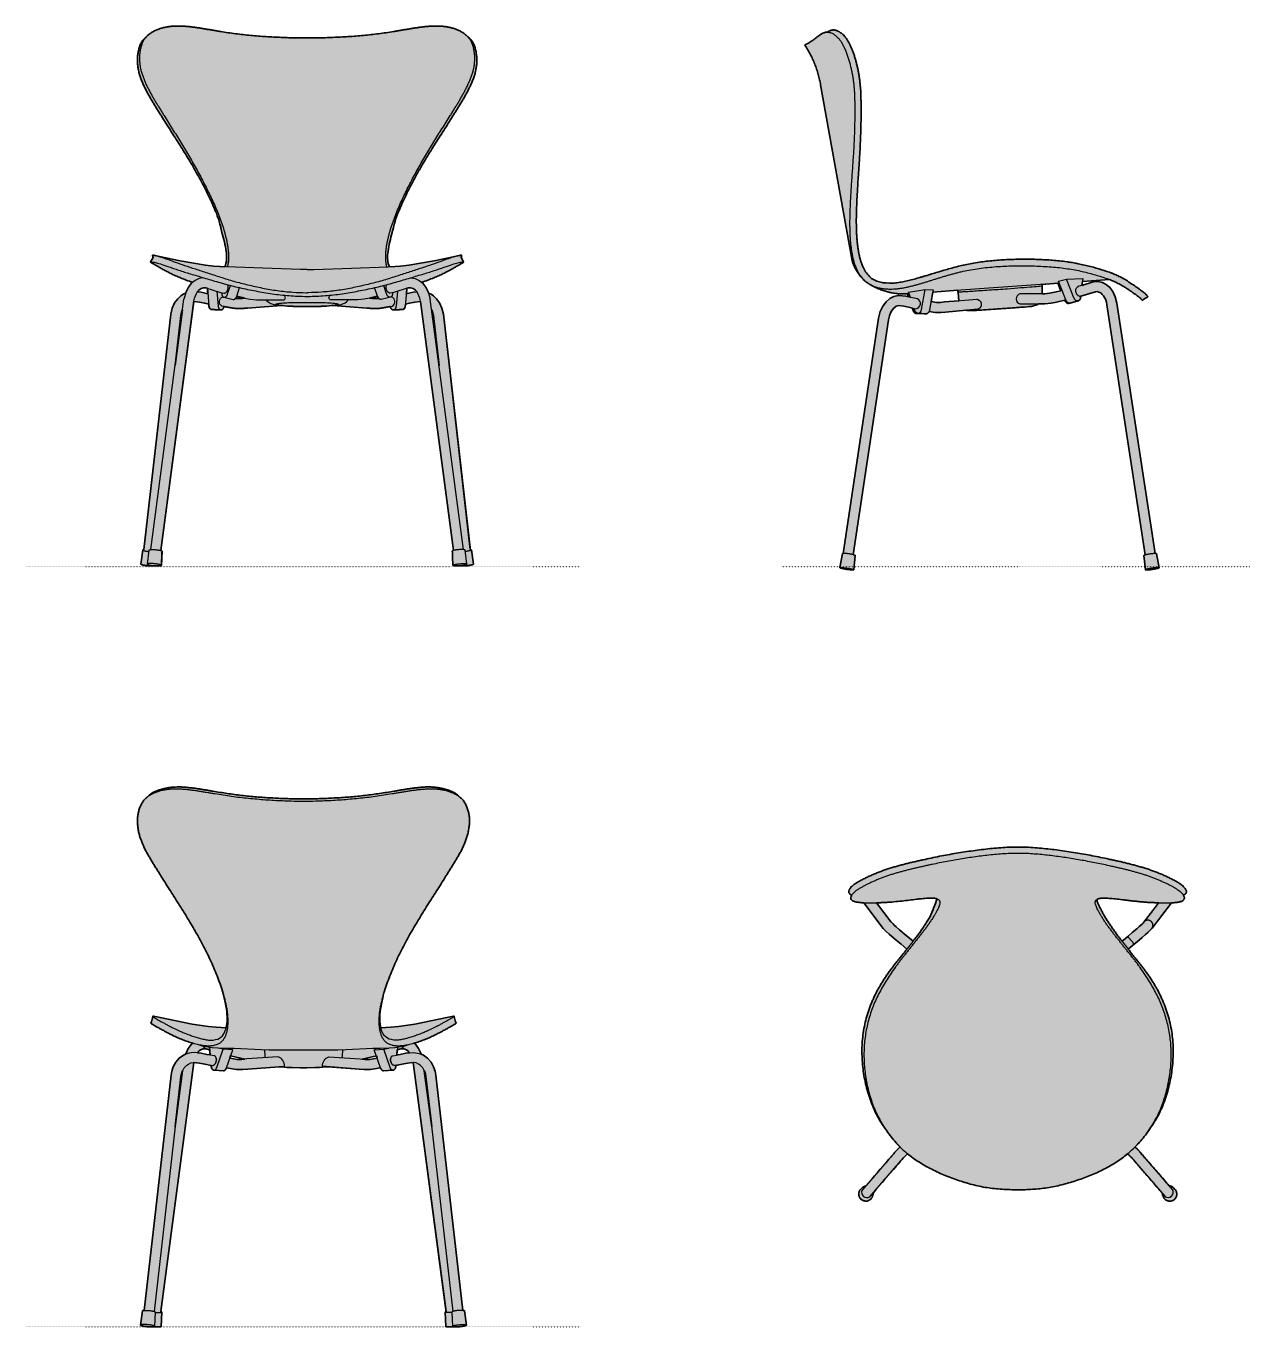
# Model space of a CAD drawing. Header units: millimetres. Extents: x 0 to 1796, y -1115 to 793.
import ezdxf

# ---------------------------------------------------------------- set-up
doc = ezdxf.new("R2010")
doc.units = ezdxf.units.MM
doc.linetypes.add('Dots', pattern=[1, 0, -1])
doc.layers.add('Blocks', color=7, linetype='Continuous')
doc.layers.add('Blocks$Fill', color=7, linetype='Continuous', true_color=0xffffff)
for name, color, linetype, lineweight, true_color in [('Blocks$Inner', 7, 'Continuous', 25, 0x007f00), ('Blocks$Outline', 7, 'Continuous', 35, 0xff3f3f), ('Groud', 7, 'Dots', 25, 0x243775)]:
    doc.layers.add(name, color=color, linetype=linetype, lineweight=lineweight, true_color=true_color)

# ---------------------------------------------------------------- blocks, each defined once
blk = doc.blocks.new('Series 7 3107 Dining Chair Top')
at = {"layer": 'Blocks$Fill'}
h = blk.add_hatch(color=256, dxfattribs=at)
h.paths.add_polyline_path([(433.7, -164), (435, -168.5), (435.1, -168.8), (435.2, -169), (435.2, -169.2), (435.3, -169.4), (435.4, -169.6), (435.5, -169.8), (435.6, -170), (435.7, -170.2), (435.8, -170.4), (435.9, -170.6), (436, -170.8), (436.2, -171.1), (436.3, -171.3), (436.4, -171.5), (436.6, -171.7), (436.7, -171.9), (436.9, -172.1), (437, -172.3), (437.2, -172.5), (437.4, -172.6), (437.5, -172.8), (437.7, -173), (437.9, -173.2), (438.1, -173.3), (438.3, -173.5), (438.5, -173.7), (438.7, -173.8), (438.9, -174), (439.1, -174.1), (439.3, -174.2), (439.5, -174.4), (439.7, -174.5), (439.9, -174.6), (440.2, -174.7), (440.4, -174.8), (440.6, -174.9), (440.8, -175), (441.1, -175.1), (441.3, -175.2), (441.6, -175.3), (441.8, -175.4), (442, -175.5), (442.3, -175.5), (442.5, -175.6), (442.8, -175.6), (443, -175.7), (443.3, -175.7), (443.5, -175.8), (443.8, -175.8), (444, -175.8), (444.3, -175.8), (444.5, -175.8), (444.8, -175.8), (445, -175.8), (445.3, -175.8), (445.5, -175.8), (445.8, -175.8), (446, -175.8), (446.3, -175.7), (446.5, -175.7), (446.8, -175.6), (447, -175.6), (447.3, -175.5), (447.5, -175.5), (447.8, -175.4), (448, -175.3), (448.2, -175.2), (448.5, -175.2), (448.7, -175.1), (449, -175), (449.2, -174.9), (449.4, -174.8), (449.6, -174.6), (449.9, -174.5), (450.1, -174.4), (450.3, -174.3), (450.5, -174.1), (450.7, -174), (450.9, -173.8), (451.1, -173.7), (451.3, -173.5), (451.5, -173.4), (451.7, -173.2), (451.9, -173), (452.1, -172.9), (452.3, -172.7), (452.4, -172.5), (452.6, -172.3), (452.8, -172.1), (452.9, -171.9), (453.1, -171.7), (453.3, -171.5), (453.4, -171.3), (453.5, -171.1), (453.7, -170.9), (453.8, -170.7), (453.9, -170.5), (454, -170.2), (454.2, -170), (454.3, -169.8), (454.4, -169.6), (454.5, -169.3), (454.6, -169.1), (454.6, -168.9), (454.7, -168.6), (454.8, -168.4), (454.9, -168.1), (454.9, -167.9), (455, -167.6), (455, -167.4), (455.1, -167.1), (455.1, -166.9), (455.2, -166.7), (455.2, -166.4), (455.2, -166.2), (455.2, -165.9), (455.2, -165.6), (455.2, -165.4), (455.2, -165.1), (455.2, -164.9), (455.2, -164.6), (455.2, -164.4), (455.1, -164.1), (455.1, -163.9), (455.1, -163.7), (455, -163.4), (455, -163.2), (454.9, -162.9), (454.8, -162.7), (454.8, -162.4), (454.7, -162.2), (454.6, -162), (454.5, -161.7), (454.4, -161.5), (454.3, -161.3), (454.2, -161.1), (454.1, -160.8), (454, -160.6), (453.8, -160.4), (453.7, -160.2), (453.6, -160), (453.4, -159.8), (453.3, -159.6), (453.1, -159.4), (453, -159.2), (452.8, -159), (452.7, -158.8), (452.5, -158.6), (452.3, -158.4), (452.1, -158.2), (449.7, -155.8), (449.5, -155.7), (449.3, -155.5), (449.1, -155.4), (449, -155.2), (448.8, -155.1), (448.6, -155), (448.4, -154.8), (448.2, -154.7), (448, -154.6), (447.8, -154.5), (447.6, -154.4), (447.4, -154.2), (447.2, -154.1), (447, -154.1), (446.8, -154), (446.6, -153.9), (446.4, -153.8), (446.2, -153.7), (445.9, -153.7), (445.7, -153.6), (445.5, -153.5), (445.3, -153.5), (445.1, -153.4), (444.8, -153.4), (444.6, -153.3), (444.4, -153.3), (444.2, -153.3), (444, -153.3), (399.3, -101.6), (397.5, -99.8), (394, -96.3), (396.4, -93.9), (398.8, -91.4), (402.4, -87.4), (405.8, -83.3), (409.1, -79.1), (412.3, -74.9), (415.7, -70), (418.9, -65), (420.5, -62.5), (422.2, -60), (423.7, -57.5), (425.2, -54.9), (426.8, -52.2), (428.2, -49.5), (429.7, -46.7), (431, -43.9), (432.3, -41.1), (433.6, -38.2), (434.8, -35.3), (435.9, -32.4), (438.1, -26.5), (440, -20.5), (441.8, -14.5), (443.5, -8.4), (444.9, -2.2), (446.2, 3.9), (447.3, 10.2), (448.2, 16.4), (448.9, 22.7), (449.5, 28.9), (449.8, 35.2), (450, 41.6), (450, 47.9), (449.9, 51), (449.8, 54.2), (449.6, 57.3), (449.3, 60.5), (449, 63.6), (448.6, 66.7), (447.7, 72.9), (446.6, 79.1), (445.4, 85.3), (443.9, 91.3), (442.2, 97.3), (441.3, 100.3), (440.3, 103.3), (439.3, 106.2), (438.2, 109.1), (436, 114.9), (433.5, 120.5), (430.9, 126.1), (428.2, 131.6), (425.2, 137), (422.2, 142.3), (419, 147.5), (415.6, 152.6), (412.2, 157.6), (404.9, 167.5), (384.1, 193.5), (409.5, 215.2), (412.6, 218.1), (416.2, 221.6), (418.7, 224.2), (418.8, 224.3), (418.9, 224.5), (447.4, 261.7), (451, 261.9), (452.3, 261.9), (453.6, 262), (454.9, 262.1), (456, 262.3), (457.1, 262.5), (458.2, 262.7), (459.3, 262.9), (459.8, 263.1), (460.3, 263.2), (460.8, 263.3), (461.3, 263.5), (461.7, 263.6), (461.9, 263.7), (462.2, 263.8), (462.4, 263.9), (462.6, 264), (462.8, 264.1), (462.9, 264.2), (463.1, 264.3), (463.3, 264.4), (463.5, 264.5), (463.7, 264.6), (463.8, 264.7), (464, 264.8), (464.1, 264.9), (464.3, 265), (464.4, 265.1), (464.6, 265.3), (464.7, 265.4), (464.8, 265.5), (465, 265.6), (465.1, 265.8), (465.2, 265.9), (465.3, 266), (465.4, 266.2), (465.5, 266.3), (465.6, 266.4), (465.7, 266.5), (465.7, 266.6), (465.8, 266.6), (465.8, 266.7), (465.9, 266.8), (465.9, 266.9), (465.9, 266.9), (466, 267), (466, 267.1), (466, 267.2), (466.1, 267.2), (466.1, 267.3), (466.1, 267.4), (466.2, 267.5), (466.2, 267.5), (466.2, 267.6), (466.2, 267.7), (466.3, 267.8), (466.3, 267.9), (466.3, 267.9), (466.3, 268), (466.3, 268.1), (466.3, 268.2), (466.3, 268.3), (466.4, 268.4), (466.4, 268.4), (466.4, 268.5), (466.4, 268.6), (466.4, 268.7), (466.4, 268.8), (466.4, 268.9), (466.4, 269), (466.3, 269.1), (466.3, 269.1), (466.3, 269.3), (466.3, 269.5), (466.2, 269.7), (466.2, 269.9), (466.2, 270.1), (466.1, 270.3), (466, 270.5), (466, 270.7), (465.9, 270.9), (465.8, 271.1), (465.8, 271.3), (465.7, 271.5), (465.6, 271.7), (465.5, 271.9), (465.3, 272.1), (465.2, 272.4), (465.1, 272.6), (464.9, 272.9), (465.4, 273), (465.6, 273.1), (465.8, 273.2), (466, 273.3), (466.2, 273.4), (466.4, 273.5), (466.6, 273.6), (466.8, 273.7), (467, 273.9), (467.1, 273.9), (467.2, 274), (467.3, 274.1), (467.3, 274.1), (467.4, 274.2), (467.5, 274.3), (467.6, 274.3), (467.7, 274.4), (467.7, 274.5), (467.8, 274.5), (467.9, 274.6), (468, 274.7), (468, 274.7), (468.1, 274.8), (468.2, 274.9), (468.2, 275), (468.3, 275.1), (468.5, 275.3), (468.6, 275.4), (468.7, 275.6), (468.8, 275.8), (468.8, 275.9), (468.9, 275.9), (468.9, 276), (469, 276.1), (469, 276.2), (469, 276.3), (469.1, 276.4), (469.1, 276.5), (469.1, 276.6), (469.2, 276.6), (469.2, 276.7), (469.2, 276.8), (469.3, 276.9), (469.3, 277), (469.3, 277.1), (469.3, 277.2), (469.3, 277.3), (469.4, 277.4), (469.4, 277.5), (469.4, 277.6), (469.4, 277.7), (469.4, 277.8), (469.4, 277.9), (469.4, 278), (469.4, 278.1), (469.4, 278.2), (469.4, 278.3), (469.4, 278.4), (469.4, 278.5), (469.4, 278.6), (469.4, 278.7), (469.3, 278.8), (469.3, 278.9), (469.3, 279.1), (469.3, 279.2), (469.3, 279.3), (469.2, 279.4), (469.2, 279.5), (469.2, 279.6), (469.1, 279.7), (469.1, 279.8), (469, 280), (469, 280.1), (468.9, 280.2), (468.9, 280.3), (468.8, 280.4), (468.7, 280.7), (468.6, 280.9), (468.4, 281.1), (468.3, 281.4), (468.1, 281.6), (467.9, 281.9), (467.6, 282.4), (467.2, 283), (466.7, 283.5), (466.2, 284.1), (465.7, 284.7), (465.1, 285.3), (464.5, 285.8), (463.9, 286.5), (463.2, 287.1), (462.5, 287.7), (461.7, 288.3), (460.9, 288.9), (460.1, 289.5), (459.2, 290.1), (458.2, 290.8), (457.2, 291.4), (455, 292.7), (452.7, 294), (450.2, 295.3), (442.2, 299.3), (436.9, 301.8), (434.1, 303), (428.4, 305.4), (419.5, 308.7), (413.6, 310.8), (410.5, 311.8), (404.4, 313.7), (389, 318), (367.9, 323.1), (331.3, 330.8), (319, 333.1), (294.2, 337.1), (269.2, 340.4), (256.7, 341.7), (244.1, 342.7), (231.5, 343.3), (225.2, 343.4), (218.9, 343.4), (206.3, 343.1), (193.8, 342.3), (181.3, 341.1), (168.8, 339.7), (144, 336.3), (119.4, 332.2), (95, 327.3), (58.7, 319.1), (46.7, 315.9), (34.6, 312.4), (28.5, 310.4), (22.7, 308.3), (16.8, 306.1), (11, 303.7), (5.4, 301.3), (0, 298.8), (-5.1, 296.2), (-10.1, 293.5), (-12.4, 292.2), (-14.6, 290.9), (-15.6, 290.3), (-16.6, 289.7), (-17.5, 289), (-18.3, 288.4), (-19.1, 287.8), (-19.9, 287.2), (-20.5, 286.6), (-21.2, 286.1), (-21.7, 285.5), (-22.3, 284.9), (-22.5, 284.6), (-22.8, 284.3), (-23, 284.1), (-23.3, 283.8), (-23.5, 283.5), (-23.7, 283.2), (-23.9, 282.9), (-24, 282.7), (-24.2, 282.4), (-24.4, 282.2), (-24.5, 281.9), (-24.7, 281.6), (-24.8, 281.4), (-25, 281.1), (-25.1, 280.9), (-25.2, 280.6), (-25.3, 280.4), (-25.4, 280.2), (-25.5, 279.9), (-25.6, 279.7), (-25.7, 279.5), (-25.7, 279.4), (-25.8, 279.3), (-25.8, 279.1), (-25.8, 279), (-25.8, 278.9), (-25.9, 278.8), (-25.9, 278.7), (-25.9, 278.6), (-25.9, 278.5), (-25.9, 278.4), (-25.9, 278.3), (-25.9, 278.2), (-25.9, 278.1), (-25.9, 278), (-25.9, 277.9), (-25.9, 277.8), (-25.9, 277.7), (-25.9, 277.6), (-25.9, 277.5), (-25.9, 277.4), (-25.9, 277.3), (-25.9, 277.2), (-25.9, 277.1), (-25.8, 277), (-25.8, 276.9), (-25.8, 276.8), (-25.8, 276.7), (-25.7, 276.7), (-25.7, 276.6), (-25.7, 276.5), (-25.6, 276.4), (-25.6, 276.3), (-25.6, 276.2), (-25.5, 276.1), (-25.5, 276), (-25.4, 276), (-25.4, 275.9), (-25.3, 275.8), (-25.3, 275.7), (-25.2, 275.6), (-25.2, 275.5), (-25.1, 275.5), (-25.1, 275.4), (-25, 275.3), (-24.9, 275.2), (-24.9, 275.2), (-24.7, 275), (-24.6, 274.9), (-24.5, 274.7), (-24.3, 274.6), (-24.2, 274.4), (-24, 274.3), (-23.8, 274.2), (-23.7, 274), (-23.5, 273.9), (-23.4, 273.8), (-23.3, 273.8), (-23.1, 273.7), (-23, 273.6), (-22.8, 273.5), (-22.6, 273.4), (-22.5, 273.3), (-22.1, 271.8), (-22.2, 271.5), (-22.4, 271.1), (-22.4, 270.9), (-22.5, 270.7), (-22.6, 270.5), (-22.7, 270.3), (-22.7, 270.2), (-22.7, 270.1), (-22.8, 270), (-22.8, 269.9), (-22.8, 269.8), (-22.8, 269.7), (-22.8, 269.6), (-22.9, 269.5), (-22.9, 269.4), (-22.9, 269.3), (-22.9, 269.2), (-22.9, 269.2), (-22.9, 269.1), (-22.9, 269), (-22.9, 268.9), (-22.9, 268.8), (-22.9, 268.7), (-22.9, 268.6), (-22.9, 268.5), (-22.9, 268.4), (-22.9, 268.3), (-22.9, 268.2), (-22.9, 268.2), (-22.9, 268.1), (-22.8, 268), (-22.8, 267.9), (-22.8, 267.8), (-22.8, 267.7), (-22.8, 267.6), (-22.8, 267.6), (-22.7, 267.5), (-22.7, 267.4), (-22.7, 267.3), (-22.6, 267.2), (-22.6, 267.1), (-22.6, 267.1), (-22.5, 267), (-22.5, 266.9), (-22.5, 266.8), (-22.4, 266.8), (-22.4, 266.7), (-22.4, 266.6), (-22.3, 266.5), (-22.3, 266.5), (-22.2, 266.4), (-22.2, 266.3), (-22.1, 266.2), (-22, 266), (-21.9, 266), (-21.9, 265.9), (-21.8, 265.8), (-21.7, 265.8), (-21.7, 265.7), (-21.6, 265.6), (-21.6, 265.6), (-21.5, 265.5), (-21.4, 265.4), (-21.4, 265.4), (-21.3, 265.3), (-21.2, 265.2), (-21.1, 265.2), (-21.1, 265.1), (-21, 265.1), (-20.9, 265), (-20.7, 264.9), (-20.6, 264.8), (-20.4, 264.7), (-20.2, 264.6), (-20, 264.5), (-19.8, 264.4), (-19.6, 264.3), (-19.3, 264.2), (-19.1, 264.1), (-18.7, 263.9), (-18.2, 263.8), (-17.7, 263.6), (-17.2, 263.5), (-16.7, 263.3), (-15.6, 263), (-14.5, 262.8), (-14, 262.7), (-13.4, 262.6), (-12.8, 262.5), (-12.2, 262.4), (-10.9, 262.2), (-9.7, 262.1), (-5.6, 261.8), (-4, 261.7), (24.7, 224.2), (29.1, 219.7), (33.3, 215.7), (43.8, 206.7), (50.7, 200.8), (59.3, 193.5), (40.8, 170.6), (37.1, 165.7), (33.5, 160.8), (29.9, 155.9), (26.5, 150.8), (23.3, 145.7), (20.1, 140.5), (17.1, 135.2), (14.2, 129.8), (12.9, 127.1), (11.5, 124.3), (9, 118.7), (6.6, 113.1), (4.5, 107.3), (2.4, 101.5), (0.6, 95.5), (-1, 89.5), (-2.4, 83.5), (-3.6, 77.3), (-4.7, 71.2), (-5.5, 65), (-6.1, 58.7), (-6.3, 55.6), (-6.5, 52.5), (-6.7, 46.2), (-6.6, 39.9), (-6.4, 33.6), (-6, 27.3), (-5.4, 21.1), (-4.6, 14.9), (-3.7, 8.6), (-2.6, 2.5), (-1.3, -3.7), (0.2, -9.8), (1.9, -15.8), (3.7, -21.8), (5.7, -27.8), (7.9, -33.7), (9.1, -36.6), (10.3, -39.5), (11.6, -42.3), (12.9, -45.1), (14.3, -47.9), (15.7, -50.6), (17.2, -53.3), (18.7, -56), (20.1, -58.4), (21.6, -60.7), (24.7, -65.3), (27.1, -69.1), (29.6, -72.8), (32.8, -77.3), (36.2, -81.7), (39.7, -85.9), (43.3, -90.1), (46.3, -93.3), (49.3, -96.3), (48.4, -97.3), (46, -99.7), (44.8, -100.8), (44.7, -100.9), (44.6, -101), (44.5, -101.1), (44.4, -101.1), (44.3, -101.3), (44.1, -101.5), (33, -114.4), (-0.7, -153.3), (-0.9, -153.4), (-1.1, -153.4), (-1.3, -153.4), (-1.6, -153.5), (-1.8, -153.6), (-2, -153.6), (-2.2, -153.7), (-2.4, -153.8), (-2.7, -153.8), (-2.9, -153.9), (-3.1, -154), (-3.3, -154.1), (-3.5, -154.2), (-3.7, -154.3), (-3.9, -154.4), (-4.1, -154.5), (-4.3, -154.6), (-4.5, -154.8), (-4.7, -154.9), (-4.8, -155), (-5, -155.1), (-5.2, -155.3), (-5.3, -155.4), (-5.5, -155.5), (-5.6, -155.7), (-5.8, -155.8), (-7.9, -157.8), (-8, -158), (-8.1, -158.1), (-8.3, -158.2), (-8.4, -158.3), (-8.6, -158.5), (-8.7, -158.7), (-8.9, -158.9), (-9.1, -159.1), (-9.2, -159.3), (-9.4, -159.5), (-9.5, -159.7), (-9.7, -159.9), (-9.8, -160.1), (-9.9, -160.3), (-10, -160.5), (-10.2, -160.7), (-10.3, -160.9), (-10.4, -161.2), (-10.5, -161.4), (-10.6, -161.6), (-10.7, -161.9), (-10.8, -162.1), (-10.8, -162.3), (-10.9, -162.6), (-11, -162.8), (-11, -163.1), (-11.1, -163.3), (-11.2, -163.5), (-11.2, -163.8), (-11.2, -164), (-11.3, -164.3), (-11.3, -164.5), (-11.3, -164.8), (-11.3, -165), (-11.3, -165.3), (-11.3, -165.5), (-11.3, -165.8), (-11.3, -166), (-11.3, -166.3), (-11.3, -166.5), (-11.2, -166.8), (-11.2, -167), (-11.2, -167.3), (-11.1, -167.5), (-11.1, -167.8), (-11, -168), (-10.9, -168.3), (-10.9, -168.5), (-10.8, -168.7), (-10.7, -169), (-10.6, -169.2), (-10.5, -169.4), (-10.4, -169.7), (-10.3, -169.9), (-10.2, -170.1), (-10.1, -170.4), (-10, -170.6), (-9.8, -170.8), (-9.7, -171), (-9.6, -171.2), (-9.4, -171.4), (-9.3, -171.6), (-9.1, -171.8), (-9, -172), (-8.8, -172.2), (-8.6, -172.4), (-8.4, -172.6), (-8.3, -172.8), (-8.1, -172.9), (-7.9, -173.1), (-7.7, -173.3), (-7.5, -173.5), (-7.3, -173.6), (-7.1, -173.8), (-6.9, -173.9), (-6.7, -174.1), (-6.5, -174.2), (-6.3, -174.3), (-6.1, -174.4), (-5.8, -174.6), (-5.6, -174.7), (-5.4, -174.8), (-5.2, -174.9), (-4.9, -175), (-4.7, -175.1), (-4.4, -175.2), (-4.2, -175.3), (-4, -175.3), (-3.7, -175.4), (-3.5, -175.5), (-3.2, -175.5), (-3, -175.6), (-2.7, -175.6), (-2.5, -175.7), (-2.2, -175.7), (-2, -175.7), (-1.7, -175.8), (-1.5, -175.8), (-1.2, -175.8), (-1, -175.8), (-0.7, -175.8), (-0.5, -175.8), (-0.2, -175.8), (0, -175.8), (0.3, -175.7), (0.5, -175.7), (0.8, -175.7), (1, -175.6), (1.3, -175.6), (1.5, -175.5), (1.8, -175.4), (2, -175.4), (2.2, -175.3), (2.5, -175.2), (2.7, -175.1), (3, -175), (3.2, -174.9), (3.4, -174.8), (3.6, -174.7), (3.9, -174.6), (4.1, -174.5), (4.3, -174.4), (4.5, -174.2), (4.7, -174.1), (4.9, -174), (5.1, -173.8), (5.3, -173.7), (5.5, -173.5), (5.7, -173.4), (5.9, -173.2), (6.1, -173), (6.3, -172.9), (6.4, -172.7), (6.6, -172.5), (6.8, -172.3), (6.9, -172.1), (7.1, -171.9), (7.3, -171.7), (7.4, -171.5), (7.6, -171.3), (7.7, -171.1), (7.9, -170.9), (8, -170.7), (8.1, -170.5), (8.2, -170.2), (8.4, -170), (8.5, -169.8), (8.6, -169.6), (8.7, -169.3), (8.8, -169.1), (8.9, -168.8), (8.9, -168.6), (9, -168.3), (9, -168.2), (9.3, -167.2), (9.5, -166.7), (9.7, -166.2), (9.7, -166.2), (9.7, -166.2), (9.7, -166.2), (9.7, -166.1), (9.7, -166.1), (9.7, -166.1), (9.7, -166.1), (9.7, -166.1), (9.8, -165.3), (10, -164.4), (10, -164.1), (10.1, -163.9), (10.1, -163.7), (10.1, -163.4), (44.2, -124), (54.9, -111.6), (56.2, -110.4), (60.3, -106.3), (64.3, -109.5), (68.4, -112.6), (72.5, -115.6), (76.8, -118.4), (81.4, -121.3), (86.1, -124), (90.9, -126.7), (95.8, -129.2), (100.6, -131.6), (105.6, -134), (110.5, -136.2), (115.6, -138.3), (120.7, -140.4), (125.8, -142.3), (136.2, -145.9), (146.8, -149.2), (152.1, -150.7), (157.5, -152.1), (162.9, -153.4), (168.4, -154.6), (173.9, -155.6), (179.4, -156.5), (185, -157.2), (190.6, -157.8), (196.2, -158.2), (201.8, -158.6), (213.1, -159.1), (224.5, -159.2), (235.4, -158.9), (246.2, -158.3), (251.6, -157.9), (257, -157.3), (262.4, -156.7), (267.8, -155.9), (273.1, -155), (278.4, -153.9), (283.6, -152.7), (288.8, -151.3), (294, -149.9), (299.1, -148.4), (309.3, -145.2), (319.3, -141.7), (324.3, -139.8), (329.2, -137.9), (334, -135.8), (338.8, -133.6), (343.6, -131.4), (348.3, -129), (352.9, -126.6), (357.5, -124.1), (362.1, -121.5), (366.5, -118.7), (370.9, -115.7), (375.2, -112.6), (379.2, -109.5), (383.1, -106.3), (386.1, -109.4), (388.4, -111.5), (399.2, -124)], flags=0)
h.paths.add_polyline_path([(68.4, 205.2), (43.8, 226.2), (39, 230.6), (37, 232.6), (36.5, 233.1), (36.3, 233.3), (14.7, 261.7), (25.2, 262), (31.2, 262.4), (43.1, 263.4), (81.1, 267.7), (85.8, 268.1), (90.3, 268.4), (92.5, 268.5), (94.5, 268.6), (96.5, 268.5), (97.4, 268.5), (98.4, 268.4), (99.3, 268.4), (99.7, 268.3), (100.1, 268.3), (100.5, 268.2), (100.9, 268.1), (101.3, 268.1), (101.7, 268), (102.1, 267.9), (102.5, 267.8), (102.8, 267.7), (103.2, 267.6), (103.5, 267.5), (103.8, 267.4), (93.1, 240.6), (86.1, 229.9), (79, 219.5)], flags=0)
h.paths.add_polyline_path([(338, 266.6), (338.1, 266.7), (338.2, 266.7), (338.4, 266.8), (338.5, 266.9), (338.7, 267), (338.8, 267.1), (339, 267.1), (339.1, 267.2), (339.3, 267.3), (339.4, 267.3), (339.8, 267.4), (340.1, 267.6), (340.5, 267.7), (340.8, 267.8), (341.2, 267.9), (341.6, 267.9), (341.9, 268), (342.7, 268.2), (343.5, 268.3), (344.3, 268.4), (345.2, 268.4), (346.1, 268.5), (347, 268.5), (348, 268.5), (349.9, 268.5), (351.9, 268.5), (354, 268.4), (358.4, 268.1), (367.8, 267.1), (399.7, 263.4), (411.4, 262.5), (422.9, 261.9), (428.7, 261.7), (407, 233.3), (405.8, 232), (404.2, 230.5), (400.1, 226.8), (389.9, 217.9), (374.9, 205.2), (362.8, 221.6), (355.8, 232), (352.4, 237.3), (349.1, 242.5), (347.6, 245), (346.2, 247.5), (344.9, 250), (343.7, 252.4), (341.5, 257.1), (339.6, 261.2), (339.1, 262.5), (338.6, 263.6)], flags=0)
at = {"layer": 'Blocks$Inner'}
for p, q in [((-22.1, 271.8), (-22.5, 273.3)), ((93.1, 240.6), (103.8, 267.4)), ((-5.8, -155.8), (-7.9, -157.8)), ((435, -168.5), (433.7, -164)), ((452.2, -158.3), (449.7, -155.8))]:
    blk.add_line(p, q, dxfattribs=at)
for points in [[(-4, 261.7), (24.7, 224.2), (29.1, 219.7), (33.3, 215.7), (37.2, 212.3), (43.8, 206.7), (50.7, 200.8), (59.3, 193.5)], [(68.4, 205.2), (60.2, 212.2), (55.8, 215.8), (48.6, 222), (43.8, 226.2), (40.8, 228.9), (39, 230.6), (37, 232.6), (36.5, 233.1), (36.3, 233.3), (14.7, 261.7)], [(338, 266.6), (338.6, 263.6)], [(409.9, 235.6), (408.5, 234.8), (407.3, 233.7), (407, 233.3), (428.7, 261.7)], [(447.4, 261.7), (418.9, 224.5)], [(407, 233.3), (405.8, 232), (404.2, 230.5), (400.1, 226.8), (396.4, 223.4), (389.9, 217.9), (383.2, 212.2), (374.9, 205.2)], [(384.1, 193.5), (392.7, 200.8), (397.1, 204.6), (404.6, 210.9), (409.5, 215.2), (412.6, 218.1), (416.2, 221.6), (418.7, 224.2)], [(44.1, -101.5), (33, -114.4), (-6.6, -160.1)], [(4.6, -169.8), (44.2, -124), (54.9, -111.6), (56.2, -110.4), (60.3, -106.3)], [(49.3, -96.3), (48.4, -97.3), (46, -99.7), (44.8, -100.8)], [(383.1, -106.3), (386.1, -109.4), (388.4, -111.5), (399.2, -124), (437.6, -168.5)], [(448.8, -158.8), (410.4, -114.4), (399.3, -101.6), (397.5, -99.8), (395.8, -98.1), (394, -96.2)]]:
    blk.add_lwpolyline(points, dxfattribs=at)
for centre, radius, start, end in [((0.8, -162.8), 7.91, 159.8592, 298.5783), ((442.6, -163), 7.46, 227.5701, 33.6528)]:
    blk.add_arc(centre, radius, start, end, dxfattribs=at)
for points, knots in [([(-22.5, 273.3), (-22.9, 273.5), (-23.3, 273.8), (-23.7, 274), (-23.9, 274.2), (-24.3, 274.6), (-25.1, 275.3), (-25.8, 276.4), (-26, 277.7), (-25.9, 278.8), (-25.6, 279.7), (-25.2, 280.6), (-24.5, 282), (-23.4, 283.7), (-21.3, 286.1), (-18.5, 288.4), (-14.7, 290.9), (-10.1, 293.5), (-6, 295.7), (-2.5, 297.5), (0, 298.8), (2.6, 300), (6.3, 301.7), (11, 303.7), (15.8, 305.7), (19.8, 307.2), (22.7, 308.3), (25.6, 309.4), (29.5, 310.8), (34.5, 312.4), (39.6, 313.9), (43.6, 315.1), (46.7, 315.9), (49.7, 316.8), (53.7, 317.8), (58.7, 319.1), (64.7, 320.6), (70.8, 322), (76.8, 323.4), (84.9, 325.2), (94.9, 327.4), (107.2, 329.9), (123.5, 333), (144, 336.4), (168.8, 339.8), (193.8, 342.5), (210.5, 343.3), (218.9, 343.4)], [1.6344538, 1.6344538, 1.6344538, 1.6344538, 1.6382084, 1.6382084, 1.6382084, 1.6407595, 1.6433105, 1.6484125, 1.6535146, 1.6560656, 1.6586166, 1.6611676, 1.6637186, 1.6688207, 1.6739227, 1.6790248, 1.6841268, 1.6892288, 1.6943309, 1.6968819, 1.6994329, 1.7019839, 1.704535, 1.709637, 1.7147391, 1.7172901, 1.7198411, 1.7223921, 1.7249431, 1.7300452, 1.7351472, 1.7376982, 1.7402493, 1.7428003, 1.7453513, 1.7504533, 1.7555554, 1.7606574, 1.7657595, 1.7708615, 1.7810656, 1.7912697, 1.8014737, 1.8218819, 1.8422901, 1.8626982, 1.8831064, 1.8831064, 1.8831064, 1.8831064]), ([(218.9, 343.4), (227.3, 343.5), (244.1, 343), (269.3, 340.5), (294.2, 337.2), (314.9, 333.9), (331.3, 330.8), (343.5, 328.4), (353.7, 326.2), (361.8, 324.4), (367.9, 323.1), (374, 321.7), (380, 320.3), (385, 319), (389, 318), (392.1, 317.2), (395.1, 316.4), (399.2, 315.2), (404.4, 313.7), (409.5, 312.2), (413.6, 310.8), (416.6, 309.8), (419.5, 308.7), (423.5, 307.3), (428.4, 305.4), (433.2, 303.4), (436.9, 301.8), (439.6, 300.5), (442.2, 299.3), (445.8, 297.5), (450.2, 295.3), (454.3, 293.1), (457.2, 291.4), (459.8, 289.7), (462.6, 287.7), (465.2, 285.2), (466.9, 283.3), (468, 281.9), (468.6, 280.9), (469.1, 279.9), (469.4, 278.7), (469.5, 277.4), (469, 276.1), (468.5, 275.3), (468, 274.7), (467.4, 274.1), (466.4, 273.5), (465.5, 273.1), (464.8, 272.8)], [1.8831064, 1.8831064, 1.8831064, 1.8831064, 1.9035146, 1.9239227, 1.9443309, 1.9647391, 1.9749431, 1.9851472, 1.9953513, 2.0004533, 2.0055554, 2.0106574, 2.0157595, 2.0208615, 2.0234125, 2.0259635, 2.0285146, 2.0310656, 2.0361676, 2.0412697, 2.0438207, 2.0463717, 2.0489227, 2.0514737, 2.0565758, 2.0616778, 2.0642288, 2.0667799, 2.0693309, 2.0718819, 2.0769839, 2.082086, 2.084637, 2.087188, 2.0922901, 2.0973921, 2.1024942, 2.1050452, 2.1075962, 2.1101472, 2.1126982, 2.1178003, 2.1229023, 2.1254533, 2.1280044, 2.1305554, 2.1331064, 2.1378861, 2.1378861, 2.1378861, 2.1378861]), ([(219, 334.2), (211.4, 334.1), (196.4, 333.4), (173.9, 331), (151.4, 328), (129.3, 324.5), (110.8, 321), (98, 318.3), (90.7, 316.8), (85.3, 315.6), (79.8, 314.3), (74.4, 313.1), (69.8, 312), (66.2, 311.2), (63.5, 310.5), (60.7, 309.8), (57.1, 308.9), (52.6, 307.7), (48, 306.5), (44.4, 305.5), (41.7, 304.6), (39, 303.8), (35.4, 302.7), (30.9, 301.2), (26.4, 299.6), (22.9, 298.3), (20.3, 297.3), (17.8, 296.2), (14.3, 294.8), (10, 293), (5.8, 291.1), (2.6, 289.5), (0.4, 288.4), (-1.9, 287.2), (-4.9, 285.6), (-8.5, 283.6), (-12.5, 281.3), (-15.8, 279), (-18.3, 276.9), (-20.2, 274.8), (-21.3, 273.2), (-22, 272), (-22.4, 271.1), (-22.7, 270.3), (-22.9, 269.3), (-22.9, 268), (-22.6, 266.9), (-22.1, 266.2), (-21.6, 265.6), (-21.1, 265.1), (-20.2, 264.5), (-18.7, 263.9), (-17, 263.4), (-15.6, 263), (-14.5, 262.8), (-13.4, 262.6), (-11.8, 262.3), (-9.7, 262.1), (-7.4, 261.9), (-5.6, 261.8), (-4.3, 261.7), (-2.9, 261.7), (-1, 261.6), (1.4, 261.6), (4.4, 261.5), (7.3, 261.6), (10.3, 261.6), (14.2, 261.6), (19.2, 261.8), (25.2, 262), (33.2, 262.5), (43.1, 263.3), (54.8, 264.6), (65.6, 265.9), (74.4, 267), (81.1, 267.7), (85.9, 268.2), (89.6, 268.4), (92.5, 268.5), (94.6, 268.6), (96.5, 268.5), (98.4, 268.5), (100.1, 268.3), (101.7, 268), (103.2, 267.6), (104.1, 267.3), (104.1, 267.2)], [1.9992469, 1.9992469, 1.9992469, 1.9992469, 2.0177654, 2.0362839, 2.0548024, 2.0733209, 2.0918394, 2.1010987, 2.1057283, 2.110358, 2.1149876, 2.1196172, 2.1242469, 2.1265617, 2.1288765, 2.1311913, 2.1335061, 2.1381357, 2.1427654, 2.1450802, 2.147395, 2.1497098, 2.1520246, 2.1566543, 2.1612839, 2.1635987, 2.1659135, 2.1682283, 2.1705431, 2.1751728, 2.1798024, 2.1821172, 2.184432, 2.1867469, 2.1890617, 2.1936913, 2.1983209, 2.2029506, 2.2075802, 2.2122098, 2.2168394, 2.2191543, 2.2214691, 2.2237839, 2.2260987, 2.2307283, 2.235358, 2.2376728, 2.2399876, 2.2423024, 2.2446172, 2.2492469, 2.2538765, 2.2561913, 2.2585061, 2.2608209, 2.2631357, 2.2677654, 2.272395, 2.2747098, 2.2770246, 2.2793394, 2.2816543, 2.2862839, 2.2909135, 2.2955431, 2.3001728, 2.3048024, 2.3140617, 2.3233209, 2.3325802, 2.3510987, 2.3696172, 2.3881357, 2.4066543, 2.4159135, 2.4251728, 2.434432, 2.4390617, 2.4436913, 2.4483209, 2.4529506, 2.4575802, 2.4622098, 2.4668394, 2.4714691, 2.4714691, 2.4714691, 2.4714691]), ([(338, 266.6), (338.1, 266.7), (338.7, 267), (339.7, 267.5), (341.2, 267.9), (342.5, 268.1), (343.5, 268.3), (344.6, 268.4), (346.1, 268.5), (348, 268.6), (349.9, 268.5), (351.9, 268.5), (354.7, 268.3), (358.3, 268.1), (363, 267.6), (369.4, 266.9), (376.3, 266.1), (383.3, 265.2), (388.6, 264.6), (394.1, 264), (399.7, 263.4), (405.5, 262.9), (411.4, 262.4), (417.2, 262.1), (422.9, 261.8), (428.5, 261.7), (434.1, 261.6), (438.9, 261.6), (442.3, 261.6), (444.2, 261.6), (445.5, 261.7), (446.9, 261.7), (448.7, 261.8), (451, 261.8), (453.2, 262), (454.9, 262.1), (456, 262.3), (457.2, 262.5), (458.6, 262.8), (460.4, 263.2), (462.2, 263.8), (463.5, 264.4), (464.3, 265), (465, 265.7), (465.8, 266.5), (466.2, 267.6), (466.4, 268.4), (466.4, 269.1), (466.2, 269.9), (465.9, 270.9), (465.3, 272.3), (464.1, 274.2), (462.6, 275.8), (461.1, 277.1), (459.4, 278.5), (457, 280.3), (454.2, 282.2), (451.8, 283.8), (449.2, 285.3), (445.8, 287.1), (441.1, 289.4), (437.1, 291.2), (434.3, 292.5), (432.6, 293.2), (431, 293.9), (429, 294.8), (425.8, 296.2), (421.6, 297.8), (416.5, 299.7), (411.4, 301.6), (406.2, 303.3), (400.9, 304.9), (396.5, 306.1), (393, 307.1), (390.4, 307.8), (387.7, 308.5), (384.2, 309.4), (379.8, 310.5), (374.5, 311.8), (369.3, 313), (364, 314.2), (356.9, 315.8), (348.1, 317.7), (337.6, 319.9), (323.5, 322.7), (305.6, 325.9), (284.2, 329.1), (262.5, 331.9), (240.8, 333.8), (226.3, 334.3), (219, 334.2)], [1.5193372, 1.5193372, 1.5193372, 1.5193372, 1.5215683, 1.5260326, 1.5304969, 1.5349611, 1.5371933, 1.5394254, 1.5438897, 1.548354, 1.5528183, 1.5572826, 1.5617469, 1.5706754, 1.579604, 1.5885326, 1.6063897, 1.6153183, 1.6242469, 1.6331754, 1.642104, 1.6510326, 1.6599611, 1.6688897, 1.6778183, 1.6867469, 1.6956754, 1.704604, 1.7090683, 1.7113004, 1.7135326, 1.7157647, 1.7179969, 1.7224611, 1.7269254, 1.7291576, 1.7313897, 1.7336219, 1.735854, 1.7403183, 1.7447826, 1.7492469, 1.751479, 1.7537111, 1.7581754, 1.7626397, 1.7648719, 1.767104, 1.7693361, 1.7715683, 1.7760326, 1.7804969, 1.7849611, 1.7871933, 1.7894254, 1.7938897, 1.798354, 1.8005861, 1.8028183, 1.8072826, 1.8117469, 1.8162111, 1.8184433, 1.8195594, 1.8206754, 1.8229076, 1.8251397, 1.829604, 1.8340683, 1.8385326, 1.8429969, 1.8474611, 1.8519254, 1.8541576, 1.8563897, 1.8586219, 1.860854, 1.8653183, 1.8697826, 1.8742469, 1.8787111, 1.8831754, 1.892104, 1.9010326, 1.9099611, 1.9278183, 1.9456754, 1.9635326, 1.9813897, 1.9992469, 1.9992469, 1.9992469, 1.9992469]), ([(104.1, 267.2), (105.2, 266.9), (105.9, 266.3), (106.5, 265.6), (106.5, 265.6), (106.7, 265.4), (106.9, 265), (107.3, 264.3), (107.7, 263.2), (107.9, 261.6), (107.5, 259.7), (106.7, 257.3), (105.5, 254.3), (103.9, 250.9), (101.9, 247.1), (99.5, 243.1), (96.7, 238.6), (94.1, 234.7), (92, 231.6), (90.5, 229.3), (88.9, 227), (86.7, 224.1), (83.9, 220.4), (81, 216.7), (78.6, 213.7), (76.9, 211.5), (75.2, 209.2), (72.8, 206.3), (69.9, 202.5), (66.3, 198.1), (62.8, 193.7), (59.4, 189.3), (55.9, 185), (52.5, 180.8), (49.2, 176.4), (45.8, 172), (41.4, 166.1), (36.1, 158.6), (30.1, 149.4), (24.4, 140), (19, 130.4), (14.1, 120.5), (9.8, 110.3), (4.8, 96.3), (-0.1, 78.2), (-3.4, 55.9), (-4, 33.2), (-2.1, 10.5), (2.1, -11.8), (8.6, -33.4), (17.6, -54.1), (29.3, -73), (43, -90.5), (59, -105.8), (76.5, -118.8), (95.7, -129.4), (115.4, -138.6), (132.7, -144.8), (146.8, -149.3), (157.5, -152.2), (168.3, -154.7), (183, -157.2), (201.8, -158.8), (216.9, -159.2), (224.5, -159.2)], [2.4714691, 2.4714691, 2.4714691, 2.4714691, 2.4822225, 2.4822225, 2.4822225, 2.4825055, 2.4848203, 2.4871351, 2.4917648, 2.4963944, 2.501024, 2.5056537, 2.5102833, 2.5149129, 2.5195426, 2.5241722, 2.5288018, 2.5334314, 2.5357463, 2.5380611, 2.5403759, 2.5426907, 2.5473203, 2.55195, 2.5542648, 2.5565796, 2.5588944, 2.5612092, 2.5658389, 2.5704685, 2.5750981, 2.5797277, 2.5843574, 2.588987, 2.5936166, 2.5982463, 2.6028759, 2.6121351, 2.6213944, 2.6306537, 2.6399129, 2.6491722, 2.6584314, 2.6676907, 2.6862092, 2.7047277, 2.7232463, 2.7417648, 2.7602833, 2.7788018, 2.7973203, 2.8158389, 2.8343574, 2.8528759, 2.8713944, 2.8899129, 2.9084314, 2.92695, 2.9362092, 2.9454685, 2.9547277, 2.963987, 2.9825055, 3.001024, 3.001024, 3.001024, 3.001024]), ([(224.5, -159.2), (231.8, -159.1), (242.6, -158.7), (257.1, -157.4), (267.8, -156), (278.4, -153.9), (288.8, -151.4), (299.1, -148.5), (312.7, -144.1), (329.3, -138.2), (348.4, -129.3), (363.7, -120.8), (375.2, -112.7), (386.2, -103.9), (399.1, -91.7), (412.6, -75.1), (424.1, -57), (433.2, -37.4), (439.9, -16.7), (444.6, 4.7), (447, 26.4), (447.3, 48.3), (444.9, 70), (440.2, 91.2), (434.5, 108.3), (428.8, 121.3), (424, 130.8), (418.9, 140.2), (413.4, 149.3), (407.6, 158.1), (402.5, 165.3), (398.3, 171), (395.1, 175.3), (391.8, 179.5), (388.5, 183.7), (385.2, 187.9), (381.8, 192.1), (378.5, 196.2), (375.1, 200.5), (371.8, 204.7), (368.4, 208.9), (365.6, 212.4), (363.4, 215.3), (361.8, 217.5), (360.1, 219.7), (357.9, 222.6), (355.1, 226.2), (351.9, 230.6), (348.9, 234.9), (346.2, 239.3), (343.5, 243.7), (341.2, 247.8), (339.2, 251.4), (337.8, 254.5), (336.7, 257.2), (335.9, 259.6), (335.5, 261.5), (335.5, 263.1), (335.8, 263.9), (336, 264.3), (336.4, 265.2), (337.1, 265.9), (338, 266.6)], [3.001024, 3.001024, 3.001024, 3.001024, 3.0188812, 3.0278097, 3.0367383, 3.0456669, 3.0545955, 3.063524, 3.0724526, 3.0903097, 3.1081669, 3.126024, 3.1349526, 3.1438812, 3.1617383, 3.1795955, 3.1974526, 3.2153097, 3.2331669, 3.251024, 3.2688812, 3.2867383, 3.3045955, 3.3224526, 3.3403097, 3.3492383, 3.3581669, 3.3670955, 3.376024, 3.3849526, 3.3938812, 3.3983455, 3.4028097, 3.407274, 3.4117383, 3.4162026, 3.4206669, 3.4251312, 3.4295955, 3.4340597, 3.438524, 3.4429883, 3.4452205, 3.4474526, 3.4496847, 3.4519169, 3.4563812, 3.4608455, 3.4653097, 3.469774, 3.4742383, 3.4787026, 3.4831669, 3.4876312, 3.4920955, 3.4965597, 3.501024, 3.5054883, 3.5099526, 3.5099526, 3.5099526, 3.5203613, 3.5203613, 3.5203613, 3.5203613]), ([(338.6, 263.6), (338.9, 262.9), (339.7, 260.9), (341.4, 257.1), (343.7, 252.4), (345.8, 248.3), (347.6, 245), (349.6, 241.6), (352.3, 237.3), (355.2, 232.9), (357.5, 229.4), (359.3, 226.8), (361, 224.2), (363.4, 220.7), (366.5, 216.4), (370.2, 211.4), (374, 206.3), (377.8, 201.3), (381.7, 196.4), (385.6, 191.6), (389.5, 186.8), (393.4, 181.9), (397.3, 177.2), (401.2, 172.4), (404.9, 167.5), (408.6, 162.6), (412.2, 157.7), (415.7, 152.6), (419, 147.5), (422.2, 142.3), (425.3, 137), (428.2, 131.6), (431, 126.2), (433.5, 120.6), (436.8, 113), (440.5, 103.4), (444, 91.4), (447.7, 75.1), (450.4, 54.2), (449.9, 28.9), (447.2, 8), (443.6, -8.4), (439, -24.6), (433.1, -40.4), (425.4, -55), (421, -62), (418.6, -65.4)], [1, 1, 1, 1, 1.0034549, 1.0085569, 1.013659, 1.018761, 1.021312, 1.0238631, 1.0289651, 1.0340671, 1.0366182, 1.0391692, 1.0417202, 1.0442712, 1.0493733, 1.0544753, 1.0595773, 1.0646794, 1.0697814, 1.0748835, 1.0799855, 1.0850875, 1.0901896, 1.0952916, 1.1003937, 1.1054957, 1.1105977, 1.1156998, 1.1208018, 1.1259039, 1.1310059, 1.136108, 1.14121, 1.146312, 1.1514141, 1.1616182, 1.1718222, 1.1820263, 1.2024345, 1.2228426, 1.2432508, 1.2534549, 1.263659, 1.2840671, 1.2942712, 1.3044753, 1.3044753, 1.3044753, 1.3044753]), ([(25.4, -66.3), (23, -63), (18.6, -56.1), (10.8, -41.6), (4.8, -25.9), (0.1, -9.8), (-3.6, 6.5), (-6.4, 27.3), (-7.1, 52.5), (-4.7, 73.3), (-1.1, 89.6), (2.3, 101.5), (5.8, 111.2), (9, 118.7), (11.5, 124.3), (14.2, 129.8), (17.1, 135.2), (20.1, 140.5), (23.3, 145.7), (26.5, 150.8), (29.9, 155.9), (33.4, 160.8), (37.1, 165.7), (40.8, 170.6), (44.6, 175.4), (48.5, 180.1), (52.3, 184.9), (56.2, 189.7), (60.1, 194.5), (64, 199.4), (67.8, 204.4), (71.6, 209.4), (75.4, 214.4), (79.1, 219.5), (82, 223.8), (84.3, 227.3), (86.7, 230.7), (88.4, 233.3), (93.1, 240.6)], [0.1836735, 0.1836735, 0.1836735, 0.1836735, 0.1938776, 0.2040816, 0.2244898, 0.2346939, 0.244898, 0.2653061, 0.2857143, 0.3061224, 0.3163265, 0.3265306, 0.3367347, 0.3418367, 0.3469388, 0.3520408, 0.3571429, 0.3622449, 0.3673469, 0.372449, 0.377551, 0.3826531, 0.3877551, 0.3928571, 0.3979592, 0.4030612, 0.4081633, 0.4132653, 0.4183673, 0.4234694, 0.4285714, 0.4336735, 0.4387755, 0.4438776, 0.4489796, 0.4515306, 0.4540816, 0.459147, 0.459147, 0.459147, 0.459147]), ([(385, 210.4), (384.8, 210.6), (383.7, 211.7), (383.3, 212.1), (383.2, 212.2)], [0.1106885, 0.1106885, 0.1106885, 0.1106885, 0.1774332, 0.4440219, 0.4440219, 0.4440219, 0.4440219]), ([(-7.9, -157.8), (-8.1, -158), (-8.7, -158.6), (-9.7, -159.8), (-10.5, -161.3), (-10.9, -162.6), (-11.2, -163.9), (-11.4, -165.5), (-11.2, -167.5), (-10.7, -169.2), (-10.1, -170.4), (-9.4, -171.5), (-8.7, -172.3), (-8.3, -172.8)], [17.545553, 17.545553, 17.545553, 17.545553, 18.183297, 20.029358, 21.875466, 22.798502, 23.721538, 25.567554, 27.413635, 29.259744, 30.18278, 31.105835, 32.951908, 32.951908, 32.951908, 32.951908]), ([(-8.3, -172.8), (-7.8, -173.2), (-6.7, -174.1), (-5.2, -174.9), (-4, -175.4), (-2.7, -175.7), (-1, -175.9), (1, -175.7), (2.7, -175.2), (3.9, -174.6), (5, -174), (6.3, -172.9), (7.6, -171.3), (8.5, -169.9), (8.9, -168.8), (9, -168.4), (9, -168.3), (9, -168.2), (9, -168.2), (9, -168.2), (9.3, -167.5), (9.4, -166.9), (9.7, -166.2)], [32.951908, 32.951908, 32.951908, 32.951908, 34.797974, 36.64405, 37.567081, 38.490139, 40.336212, 42.182251, 44.028332, 44.951374, 45.874436, 47.720511, 49.566558, 51.412608, 52.335632, 52.643307, 52.643307, 52.643307, 52.760036, 52.760036, 52.760036, 54.610003, 54.610003, 54.610003, 54.610003]), ([(-0.7, -153.3), (-0.9, -153.3), (-1.6, -153.5), (-2.6, -153.8), (-3.7, -154.3), (-4.7, -154.9), (-5.4, -155.4), (-5.8, -155.8)], [8.830967, 8.830967, 8.830967, 8.830967, 9.230428, 11.07653, 11.999557, 12.922591, 14.64656, 14.64656, 14.64656, 14.64656]), ([(9.7, -166.2), (9.7, -166.1), (9.7, -165.8), (9.8, -165.3), (10, -164.4), (10.1, -163.7), (10.1, -163.4)], [54.610003, 54.610003, 54.610003, 54.610003, 54.706457, 55.629481, 56.552542, 57.557702, 57.557702, 57.557702, 57.557702]), ([(453.8, -170.7), (453.5, -171.3), (452.9, -172.1), (451.9, -173.1), (450.9, -173.9), (449.4, -174.8), (447.5, -175.5), (445.9, -175.8), (444.5, -175.9), (443.2, -175.7), (441.5, -175.4), (439.7, -174.6), (438.3, -173.6), (437.4, -172.7), (436.5, -171.6), (435.7, -170.3), (435.2, -169.1), (435, -168.5)], [0, 0, 0, 0, 1.846081, 2.769135, 3.692166, 5.538244, 7.384312, 9.230391, 10.153437, 11.076452, 12.922516, 14.768606, 16.61469, 17.53774, 18.460762, 20.306814, 21.937005, 21.937005, 21.937005, 21.937005]), ([(449.7, -155.8), (449.6, -155.7), (449, -155.2), (447.9, -154.4), (446.2, -153.7), (444.9, -153.4), (444.2, -153.3), (444, -153.3)], [3.472466, 3.472466, 3.472466, 3.472466, 3.965247, 5.811263, 7.657322, 9.503425, 9.851461, 9.851461, 9.851461, 9.851461]), ([(451.6, -157.8), (451.7, -157.8), (452, -158.1), (452.5, -158.6), (453.4, -159.6), (454.3, -161), (455, -162.9), (455.2, -164.6), (455.2, -165.9), (455.1, -167.2), (454.7, -168.9), (454.1, -170.1), (453.8, -170.7)], [-13.127636, -13.127636, -13.127636, -13.127636, -12.922514, -11.999482, -11.076457, -9.230354, -7.384275, -5.53826, -4.615231, -3.692205, -1.846096, 0, 0, 0, 0])]:
    blk.add_open_spline(points, degree=3, knots=knots, dxfattribs=at)
blk.add_rational_spline([(419.6, 231.6), (418.9, 233.3), (417.4, 234.5), (413.9, 237.2), (409.9, 235.6)], [1, 0.904663403154, 1, 0.802443376973, 0.871390836628], degree=2, knots=[18.243174, 18.243174, 18.243174, 18.754468, 18.754468, 19.813971, 19.813971, 19.813971], dxfattribs=at)
blk.add_rational_spline([(418.7, 224.2), (421.4, 227.6), (419.6, 231.6)], [1, 0.802443376573, 1], degree=2, dxfattribs=at)
for points in [[(386.4, 208.7), (385.9, 209.3), (385.4, 209.9), (385, 210.3)], [(385, 210.3), (385.4, 209.9), (385.9, 209.3), (386.4, 208.7)], [(386.4, 208.7), (387, 208.1), (387.5, 207.4), (389.7, 204.8)], [(389.7, 204.8), (387.5, 207.4), (387, 208.1), (386.4, 208.7)], [(392.1, 201.7), (390.7, 203.6), (390.2, 204.2), (389.7, 204.8)], [(392.7, 200.8), (392.6, 201), (392.4, 201.4), (392.1, 201.7)], [(44.8, -100.8), (44.5, -101), (44.3, -101.3), (44.1, -101.5)]]:
    blk.add_open_spline(points, degree=3, dxfattribs=at)
at = {"layer": 'Blocks$Outline'}
for points in [[(-4, 261.7), (24.7, 224.2), (29.1, 219.7), (33.3, 215.7), (37.2, 212.3), (43.8, 206.7), (50.7, 200.8)], [(36.3, 233.3), (14.7, 261.7)], [(418.9, 224.5), (447.4, 261.7)], [(68.4, 205.2), (60.2, 212.2), (55.8, 215.8), (48.6, 222), (43.8, 226.2), (40.8, 228.9), (39, 230.6), (37, 232.6), (36.5, 233.1), (36.3, 233.3)], [(407, 233.3), (405.8, 232), (404.2, 230.5), (400.1, 226.8), (396.4, 223.4), (389.9, 217.9), (383.2, 212.2), (374.9, 205.2)], [(384.1, 193.5), (392.7, 200.8), (397.1, 204.6), (404.6, 210.9), (409.5, 215.2), (412.6, 218.1), (416.2, 221.6), (418.7, 224.2)], [(50.7, 200.8), (59.3, 193.5)]]:
    blk.add_lwpolyline(points, dxfattribs=at)
for points, degree, knots in [([(464.9, 272.9), (465.5, 273.1), (466.4, 273.5), (467.4, 274.1), (468, 274.7), (468.5, 275.3), (469, 276.1), (469.5, 277.4), (469.4, 278.7), (469.1, 279.9), (468.6, 280.9), (468, 281.9), (466.9, 283.3), (465.2, 285.2), (462.6, 287.7), (459.8, 289.7), (457.2, 291.4), (454.3, 293.1), (450.2, 295.3), (445.8, 297.5), (442.2, 299.3), (439.6, 300.5), (436.9, 301.8), (433.2, 303.4), (428.4, 305.4), (423.5, 307.3), (419.5, 308.7), (416.6, 309.8), (413.6, 310.8), (409.5, 312.2), (404.4, 313.7), (399.2, 315.2), (395.1, 316.4), (392.1, 317.2), (389, 318), (385, 319), (380, 320.3), (374, 321.7), (367.9, 323.1), (361.8, 324.4), (353.7, 326.2), (343.5, 328.4), (331.3, 330.8), (314.9, 333.9), (294.2, 337.2), (269.3, 340.5), (244.1, 343), (227.3, 343.5), (218.9, 343.4), (210.5, 343.3), (193.8, 342.5), (168.8, 339.8), (144, 336.4), (123.5, 333), (107.2, 329.9), (94.9, 327.4), (84.9, 325.2), (76.8, 323.4), (70.8, 322), (64.7, 320.6), (58.7, 319.1), (53.7, 317.8), (49.7, 316.8), (46.7, 315.9), (43.6, 315.1), (39.6, 313.9), (34.5, 312.4), (29.5, 310.8), (25.6, 309.4), (22.7, 308.3), (19.8, 307.2), (15.8, 305.7), (11, 303.7), (6.3, 301.7), (2.6, 300), (0, 298.8), (-2.5, 297.5), (-6, 295.7), (-10.1, 293.5), (-14.7, 290.9), (-18.5, 288.4), (-21.3, 286.1), (-23.4, 283.7), (-24.5, 282), (-25.2, 280.6), (-25.6, 279.7), (-25.9, 278.8), (-26, 277.7), (-25.8, 276.4), (-25.1, 275.3), (-24.3, 274.6), (-23.9, 274.2), (-23.7, 274), (-23.3, 273.8), (-22.9, 273.5), (-22.5, 273.3), (-22.3, 272.8), (-22.2, 272.3), (-22.1, 271.8)], 3, [-2.137678, -2.137678, -2.137678, -2.137678, -2.133106, -2.130555, -2.128004, -2.125453, -2.122902, -2.1178, -2.112698, -2.110147, -2.107596, -2.105045, -2.102494, -2.097392, -2.09229, -2.087188, -2.084637, -2.082086, -2.076984, -2.071882, -2.069331, -2.06678, -2.064229, -2.061678, -2.056576, -2.051474, -2.048923, -2.046372, -2.043821, -2.04127, -2.036168, -2.031066, -2.028515, -2.025964, -2.023413, -2.020861, -2.015759, -2.010657, -2.005555, -2.000453, -1.995351, -1.985147, -1.974943, -1.964739, -1.944331, -1.923923, -1.903515, -1.883106, -1.883106, -1.883106, -1.862698, -1.84229, -1.821882, -1.801474, -1.79127, -1.781066, -1.770861, -1.765759, -1.760657, -1.755555, -1.750453, -1.745351, -1.7428, -1.740249, -1.737698, -1.735147, -1.730045, -1.724943, -1.722392, -1.719841, -1.71729, -1.714739, -1.709637, -1.704535, -1.701984, -1.699433, -1.696882, -1.694331, -1.689229, -1.684127, -1.679025, -1.673923, -1.668821, -1.663719, -1.661168, -1.658617, -1.656066, -1.653515, -1.648413, -1.64331, -1.640759, -1.638208, -1.638208, -1.638208, -1.634454, -1.634454, -1.634454, 0, 0, 0, 0]), ([(-22.1, 271.8), (-22.2, 271.6), (-22.4, 271.1), (-22.7, 270.3), (-22.9, 269.3), (-22.9, 268), (-22.6, 266.9), (-22.1, 266.2), (-21.6, 265.6), (-21.1, 265.1), (-20.2, 264.5), (-18.7, 263.9), (-17, 263.4), (-15.6, 263), (-14.5, 262.8), (-13.4, 262.6), (-11.8, 262.3), (-9.7, 262.1), (-7.4, 261.9), (-5.6, 261.8), (-4.6, 261.7), (-4.1, 261.7), (-4, 261.7)], 3, [2.21980019, 2.21980019, 2.21980019, 2.21980019, 2.22146907, 2.22378389, 2.2260987, 2.23072833, 2.23535796, 2.23767278, 2.23998759, 2.24230241, 2.24461722, 2.24924685, 2.25387648, 2.2561913, 2.25850611, 2.26082093, 2.26313574, 2.26776537, 2.272395, 2.27470982, 2.27702463, 2.27745961, 2.27745961, 2.27745961, 2.27745961]), ([(14.7, 261.7), (16.2, 261.7), (19.7, 261.8), (25.2, 262), (33.2, 262.5), (43.1, 263.3), (54.8, 264.6), (65.6, 265.9), (74.4, 267), (81.1, 267.7), (85.9, 268.2), (89.6, 268.4), (92.5, 268.5), (94.6, 268.6), (96.5, 268.5), (98.4, 268.5), (100.1, 268.3), (101.7, 268), (102.9, 267.7), (103.6, 267.4), (103.8, 267.4)], 3, [2.3070208, 2.3070208, 2.3070208, 2.3070208, 2.3140617, 2.3233209, 2.3325802, 2.3510987, 2.3696172, 2.3881357, 2.4066543, 2.4159135, 2.4251728, 2.434432, 2.4390617, 2.4436913, 2.4483209, 2.4529506, 2.4575802, 2.4622098, 2.4668394, 2.469153, 2.469153, 2.469153, 2.469153]), ([(103.8, 267.4), (100.3, 258.4), (96.7, 249.5), (93.1, 240.6), (88.4, 233.3), (86.7, 230.7), (84.3, 227.3), (82, 223.8), (79.1, 219.5), (75.4, 214.4), (71.8, 209.7), (69.5, 206.6), (68.4, 205.2)], 3, [-29.265711, -29.265711, -29.265711, -29.265711, -0.459147, -0.459147, -0.459147, -0.454082, -0.451531, -0.44898, -0.443878, -0.438776, -0.433673, -0.429368, -0.429368, -0.429368, -0.429368]), ([(338, 266.6), (338.1, 266.7), (338.7, 267), (339.7, 267.5), (341.2, 267.9), (342.5, 268.1), (343.5, 268.3), (344.6, 268.4), (346.1, 268.5), (348, 268.6), (349.9, 268.5), (351.9, 268.5), (354.7, 268.3), (358.3, 268.1), (363, 267.6), (369.4, 266.9), (376.3, 266.1), (383.3, 265.2), (388.6, 264.6), (394.1, 264), (399.7, 263.4), (405.5, 262.9), (411.4, 262.4), (417.2, 262.1), (422.9, 261.8), (426.7, 261.7), (428.6, 261.7), (428.7, 261.7)], 3, [1.5193372, 1.5193372, 1.5193372, 1.5193372, 1.5215683, 1.5260326, 1.5304969, 1.5349611, 1.5371933, 1.5394254, 1.5438897, 1.548354, 1.5528183, 1.5572826, 1.5617469, 1.5706754, 1.579604, 1.5885326, 1.6063897, 1.6153183, 1.6242469, 1.6331754, 1.642104, 1.6510326, 1.6599611, 1.6688897, 1.6778183, 1.6867469, 1.6871179, 1.6871179, 1.6871179, 1.6871179]), ([(447.4, 261.7), (447.7, 261.7), (448.9, 261.8), (451, 261.8), (453.2, 262), (454.9, 262.1), (456, 262.3), (457.2, 262.5), (458.6, 262.8), (460.4, 263.2), (462.2, 263.8), (463.5, 264.4), (464.3, 265), (465, 265.7), (465.8, 266.5), (466.2, 267.6), (466.4, 268.4), (466.4, 269.1), (466.2, 269.9), (465.9, 270.9), (465.5, 271.9), (465, 272.7), (464.9, 272.9)], 3, [1.71651314, 1.71651314, 1.71651314, 1.71651314, 1.71799685, 1.72246114, 1.72692542, 1.72915757, 1.73138971, 1.73362185, 1.735854, 1.74031828, 1.74478257, 1.74924685, 1.751479, 1.75371114, 1.75817542, 1.76263971, 1.76487185, 1.767104, 1.76933614, 1.77156828, 1.77603257, 1.77733463, 1.77733463, 1.77733463, 1.77733463]), ([(374.9, 205.2), (374.6, 205.6), (373.1, 207.6), (370.2, 211.4), (366.5, 216.4), (363.4, 220.7), (361, 224.2), (359.3, 226.8), (357.5, 229.4), (355.2, 232.9), (352.3, 237.3), (349.6, 241.6), (347.6, 245), (345.8, 248.3), (343.7, 252.4), (341.4, 257.1), (339.7, 260.9), (338.9, 262.9), (338.6, 263.6), (338.4, 264.6), (338.2, 265.6), (338, 266.6)], 3, [-1.060774, -1.060774, -1.060774, -1.060774, -1.059577, -1.054475, -1.049373, -1.044271, -1.04172, -1.039169, -1.036618, -1.034067, -1.028965, -1.023863, -1.021312, -1.018761, -1.013659, -1.008557, -1.003455, -1, -1, -1, 0, 0, 0, 0]), ([(59.3, 193.5), (58.3, 192.3), (55.9, 189.4), (52.3, 184.9), (48.5, 180.1), (44.6, 175.4), (40.8, 170.6), (37.1, 165.7), (33.4, 160.8), (29.9, 155.9), (26.5, 150.8), (23.3, 145.7), (20.1, 140.5), (17.1, 135.2), (14.2, 129.8), (11.5, 124.3), (9, 118.7), (5.8, 111.2), (2.3, 101.5), (-1.1, 89.6), (-4.7, 73.3), (-7.1, 52.5), (-6.4, 27.3), (-3.6, 6.5), (0.1, -9.8), (4.8, -25.9), (10.8, -41.6), (18.4, -55.7), (22.6, -62.3), (24.7, -65.3)], 3, [-0.4172738, -0.4172738, -0.4172738, -0.4172738, -0.4132653, -0.4081633, -0.4030612, -0.3979592, -0.3928571, -0.3877551, -0.3826531, -0.377551, -0.372449, -0.3673469, -0.3622449, -0.3571428, -0.3520408, -0.3469388, -0.3418367, -0.3367347, -0.3265306, -0.3163265, -0.3061224, -0.2857143, -0.2653061, -0.2448979, -0.2346939, -0.2244898, -0.2040816, -0.1938775, -0.1846795, -0.1846795, -0.1846795, -0.1846795]), ([(418.9, -65), (421.1, -61.7), (425.4, -54.9), (433.1, -40.4), (439, -24.6), (443.6, -8.4), (447.2, 8), (449.9, 28.9), (450.4, 54.2), (447.7, 75.1), (444, 91.4), (440.5, 103.4), (436.8, 113), (433.5, 120.6), (431, 126.2), (428.2, 131.6), (425.3, 137), (422.2, 142.3), (419, 147.5), (415.7, 152.6), (412.2, 157.7), (408.6, 162.6), (404.9, 167.5), (401.2, 172.4), (397.3, 177.2), (393.4, 181.9), (389.5, 186.8), (386.4, 190.6), (384.6, 192.9), (384.1, 193.5)], 3, [-1.3040816, -1.3040816, -1.3040816, -1.3040816, -1.2942712, -1.2840671, -1.263659, -1.2534549, -1.2432508, -1.2228426, -1.2024345, -1.1820263, -1.1718222, -1.1616182, -1.1514141, -1.146312, -1.14121, -1.136108, -1.1310059, -1.1259039, -1.1208018, -1.1156998, -1.1105977, -1.1054957, -1.1003937, -1.0952916, -1.0901896, -1.0850875, -1.0799855, -1.0748835, -1.0728558, -1.0728558, -1.0728558, -1.0728558]), ([(24.7, -65.3), (26.3, -67.8), (32, -76.5), (40.2, -86.9), (47.3, -94.3), (49.3, -96.3)], 3, [2.80837759, 2.80837759, 2.80837759, 2.80837759, 2.81583883, 2.83435736, 2.84156561, 2.84156561, 2.84156561, 2.84156561]), ([(394, -96.3), (395.7, -94.7), (402.2, -87.9), (410.6, -77.6), (416.8, -68.4), (418.9, -65)], 3, [3.15599453, 3.15599453, 3.15599453, 3.15599453, 3.16173832, 3.17959546, 3.18949118, 3.18949118, 3.18949118, 3.18949118]), ([(49.3, -96.3), (49, -96.6), (48.7, -97), (48.4, -97.3), (47.6, -98.1), (46.8, -98.9), (46, -99.7), (45.6, -100), (45.2, -100.4), (44.8, -100.8), (44.5, -101), (44.3, -101.3), (44.1, -101.5), (40.4, -105.8), (36.7, -110.1), (33, -114.4), (21.7, -127.3), (10.5, -140.3), (-0.7, -153.3)], 3, [0.042399, 0.042399, 0.042399, 0.042399, 1, 1, 1, 2, 2, 2, 3, 3, 3, 3.042616, 3.042616, 3.042616, 4.042616, 4.042616, 4.042616, 4.894533, 4.894533, 4.894533, 4.894533]), ([(10.1, -163.4), (10.1, -163.4), (21.5, -150.3), (32.8, -137.2), (44.2, -124), (47.8, -119.9), (51.4, -115.7), (54.9, -111.6), (55.4, -111.2), (55.8, -110.8), (56.2, -110.4), (57.5, -109), (58.9, -107.7), (60.3, -106.3)], 3, [24.327219, 24.327219, 24.327219, 24.327219, 24.32722, 25.188128, 25.188128, 25.188128, 26.188128, 26.188128, 26.188128, 27.188128, 27.188128, 27.188128, 28.181485, 28.181485, 28.181485, 28.181485]), ([(60.3, -106.3), (65.5, -110.7), (76.9, -119), (95.7, -129.4), (115.4, -138.6), (132.7, -144.8), (146.8, -149.3), (157.5, -152.2), (168.3, -154.7), (183, -157.2), (201.8, -158.8), (216.9, -159.2), (224.5, -159.2), (231.8, -159.1), (242.6, -158.7), (257.1, -157.4), (267.8, -156), (278.4, -153.9), (288.8, -151.4), (299.1, -148.5), (312.7, -144.1), (329.3, -138.2), (348.4, -129.3), (363.7, -120.8), (375.1, -112.8), (380.5, -108.5), (383.1, -106.3)], 3, [2.8540147, 2.8540147, 2.8540147, 2.8540147, 2.8713944, 2.8899129, 2.9084314, 2.92695, 2.9362092, 2.9454685, 2.9547277, 2.963987, 2.9825055, 3.001024, 3.001024, 3.001024, 3.0188812, 3.0278097, 3.0367383, 3.0456669, 3.0545955, 3.063524, 3.0724526, 3.0903097, 3.1081669, 3.126024, 3.1349526, 3.143543, 3.143543, 3.143543, 3.143543]), ([(383.1, -106.3), (384.6, -107.9), (386.1, -109.4), (387.2, -110.5), (388.4, -111.5), (393.8, -117.8), (399.2, -124), (416.5, -144), (433.7, -164)], 2, [0.002491, 0.002491, 0.002491, 1, 1, 2, 2, 3, 3, 3.899215, 3.899215, 3.899215]), ([(444, -153.3), (427.2, -133.8), (410.4, -114.4), (404.9, -108), (399.3, -101.6), (398.4, -100.7), (397.5, -99.8), (396.6, -98.9), (395.8, -98.1), (394.9, -97.2), (394, -96.3)], 2, [25.734819, 25.734819, 25.734819, 26.610097, 26.610097, 27.610097, 27.610097, 28.610097, 28.610097, 29.610097, 29.610097, 30.576734, 30.576734, 30.576734]), ([(-0.7, -153.3), (-0.9, -153.4), (-1.6, -153.5), (-2.6, -153.8), (-3.7, -154.3), (-4.7, -154.9), (-5.4, -155.4), (-5.8, -155.8), (-6.5, -156.5), (-7.2, -157.2), (-7.9, -157.8), (-8.1, -158), (-8.7, -158.6), (-9.7, -159.8), (-10.5, -161.3), (-10.9, -162.6), (-11.2, -163.9), (-11.4, -165.5), (-11.2, -167.5), (-10.7, -169.2), (-10.1, -170.4), (-9.4, -171.5), (-8.7, -172.3), (-8.3, -172.8), (-7.8, -173.2), (-6.7, -174.1), (-5.2, -174.9), (-4, -175.4), (-2.7, -175.7), (-1, -175.9), (1, -175.7), (2.7, -175.2), (3.9, -174.6), (5, -174), (6.3, -172.9), (7.6, -171.3), (8.5, -169.9), (8.9, -168.8), (9, -168.4), (9, -168.3), (9, -168.2), (9, -168.2), (9, -168.2), (9.3, -167.5), (9.4, -166.9), (9.7, -166.2), (9.7, -166.1), (9.7, -165.8), (9.8, -165.3), (10, -164.4), (10.1, -163.7), (10.1, -163.4)], 3, [8.842669, 8.842669, 8.842669, 8.842669, 9.230428, 11.07653, 11.999557, 12.922591, 14.64656, 14.64656, 14.64656, 17.545553, 17.545553, 17.545553, 18.183297, 20.029358, 21.875466, 22.798502, 23.721538, 25.567554, 27.413635, 29.259744, 30.18278, 31.105835, 32.951908, 32.951908, 32.951908, 34.797974, 36.64405, 37.567081, 38.490139, 40.336212, 42.182251, 44.028332, 44.951374, 45.874436, 47.720511, 49.566558, 51.412608, 52.335632, 52.643307, 52.643307, 52.643307, 52.760036, 52.760036, 52.760036, 54.610003, 54.610003, 54.610003, 54.706457, 55.629481, 56.552542, 57.557661, 57.557661, 57.557661, 57.557661]), ([(433.7, -164), (434.2, -165.5), (434.6, -167), (435, -168.5), (435.2, -169.1), (435.7, -170.3), (436.5, -171.6), (437.4, -172.7), (438.3, -173.6), (439.7, -174.6), (441.5, -175.4), (443.2, -175.7), (444.5, -175.9), (445.9, -175.8), (447.5, -175.5), (449.4, -174.8), (450.9, -173.9), (451.9, -173.1), (452.9, -172.1), (453.5, -171.3), (453.8, -170.7), (454.1, -170.1), (454.7, -168.9), (455.1, -167.2), (455.2, -165.9), (455.2, -164.6), (455, -162.9), (454.3, -161), (453.4, -159.6), (452.6, -158.7), (452.2, -158.3), (452.1, -158.2), (452.1, -158.2)], 3, [-26.683773, -26.683773, -26.683773, -26.683773, -21.937004, -21.937004, -21.937004, -20.306813, -18.460761, -17.537739, -16.614689, -14.768604, -12.922515, -11.07645, -10.153435, -9.230389, -7.38431, -5.538241, -3.692163, -2.769132, -1.846078, 0.000004, 0.000004, 0.000004, 1.8461, 3.692209, 4.615236, 5.538265, 7.384279, 9.230359, 11.076462, 11.999488, 12.429712, 12.552908, 12.552908, 12.552908, 12.552908]), ([(452.1, -158.2), (451.3, -157.4), (450.5, -156.6), (449.7, -155.8), (449.6, -155.7), (449, -155.2), (447.9, -154.4), (446.2, -153.7), (444.9, -153.4), (444.2, -153.3), (444, -153.3)], 3, [0.133498, 0.133498, 0.133498, 0.133498, 3.472466, 3.472466, 3.472466, 3.965247, 5.811263, 7.657322, 9.503425, 9.847917, 9.847917, 9.847917, 9.847917])]:
    blk.add_open_spline(points, degree=degree, knots=knots, dxfattribs=at)
blk.add_open_spline([(428.7, 261.7), (417.9, 247.5), (407, 233.3)], degree=2, dxfattribs=at)
blk.add_rational_spline([(418.7, 224.2), (418.8, 224.3), (418.9, 224.5)], [1, 0.991981322819, 0.984613589987], degree=2, dxfattribs=at)
blk = doc.blocks.new('Series 7 3107 Dining Chair Back')
at = {"layer": 'Blocks$Fill'}
h = blk.add_hatch(color=256, dxfattribs=at)
h.paths.add_polyline_path([(288.9, 489.8), (287.6, 494.1), (285.6, 500.1), (283.6, 506.1), (281.4, 512.1), (279, 518), (274.1, 529.6), (268.8, 541), (263.2, 552.3), (257.4, 563.6), (251.3, 574.7), (238.7, 596.4), (181.9, 687.3), (177.1, 695.4), (175.6, 698.2), (174.2, 701), (172.9, 703.9), (171.6, 706.7), (170.4, 709.7), (169.3, 712.6), (168.2, 715.6), (167.2, 718.6), (166.7, 720.1), (166.3, 721.6), (165.9, 723.1), (165.5, 724.6), (165.2, 726.1), (164.9, 727.6), (164.4, 730.6), (164, 733.7), (163.8, 735.3), (163.7, 736.8), (163.6, 738.4), (163.5, 739.9), (163.5, 741.5), (163.5, 743), (163.5, 744.5), (163.6, 746.1), (163.7, 747.6), (163.9, 749), (164.1, 750.5), (164.3, 751.9), (164.6, 753.4), (164.9, 754.8), (165.3, 756.2), (165.7, 757.7), (166.2, 759.1), (166.7, 760.6), (167.2, 762), (167.8, 763.4), (168.4, 764.7), (169, 766.1), (169.3, 766.7), (169.7, 767.4), (170, 768), (170.4, 768.6), (170.8, 769.2), (171.2, 769.8), (171.6, 770.4), (172, 771), (172.4, 771.6), (172.8, 772.1), (173.3, 772.7), (173.7, 773.2), (174.2, 773.7), (174.7, 774.2), (175.2, 774.7), (175.7, 775.1), (176.2, 775.6), (176.7, 776), (177.3, 776.5), (178, 777.1), (178.7, 777.7), (179.3, 778.4), (180.2, 779.2), (181.1, 780.1), (181.6, 780.4), (182.1, 780.8), (182.5, 781.2), (183, 781.6), (183.5, 781.9), (184, 782.3), (184.5, 782.6), (185, 782.9), (185.6, 783.2), (186.1, 783.5), (186.6, 783.8), (187.2, 784.1), (188.3, 784.7), (189.4, 785.2), (190.6, 785.7), (191.8, 786.1), (193, 786.6), (194.2, 787), (196.6, 787.8), (200.2, 788.8), (201.4, 789.1), (203.9, 789.7), (205.1, 790), (206.3, 790.2), (208.8, 790.6), (211.3, 791), (213.8, 791.2), (216.4, 791.5), (219, 791.6), (221.5, 791.7), (224.1, 791.7), (226.7, 791.7), (229.3, 791.6), (231.9, 791.4), (242.5, 790.4), (247.8, 789.8), (295.3, 782.2), (305.8, 780.7), (327.3, 778.2), (348.7, 776.4), (370.4, 775.2), (392.1, 774.4), (407, 774.2), (422, 774.4), (443.7, 775.2), (465.3, 776.4), (486.8, 778.2), (508.2, 780.7), (529.3, 783.8), (566.3, 789.8), (574.2, 790.7), (582.1, 791.4), (584.7, 791.6), (587.3, 791.7), (589.9, 791.7), (592.5, 791.7), (595.1, 791.6), (597.6, 791.5), (600.2, 791.2), (602.7, 791), (605.2, 790.6), (607.7, 790.2), (609, 790), (610.2, 789.7), (612.6, 789.1), (615, 788.5), (617.4, 787.8), (619.9, 787), (621.1, 786.6), (622.3, 786.1), (623.4, 785.7), (624.6, 785.2), (625.7, 784.7), (626.9, 784.1), (627.4, 783.8), (627.9, 783.5), (628.5, 783.2), (629, 782.9), (629.5, 782.6), (630, 782.3), (630.5, 781.9), (631, 781.6), (631.5, 781.2), (632, 780.8), (632.4, 780.4), (632.9, 780.1), (633.8, 779.2), (634.7, 778.4), (635.4, 777.7), (636, 777.1), (636.8, 776.5), (637.3, 776), (637.8, 775.6), (638.4, 775.1), (638.9, 774.7), (639.4, 774.2), (639.9, 773.7), (640.3, 773.2), (640.8, 772.7), (641.2, 772.1), (641.6, 771.6), (642.1, 771), (642.5, 770.4), (642.9, 769.8), (643.3, 769.2), (643.6, 768.6), (644, 768), (644.4, 767.4), (644.7, 766.7), (645, 766.1), (645.7, 764.7), (646.3, 763.4), (646.9, 762), (647.4, 760.6), (647.9, 759.1), (648.3, 757.7), (648.7, 756.2), (649.1, 754.8), (649.4, 753.4), (649.7, 751.9), (650, 750.5), (650.2, 749), (650.4, 747.6), (650.5, 746.1), (650.5, 744.5), (650.6, 743), (650.6, 741.5), (650.5, 739.9), (650.4, 738.4), (650.3, 736.8), (650.2, 735.3), (650, 733.7), (649.6, 730.6), (649.1, 727.6), (648.8, 726.1), (648.5, 724.6), (648.1, 723.1), (647.8, 721.6), (647.3, 720.1), (646.9, 718.6), (645.9, 715.6), (644.8, 712.6), (643.6, 709.7), (642.4, 706.7), (641.2, 703.9), (639.8, 701), (638.4, 698.2), (636.9, 695.4), (627.3, 679.2), (575.3, 596.4), (562.7, 574.7), (556.6, 563.6), (550.8, 552.3), (545.2, 541), (539.9, 529.6), (535, 518), (532.7, 512.1), (530.5, 506.1), (528.4, 500.1), (526.4, 494.1), (525.1, 489.8), (523.2, 481.9), (521.5, 473.9), (520.8, 470), (520.1, 466), (519.6, 462.1), (519.4, 460.1), (519.2, 458.1), (519, 455.7), (519, 453.2), (519, 450.8), (519, 449.6), (519, 448.4), (519.1, 447.2), (519.2, 446), (519.3, 444.8), (519.5, 443.6), (519.7, 442.3), (519.9, 441.1), (520.1, 439.9), (520.4, 438.7), (535.2, 439.4), (546.5, 440.3), (570.2, 443.8), (617.3, 453.7), (624.6, 455.2), (625.4, 455.3), (626.2, 455.4), (626.5, 455.5), (626.8, 455.5), (627.1, 455.5), (627.3, 455.5), (627.4, 455.5), (627.5, 455.5), (627.6, 455.5), (627.6, 455.5), (627.7, 455.5), (627.7, 455.5), (627.8, 455.5), (627.8, 455.5), (627.9, 455.5), (627.9, 455.5), (627.9, 455.5), (627.9, 455.5), (628, 455.5), (628, 455.5), (628, 455.5), (628, 455.5), (628, 455.5), (628, 455.5), (628, 455.5), (628.1, 455.5), (628.1, 455.5), (628.1, 455.5), (628.1, 455.5), (628.1, 455.5), (628.1, 455.4), (628.1, 455.4), (628.1, 455.4), (628.1, 455.4), (628.1, 455.4), (628.1, 455.4), (628.1, 455.4), (628.1, 455.4), (628.1, 455.4), (628.1, 455.4), (628.1, 455.4), (628.1, 455.4), (628.1, 455.4), (628.2, 455.4), (628.2, 455.4), (628.2, 455.4), (628.2, 455.4), (628.2, 455.4), (628.2, 455.4), (628.2, 455.4), (628.2, 455.4), (628.2, 455.4), (628.2, 455.4), (628.2, 455.4), (628.2, 455.4), (628.2, 455.4), (628.2, 455.3), (628.2, 455.3), (628.2, 455.3), (628.2, 455.3), (628.2, 455.3), (628.2, 455.3), (628.2, 455.3), (628.2, 455.3), (630.1, 447.1), (631.2, 445.7), (631.2, 445.7), (631.2, 445.7), (631.2, 445.7), (631.2, 445.7), (631.2, 445.7), (631.2, 445.7), (631.2, 445.7), (631.2, 445.7), (631.2, 445.7), (631.2, 445.7), (631.2, 445.7), (631.2, 445.7), (631.2, 445.7), (631.2, 445.7), (631.2, 445.7), (631.2, 445.7), (631.2, 445.7), (631.2, 445.7), (631.2, 445.6), (631.2, 445.6), (631.2, 445.6), (631.2, 445.6), (631.2, 445.6), (631.2, 445.6), (631.2, 445.6), (631.2, 445.6), (631.2, 445.6), (631.2, 445.6), (631.2, 445.6), (631.2, 445.6), (631.2, 445.6), (631.2, 445.6), (631.2, 445.6), (631.2, 445.6), (631.2, 445.6), (631.2, 445.6), (631.2, 445.5), (631.2, 445.5), (631.2, 445.5), (631.2, 445.5), (631.2, 445.5), (631.2, 445.5), (631.2, 445.5), (631.2, 445.5), (631.2, 445.5), (631.2, 445.5), (631.2, 445.5), (631.2, 445.5), (631.1, 445.4), (631.1, 445.4), (631.1, 445.4), (631.1, 445.4), (631.1, 445.4), (631.1, 445.3), (631.1, 445.3), (631, 445.3), (631, 445.3), (631, 445.2), (630.9, 445.2), (630.9, 445.1), (630.8, 445.1), (630.7, 445), (630.6, 444.9), (630.5, 444.8), (630.2, 444.6), (629.8, 444.4), (628.9, 443.8), (614.7, 435.8), (606.4, 431.3), (600.1, 428.1), (596.8, 426.5), (593.3, 424.9), (589.7, 423.4), (586.1, 421.9), (582.3, 420.4), (578.5, 419), (574.6, 417.7), (569.3, 416), (571.2, 414.5), (575.9, 408.4), (579.8, 400.3), (579.9, 399.7), (583.3, 398.2), (589.2, 393.8), (594.2, 388), (598, 381.1), (600.1, 375.1), (601.4, 368.9), (640.8, 24.1), (641.3, 24.1), (641.7, 24), (642, 24), (642.2, 24), (642.4, 23.9), (642.5, 23.9), (642.6, 23.9), (642.7, 23.9), (642.8, 23.8), (642.8, 23.8), (642.9, 23.8), (642.9, 23.8), (643, 23.8), (643, 23.7), (643, 23.7), (643.1, 23.7), (643.1, 23.7), (643.1, 23.7), (643.1, 23.7), (643.2, 23.7), (643.2, 23.6), (643.2, 23.6), (643.2, 23.6), (643.2, 23.6), (643.2, 23.6), (643.2, 23.6), (643.2, 23.6), (643.2, 23.6), (643.2, 23.6), (643.3, 23.6), (643.3, 23.6), (643.3, 23.6), (643.3, 23.6), (643.3, 23.6), (643.3, 23.5), (643.3, 23.5), (643.3, 23.5), (643.3, 23.5), (643.3, 23.5), (643.3, 23.5), (643.3, 23.5), (643.3, 23.5), (643.3, 23.5), (643.3, 23.5), (643.3, 23.5), (643.3, 23.5), (643.3, 23.5), (643.3, 23.5), (643.3, 23.5), (643.3, 23.5), (643.3, 23.5), (643.3, 23.5), (643.3, 23.5), (643.3, 23.4), (643.3, 23.4), (643.3, 23.4), (643.3, 23.4), (646.1, 2.6), (646.1, 2.6), (646.1, 2.6), (646.1, 2.6), (646.1, 2.6), (646.1, 2.6), (646.1, 2.6), (646.1, 2.6), (646.1, 2.6), (646.1, 2.6), (646.1, 2.6), (646.1, 2.6), (646.1, 2.6), (646.1, 2.6), (646.1, 2.6), (646.1, 2.6), (646.1, 2.6), (646.1, 2.6), (646.1, 2.6), (646.1, 2.6), (646.1, 2.6), (646.1, 2.6), (646.1, 2.5), (646.1, 2.5), (646.1, 2.5), (646.1, 2.5), (646.1, 2.5), (646.1, 2.5), (646.1, 2.5), (646.1, 2.5), (646.1, 2.5), (646, 2.5), (646, 2.5), (646, 2.5), (646, 2.4), (646, 2.4), (646, 2.4), (646, 2.4), (646, 2.4), (646, 2.4), (646, 2.4), (646, 2.4), (646, 2.4), (645.9, 2.3), (645.9, 2.3), (645.9, 2.3), (645.9, 2.3), (645.8, 2.3), (645.8, 2.2), (645.8, 2.2), (645.7, 2.2), (645.7, 2.2), (645.7, 2.2), (645.6, 2.1), (645.5, 2.1), (645.4, 2), (645.3, 2), (645.2, 1.9), (645.1, 1.9), (644.9, 1.8), (644.7, 1.7), (644.4, 1.6), (644.1, 1.6), (643.8, 1.5), (643.1, 1.3), (642.4, 1.1), (641.6, 1), (640.7, 0.8), (639.8, 0.7), (637.9, 0.4), (635.9, 0.2), (633.9, 0.1), (631.9, 0), (631, 0), (630.2, 0), (629.3, 0), (628.6, 0), (627.9, 0.1), (627.6, 0.1), (627.3, 0.1), (627, 0.2), (625.5, 0.1), (623.5, -0.1), (621.6, -0.1), (620.7, -0.1), (619.9, -0.1), (619.1, -0.1), (618.4, -0.1), (618.1, 0), (617.8, 0), (617.5, 0), (617.2, 0.1), (617, 0.1), (616.9, 0.2), (616.8, 0.2), (616.7, 0.2), (616.6, 0.2), (616.5, 0.3), (616.4, 0.3), (616.3, 0.3), (616.3, 0.3), (616.2, 0.3), (616.2, 0.4), (616.2, 0.4), (616.1, 0.4), (616.1, 0.4), (616.1, 0.4), (616, 0.4), (616, 0.4), (616, 0.5), (616, 0.5), (616, 0.5), (616, 0.5), (615.9, 0.5), (615.9, 0.5), (615.9, 0.5), (615.9, 0.5), (615.9, 0.5), (615.9, 0.5), (615.9, 0.5), (615.9, 0.6), (615.9, 0.6), (615.9, 0.6), (615.9, 0.6), (615.9, 0.6), (615.9, 0.6), (615.8, 0.6), (615.8, 0.6), (615.8, 0.6), (615.8, 0.6), (615.8, 0.6), (615.8, 0.6), (615.8, 0.6), (615.8, 0.6), (615.8, 0.6), (615.8, 0.6), (615.8, 0.6), (615.8, 0.7), (615.8, 0.7), (615.8, 0.7), (615.8, 0.7), (615.8, 0.7), (615.8, 0.7), (615.8, 0.7), (615.8, 0.7), (615.8, 0.7), (615.8, 0.7), (615.8, 0.7), (615.8, 0.7), (614.9, 21.7), (614.9, 21.7), (614.9, 21.7), (614.9, 21.7), (614.9, 21.7), (614.9, 21.7), (614.9, 21.7), (614.9, 21.7), (614.9, 21.7), (614.9, 21.7), (614.9, 21.7), (614.9, 21.7), (614.9, 21.7), (614.9, 21.7), (614.9, 21.7), (614.9, 21.7), (614.9, 21.8), (614.9, 21.8), (614.9, 21.8), (614.9, 21.8), (614.9, 21.8), (614.9, 21.8), (614.9, 21.8), (614.9, 21.8), (614.9, 21.8), (614.9, 21.8), (615, 21.8), (615, 21.8), (615, 21.9), (615, 21.9), (615, 21.9), (615, 21.9), (615, 21.9), (615, 21.9), (615, 21.9), (615, 21.9), (615.1, 21.9), (615.1, 22), (615.1, 22), (615.1, 22), (615.2, 22), (615.2, 22), (615.2, 22.1), (615.2, 22.1), (615.3, 22.1), (615.4, 22.2), (615.5, 22.2), (615.5, 22.2), (615.6, 22.3), (615.7, 22.3), (615.8, 22.3), (616, 22.4), (616.1, 22.5), (567.7, 387.6), (559.4, 386.7), (551.7, 385), (542.5, 383.5), (542.4, 381.9), (542.3, 381.7), (542.3, 381.4), (542.3, 381.1), (542.2, 380.9), (542.2, 380.6), (542.1, 380.3), (542, 380.1), (542, 379.8), (541.9, 379.5), (541.8, 379.4), (541.8, 379.3), (541.7, 379.2), (541.7, 379.1), (541.6, 378.9), (541.6, 378.8), (541.5, 378.7), (541.4, 378.6), (541.4, 378.5), (541.3, 378.4), (541.2, 378.3), (541.2, 378.2), (541.1, 378.1), (541, 378), (541, 377.9), (540.9, 377.8), (540.8, 377.7), (540.8, 377.6), (540.7, 377.5), (540.6, 377.4), (540.5, 377.4), (540.4, 377.3), (540.4, 377.2), (540.3, 377.1), (540.2, 377.1), (540.1, 377), (540, 377), (540, 376.9), (539.9, 376.8), (539.8, 376.8), (539.7, 376.7), (539.6, 376.7), (539.5, 376.7), (539.4, 376.6), (539.4, 376.6), (539.3, 376.5), (539.2, 376.5), (539.1, 376.5), (539, 376.5), (538.9, 376.4), (538.9, 376.4), (538.8, 376.4), (538.7, 376.4), (538.6, 376.4), (538.5, 376.4), (538.4, 376.4), (524.4, 375.6), (524.3, 375.6), (524.3, 375.6), (524.2, 375.6), (524.1, 375.6), (524, 375.6), (524, 375.6), (523.9, 375.6), (523.8, 375.6), (523.7, 375.6), (523.7, 375.6), (523.6, 375.7), (523.5, 375.7), (523.4, 375.7), (523.3, 375.7), (523.3, 375.8), (523.2, 375.8), (523.1, 375.8), (523, 375.9), (522.9, 375.9), (522.9, 375.9), (522.8, 376), (522.7, 376), (522.6, 376.1), (522.6, 376.1), (522.5, 376.2), (522.4, 376.2), (522.3, 376.3), (522.2, 376.3), (522.2, 376.4), (522.1, 376.4), (522, 376.5), (521.9, 376.6), (521.9, 376.6), (521.8, 376.7), (521.7, 376.8), (521.7, 376.9), (521.6, 376.9), (521.5, 377), (521.4, 377.1), (521.4, 377.2), (521.3, 377.3), (521.2, 377.4), (521.2, 377.5), (521.1, 377.6), (521, 377.7), (520.9, 377.9), (520.8, 378.1), (520.7, 378.4), (520.5, 378.6), (520.4, 378.8), (520.4, 379), (520.3, 379.2), (520.2, 379.5), (520.1, 379.7), (505.2, 377.2), (495.9, 377.5), (488.9, 378.1), (442.7, 381.5), (439.5, 381.1), (430.7, 380.6), (423.5, 380.3), (411.9, 380.1), (407, 380.1), (402.2, 380.1), (390.6, 380.3), (383.3, 380.6), (374.6, 381.1), (371.3, 381.5), (325.2, 378.1), (318.2, 377.5), (308.9, 377.2), (293.9, 379.7), (293.8, 379.5), (293.8, 379.2), (293.7, 379), (293.6, 378.8), (293.5, 378.6), (293.4, 378.4), (293.3, 378.1), (293.2, 377.9), (293.1, 377.7), (292.9, 377.6), (292.9, 377.5), (292.8, 377.4), (292.7, 377.3), (292.7, 377.2), (292.6, 377.1), (292.5, 377), (292.5, 376.9), (292.4, 376.9), (292.3, 376.8), (292.2, 376.7), (292.2, 376.6), (292.1, 376.6), (292, 376.5), (291.9, 376.4), (291.9, 376.4), (291.8, 376.3), (291.7, 376.3), (291.6, 376.2), (291.6, 376.2), (291.5, 376.1), (291.4, 376.1), (291.3, 376), (291.3, 376), (291.2, 375.9), (291.1, 375.9), (291, 375.9), (290.9, 375.8), (290.9, 375.8), (290.8, 375.8), (290.7, 375.7), (290.6, 375.7), (290.5, 375.7), (290.5, 375.7), (290.4, 375.6), (290.3, 375.6), (290.2, 375.6), (290.2, 375.6), (290.1, 375.6), (290, 375.6), (289.9, 375.6), (289.9, 375.6), (289.8, 375.6), (289.7, 375.6), (289.6, 375.6), (275.6, 376.4), (275.5, 376.4), (275.4, 376.4), (275.4, 376.4), (275.3, 376.4), (275.2, 376.4), (275.1, 376.4), (275, 376.5), (274.9, 376.5), (274.8, 376.5), (274.8, 376.5), (274.7, 376.6), (274.6, 376.6), (274.5, 376.7), (274.4, 376.7), (274.3, 376.7), (274.3, 376.8), (274.2, 376.8), (274.1, 376.9), (274, 377), (273.9, 377), (273.8, 377.1), (273.8, 377.1), (273.7, 377.2), (273.6, 377.3), (273.5, 377.4), (273.4, 377.4), (273.4, 377.5), (273.3, 377.6), (273.2, 377.7), (273.1, 377.8), (273.1, 377.9), (273, 378), (272.9, 378.1), (272.9, 378.2), (272.8, 378.3), (272.7, 378.4), (272.7, 378.5), (272.6, 378.6), (272.5, 378.7), (272.5, 378.8), (272.4, 378.9), (272.4, 379.1), (272.3, 379.2), (272.3, 379.3), (272.2, 379.4), (272.2, 379.5), (272.1, 379.8), (272, 380.1), (271.9, 380.3), (271.9, 380.6), (271.8, 380.9), (271.8, 381.1), (271.7, 381.4), (271.7, 381.7), (271.7, 381.9), (271.5, 383.5), (262.4, 385), (254.6, 386.7), (246.3, 387.6), (197.9, 22.5), (198.1, 22.4), (198.2, 22.3), (198.3, 22.3), (198.4, 22.3), (198.5, 22.2), (198.6, 22.2), (198.7, 22.2), (198.7, 22.1), (198.8, 22.1), (198.8, 22.1), (198.9, 22), (198.9, 22), (198.9, 22), (198.9, 22), (199, 22), (199, 21.9), (199, 21.9), (199, 21.9), (199, 21.9), (199, 21.9), (199.1, 21.9), (199.1, 21.9), (199.1, 21.9), (199.1, 21.9), (199.1, 21.8), (199.1, 21.8), (199.1, 21.8), (199.1, 21.8), (199.1, 21.8), (199.1, 21.8), (199.1, 21.8), (199.1, 21.8), (199.1, 21.8), (199.1, 21.8), (199.1, 21.8), (199.1, 21.8), (199.1, 21.7), (199.1, 21.7), (199.1, 21.7), (199.1, 21.7), (199.2, 21.7), (199.2, 21.7), (199.2, 21.7), (199.2, 21.7), (199.2, 21.7), (199.2, 21.7), (199.2, 21.7), (199.2, 21.7), (199.2, 21.7), (199.2, 21.7), (199.2, 21.7), (199.2, 21.7), (198.2, 0.7), (198.2, 0.7), (198.2, 0.7), (198.2, 0.7), (198.2, 0.7), (198.2, 0.7), (198.2, 0.7), (198.2, 0.7), (198.2, 0.7), (198.2, 0.7), (198.2, 0.7), (198.2, 0.7), (198.2, 0.6), (198.2, 0.6), (198.2, 0.6), (198.2, 0.6), (198.2, 0.6), (198.2, 0.6), (198.2, 0.6), (198.2, 0.6), (198.2, 0.6), (198.2, 0.6), (198.2, 0.6), (198.2, 0.6), (198.2, 0.6), (198.2, 0.6), (198.2, 0.6), (198.2, 0.6), (198.2, 0.6), (198.2, 0.5), (198.1, 0.5), (198.1, 0.5), (198.1, 0.5), (198.1, 0.5), (198.1, 0.5), (198.1, 0.5), (198.1, 0.5), (198.1, 0.5), (198.1, 0.5), (198.1, 0.5), (198, 0.4), (198, 0.4), (198, 0.4), (197.9, 0.4), (197.9, 0.4), (197.9, 0.4), (197.9, 0.4), (197.8, 0.3), (197.8, 0.3), (197.7, 0.3), (197.7, 0.3), (197.6, 0.3), (197.5, 0.2), (197.4, 0.2), (197.3, 0.2), (197.2, 0.2), (197.1, 0.1), (196.8, 0.1), (196.5, 0), (196.3, 0), (196, 0), (195.6, -0.1), (194.9, -0.1), (194.1, -0.1), (193.3, -0.1), (192.4, -0.1), (190.5, -0.1), (188.5, 0.1), (187.1, 0.2), (186.7, 0.1), (186.5, 0.1), (186.1, 0.1), (185.5, 0), (184.7, 0), (183.9, 0), (183, 0), (181.1, 0), (180.2, 0.1), (178.2, 0.2), (176.2, 0.4), (174.2, 0.7), (173.3, 0.8), (172.5, 1), (171.6, 1.1), (170.9, 1.3), (170.2, 1.5), (169.9, 1.6), (169.6, 1.6), (169.4, 1.7), (169.1, 1.8), (168.9, 1.9), (168.8, 1.9), (168.7, 2), (168.6, 2), (168.5, 2.1), (168.4, 2.1), (168.4, 2.2), (168.3, 2.2), (168.3, 2.2), (168.3, 2.2), (168.2, 2.2), (168.2, 2.3), (168.2, 2.3), (168.2, 2.3), (168.1, 2.3), (168.1, 2.3), (168.1, 2.4), (168.1, 2.4), (168.1, 2.4), (168.1, 2.4), (168, 2.4), (168, 2.4), (168, 2.4), (168, 2.4), (168, 2.4), (168, 2.5), (168, 2.5), (168, 2.5), (168, 2.5), (168, 2.5), (168, 2.5), (168, 2.5), (168, 2.5), (168, 2.5), (168, 2.5), (168, 2.5), (168, 2.5), (168, 2.6), (168, 2.6), (168, 2.6), (168, 2.6), (168, 2.6), (167.9, 2.6), (167.9, 2.6), (167.9, 2.6), (167.9, 2.6), (167.9, 2.6), (167.9, 2.6), (167.9, 2.6), (167.9, 2.6), (167.9, 2.6), (167.9, 2.6), (167.9, 2.6), (167.9, 2.6), (167.9, 2.6), (167.9, 2.6), (167.9, 2.6), (167.9, 2.6), (167.9, 2.6), (170.7, 23.4), (170.7, 23.4), (170.7, 23.4), (170.7, 23.4), (170.7, 23.5), (170.7, 23.5), (170.7, 23.5), (170.7, 23.5), (170.7, 23.5), (170.7, 23.5), (170.7, 23.5), (170.7, 23.5), (170.7, 23.5), (170.7, 23.5), (170.7, 23.5), (170.7, 23.5), (170.7, 23.5), (170.7, 23.5), (170.7, 23.5), (170.7, 23.5), (170.8, 23.5), (170.8, 23.5), (170.8, 23.5), (170.8, 23.6), (170.8, 23.6), (170.8, 23.6), (170.8, 23.6), (170.8, 23.6), (170.8, 23.6), (170.8, 23.6), (170.8, 23.6), (170.8, 23.6), (170.8, 23.6), (170.8, 23.6), (170.8, 23.6), (170.9, 23.6), (170.9, 23.6), (170.9, 23.7), (170.9, 23.7), (170.9, 23.7), (171, 23.7), (171, 23.7), (171, 23.7), (171, 23.7), (171.1, 23.8), (171.1, 23.8), (171.1, 23.8), (171.2, 23.8), (171.3, 23.8), (171.4, 23.9), (171.5, 23.9), (171.5, 23.9), (171.6, 23.9), (171.9, 24), (172.1, 24), (172.3, 24), (172.8, 24.1), (173.2, 24.1), (212.7, 368.9), (213.9, 375.1), (216, 381.1), (219.8, 388), (224.8, 393.8), (230.8, 398.2), (234.1, 399.7), (234.3, 400.3), (238.1, 408.4), (242.9, 414.5), (244.7, 416), (239.5, 417.7), (235.6, 419), (231.7, 420.4), (228, 421.9), (224.3, 423.4), (220.7, 424.9), (217.3, 426.5), (210.7, 429.7), (201.9, 434.4), (186.2, 443.2), (185.1, 443.8), (184.2, 444.4), (183.9, 444.6), (183.6, 444.8), (183.4, 444.9), (183.3, 445), (183.2, 445.1), (183.2, 445.1), (183.1, 445.2), (183.1, 445.2), (183.1, 445.3), (183, 445.3), (183, 445.3), (183, 445.3), (182.9, 445.4), (182.9, 445.4), (182.9, 445.4), (182.9, 445.4), (182.9, 445.4), (182.9, 445.5), (182.9, 445.5), (182.9, 445.5), (182.9, 445.5), (182.9, 445.5), (182.9, 445.5), (182.9, 445.5), (182.9, 445.5), (182.8, 445.5), (182.8, 445.5), (182.8, 445.5), (182.8, 445.5), (182.8, 445.6), (182.8, 445.6), (182.8, 445.6), (182.8, 445.6), (182.8, 445.6), (182.8, 445.6), (182.8, 445.6), (182.8, 445.6), (182.8, 445.6), (182.8, 445.6), (182.8, 445.6), (182.8, 445.6), (182.8, 445.6), (182.8, 445.6), (182.8, 445.6), (182.8, 445.6), (182.8, 445.6), (182.8, 445.6), (182.8, 445.7), (182.8, 445.7), (182.8, 445.7), (182.8, 445.7), (182.8, 445.7), (182.8, 445.7), (182.8, 445.7), (182.8, 445.7), (182.8, 445.7), (182.8, 445.7), (182.8, 445.7), (182.8, 445.7), (182.8, 445.7), (182.8, 445.7), (182.8, 445.7), (182.8, 445.7), (182.8, 445.7), (182.8, 445.7), (182.9, 445.7), (184, 447.1), (185.9, 455.3), (185.9, 455.3), (185.9, 455.3), (185.9, 455.3), (185.9, 455.3), (185.9, 455.3), (185.9, 455.3), (185.9, 455.3), (185.9, 455.4), (185.9, 455.4), (185.9, 455.4), (185.9, 455.4), (185.9, 455.4), (185.9, 455.4), (185.9, 455.4), (185.9, 455.4), (185.9, 455.4), (185.9, 455.4), (185.9, 455.4), (185.9, 455.4), (185.9, 455.4), (185.9, 455.4), (185.9, 455.4), (185.9, 455.4), (185.9, 455.4), (185.9, 455.4), (185.9, 455.4), (185.9, 455.4), (185.9, 455.4), (185.9, 455.4), (185.9, 455.4), (185.9, 455.4), (185.9, 455.4), (186, 455.4), (186, 455.5), (186, 455.5), (186, 455.5), (186, 455.5), (186, 455.5), (186, 455.5), (186, 455.5), (186, 455.5), (186, 455.5), (186.1, 455.5), (186.1, 455.5), (186.1, 455.5), (186.1, 455.5), (186.1, 455.5), (186.1, 455.5), (186.2, 455.5), (186.2, 455.5), (186.3, 455.5), (186.3, 455.5), (186.4, 455.5), (186.4, 455.5), (186.5, 455.5), (186.6, 455.5), (186.7, 455.5), (186.8, 455.5), (186.9, 455.5), (187.2, 455.5), (187.5, 455.5), (187.9, 455.4), (188.7, 455.3), (189.4, 455.2), (196.8, 453.7), (243.8, 443.8), (267.6, 440.3), (278.9, 439.4), (293.6, 438.7), (293.9, 439.9), (294.1, 441.1), (294.4, 442.3), (294.5, 443.6), (294.7, 444.8), (294.8, 446), (294.9, 447.2), (295, 448.4), (295.1, 449.6), (295.1, 450.8), (295.1, 453.2), (295, 455.7), (294.8, 458.1), (294.7, 460.1), (294.5, 462.1), (293.9, 466), (293.3, 470), (292.5, 473.9), (290.8, 481.9)], flags=0)
h.paths.add_polyline_path([(586.7, 367), (586, 370.7), (584.9, 374.1), (584.2, 375.6), (595.1, 294)], flags=0)
h.paths.add_polyline_path([(548.9, 399.6), (557.1, 401.3), (562.5, 401.8), (561.8, 402.8), (560.1, 404.6), (558.2, 406.1), (554, 407.8), (549.9, 407.8), (544.6, 406.1), (543.9, 398.7)], flags=0)
h.paths.add_polyline_path([(514, 397.6), (493.2, 392.6), (493.2, 392.6), (497.3, 392.2), (504.4, 392), (515.2, 393.8)], flags=0)
h.paths.add_polyline_path([(227.3, 367), (219, 294), (229.8, 375.6), (229.1, 374.1), (228, 370.7)], flags=0)
h.paths.add_polyline_path([(265.1, 399.6), (270.1, 398.7), (269.4, 406.1), (264.2, 407.8), (260, 407.8), (255.9, 406.1), (253.9, 404.6), (252.2, 402.8), (251.6, 401.8), (257, 401.3)], flags=0)
h.paths.add_polyline_path([(309.6, 392), (316.7, 392.2), (320.9, 392.6), (320.8, 392.6), (300.1, 397.6), (298.8, 393.8)], flags=0)
at = {"layer": 'Blocks$Inner'}
for p, q in [((269.4, 406.1), (263.9, 407.9)), ((269.1, 410.1), (270.1, 398.7)), ((279.9, 380.5), (289.1, 407.3)), ((301.1, 406.6), (301.6, 408.2)), ((512.9, 406.6), (512.4, 408.2)), ((534.1, 380.5), (524.9, 407.3)), ((545, 410.1), (543.9, 398.7)), ((544.6, 406.1), (550.2, 407.9)), ((197.8, 21.1), (246.3, 387.6)), ((276.1, 397.7), (265.1, 399.6)), ((271.5, 383.5), (271.7, 381.9)), ((325.1, 378.1), (379.1, 382.1)), ((488.9, 378.1), (435, 382.1)), ((538, 397.7), (548.9, 399.6)), ((542.5, 383.5), (542.4, 381.9)), ((616.3, 21.1), (567.7, 387.6)), ((227.3, 367), (188, 22.7)), ((218.9, 293.1), (229.8, 375.6)), ((275.6, 376.4), (289.6, 375.6)), ((538.4, 376.4), (524.4, 375.6)), ((595.2, 293.1), (584.2, 375.6)), ((586.7, 367), (626.1, 22.7)), ((170.7, 23.4), (167.9, 2.6)), ((189.4, 21.8), (188.5, 0.8)), ((198.2, 0.7), (199.2, 21.7)), ((615.8, 0.7), (614.9, 21.7)), ((624.6, 21.8), (625.5, 0.8)), ((643.3, 23.4), (646.1, 2.6))]:
    blk.add_line(p, q, dxfattribs=at)
for points in [[(182.9, 445.7), (184, 447.1), (185.9, 455.3)], [(293.6, 438.7), (278.9, 439.4), (267.6, 440.3), (243.8, 443.8), (196.8, 453.7), (189.4, 455.2)], [(520.4, 438.7), (535.2, 439.4), (546.5, 440.3), (570.2, 443.8), (617.3, 453.7), (624.6, 455.2)], [(628.2, 455.3), (630.1, 447.1), (631.2, 445.7)], [(265.2, 399.6), (257, 401.3), (245, 402.5), (237.4, 401.1), (230.8, 398.2), (224.8, 393.8), (219.8, 388), (216, 381.1), (213.9, 375.1), (212.7, 368.9), (173.2, 24.1)], [(234.1, 399.6), (234.3, 400.3), (238.1, 408.4), (242.9, 414.5), (244.7, 416)], [(264.2, 407.8), (260, 407.8), (255.9, 406.1), (253.9, 404.6), (252.2, 402.8), (251.6, 401.8)], [(562.4, 414.1), (555.2, 411.8), (540.9, 409.4), (532.5, 408.7), (519.3, 408.2), (508.6, 408.2), (469.1, 406.3), (457.5, 405.6), (407, 405.8), (356.5, 405.6), (344.9, 406.3), (305.4, 408.2), (294.7, 408.2), (281.6, 408.7), (273.2, 409.4), (258.9, 411.8), (251.7, 414.1)], [(293.9, 379.8), (303.2, 406.5), (289.1, 407.3), (281.8, 408.7)], [(349.8, 406), (350.2, 397.3), (350.7, 394.8)], [(464.2, 406), (463.8, 397.3), (463.3, 394.8)], [(520.1, 379.8), (510.9, 406.5), (524.9, 407.3), (532.2, 408.7)], [(548.8, 399.6), (557.1, 401.3), (569, 402.5), (576.7, 401.1), (583.3, 398.2), (589.2, 393.8), (594.2, 388), (598, 381.1), (600.1, 375.1), (601.4, 368.9), (640.8, 24.1)], [(549.8, 407.8), (554, 407.8), (558.2, 406.1), (560.1, 404.6), (561.8, 402.8), (562.5, 401.8)], [(579.9, 399.6), (579.8, 400.3), (575.9, 408.4), (571.2, 414.5), (569.3, 416)], [(227.3, 367), (228, 370.7), (229.1, 374.1), (230.5, 377.1), (232.1, 379.7), (235.9, 383.8), (238.3, 385.4), (241.9, 387), (245.3, 387.7), (254.6, 386.7), (262.4, 385), (272.9, 383.3)], [(370, 396.2), (324, 392.9), (316.7, 392.2), (309.6, 392), (298.8, 393.8)], [(320.9, 392.6), (320.8, 392.6), (300.1, 397.6)], [(444.1, 396.2), (490, 392.9), (497.3, 392.2), (504.4, 392), (515.2, 393.8)], [(493.2, 392.6), (493.2, 392.6), (514, 397.6)], [(586.7, 367), (586, 370.7), (584.9, 374.1), (583.6, 377.1), (582, 379.7), (578.1, 383.8), (575.8, 385.4), (572.2, 387), (568.8, 387.7), (559.4, 386.7), (551.7, 385), (541.2, 383.3)], [(325.2, 378.1), (318.2, 377.5), (308.9, 377.2), (293.9, 379.7)], [(442.7, 381.5), (439.5, 381.1), (430.7, 380.6), (423.5, 380.3), (411.9, 380.1), (407, 380.1), (402.2, 380.1), (390.6, 380.3), (383.3, 380.6), (374.6, 381.1), (371.3, 381.5)], [(488.9, 378.1), (495.9, 377.5), (505.2, 377.2), (520.1, 379.7)]]:
    blk.add_lwpolyline(points, dxfattribs=at)
blk.add_arc((364.5, 382.7), 14.6, 357.4891, 67.9097, dxfattribs=at)
at = {"layer": 'Blocks$Inner', "extrusion": (0, 0, -1)}
blk.add_arc((-449.6, 382.7), 14.6, 357.4891, 67.9097, dxfattribs=at)
at = {"layer": 'Blocks$Inner'}
for points, knots in [([(407, 770.4), (400.9, 770.4), (386.4, 770.7), (363.6, 771.7), (338.7, 773.5), (318, 775.6), (301.6, 777.7), (289.4, 779.5), (279.2, 781.2), (271.1, 782.5), (265, 783.5), (258.9, 784.5), (252.9, 785.5), (247.9, 786.3), (243.8, 786.8), (240.8, 787.2), (237.7, 787.5), (233.6, 787.9), (228.5, 788.4), (223.3, 788.6), (219.3, 788.7), (216.3, 788.6), (213.3, 788.4), (209.4, 788.1), (204.5, 787.5), (199.7, 786.6), (196, 785.7), (193.3, 784.8), (190.6, 783.8), (187.1, 782.3), (182.6, 780.1), (178.5, 777.5), (175.6, 775.2), (173, 772.6), (170.3, 768.8), (167.6, 763.4), (166, 758.7), (164.9, 754.8), (164.3, 751.9), (163.8, 749.1), (163.5, 745.1), (163.4, 739.9), (163.9, 734.7), (164.4, 730.6), (164.9, 727.6), (165.5, 724.6), (166.5, 720.6), (168.1, 715.6), (170, 710.6), (171.6, 706.7), (172.9, 703.8), (174.2, 701), (176.1, 697.3), (178.7, 692.7), (181.9, 687.3), (184.6, 682.8), (186.7, 679.2), (188.9, 675.6), (191.7, 671.1), (195.1, 665.7), (199.6, 658.6), (205.1, 649.8), (214, 635.7), (225.4, 618), (238.9, 596.4), (249.3, 578.4), (257.5, 563.6), (263.3, 552.3), (268.9, 541.1), (274.2, 529.6), (279.1, 518), (282.9, 508.1), (285.7, 500.1), (287.6, 494.1), (289.2, 489.1), (290.3, 485), (291.1, 482), (291.8, 478.9), (292.8, 474.8), (293.9, 469.7), (294.8, 464.6), (295.3, 460.5), (295.7, 456.4), (296, 451.3), (296, 445.2), (295.6, 439.4), (294.8, 434), (293.4, 429), (291.5, 424.5), (289.2, 420.7), (287.1, 418.3), (285.3, 416.7), (283.3, 415.4), (280.6, 414), (277.7, 413.1), (275.3, 412.5), (273.6, 412.2), (271.8, 412), (269.5, 411.8), (266.4, 411.8), (262.6, 412.1), (258.9, 412.6), (255.1, 413.3), (251.2, 414.2), (247.3, 415.3), (243.4, 416.4), (239.5, 417.6), (235.6, 419), (231.7, 420.4), (227.9, 421.8), (224.3, 423.3), (220.7, 424.9), (217.2, 426.5), (213.9, 428.1), (210.7, 429.7), (207.6, 431.3), (204.7, 432.9), (201.9, 434.4), (199.3, 435.8), (196.1, 437.6), (192.4, 439.7), (188.9, 441.7), (185.2, 443.8), (183, 445.1), (182.8, 445.6), (182.9, 445.7)], [2.7188645, 2.7188645, 2.7188645, 2.7188645, 2.7336475, 2.7540556, 2.7744638, 2.7948719, 2.805076, 2.8152801, 2.8254842, 2.8305862, 2.8356883, 2.8407903, 2.8458924, 2.8509944, 2.8535454, 2.8560964, 2.8586475, 2.8611985, 2.8663005, 2.8714026, 2.8739536, 2.8765046, 2.8790556, 2.8816066, 2.8867087, 2.8918107, 2.8943617, 2.8969128, 2.8994638, 2.9020148, 2.9071168, 2.9122189, 2.9147699, 2.9173209, 2.922423, 2.927525, 2.9326271, 2.9351781, 2.9377291, 2.9402801, 2.9428311, 2.9479332, 2.9530352, 2.9555862, 2.9581373, 2.9606883, 2.9632393, 2.9683413, 2.9734434, 2.9759944, 2.9785454, 2.9810964, 2.9836475, 2.9887495, 2.9938515, 2.9989536, 3.0015046, 3.0040556, 3.0091577, 3.0142597, 3.0193617, 3.0295658, 3.0397699, 3.0601781, 3.0805862, 3.1009944, 3.1111985, 3.1214026, 3.1316066, 3.1418107, 3.1520148, 3.1622189, 3.1673209, 3.172423, 3.177525, 3.180076, 3.1826271, 3.1851781, 3.1877291, 3.1928311, 3.1979332, 3.2004842, 3.2030352, 3.2081373, 3.2132393, 3.2183413, 3.2234434, 3.2285454, 3.2336475, 3.2387495, 3.2438515, 3.2464026, 3.2489536, 3.2540556, 3.2591577, 3.2617087, 3.2642597, 3.2668107, 3.2693617, 3.2744638, 3.2795658, 3.2846679, 3.2897699, 3.2948719, 3.299974, 3.305076, 3.3101781, 3.3152801, 3.3203822, 3.3254842, 3.3305862, 3.3356883, 3.3407903, 3.3458924, 3.3509944, 3.3560964, 3.3611985, 3.3663005, 3.3714026, 3.3765046, 3.3867087, 3.3969128, 3.4071168, 3.427525, 3.4377291, 3.4377291, 3.4377291, 3.4377291]), ([(407, 774.2), (402, 774.2), (389.8, 774.4), (370.4, 775.1), (348.6, 776.3), (327.3, 778.1), (309.3, 780.2), (295.3, 782.2), (284.8, 783.8), (275.9, 785.3), (268.9, 786.5), (263.6, 787.3), (258.3, 788.2), (253.1, 789), (248.7, 789.7), (245.1, 790.1), (242.5, 790.4), (239.9, 790.7), (236.3, 791.1), (231.9, 791.5), (226.7, 791.8), (221.5, 791.8), (216.4, 791.5), (211.3, 791), (207.1, 790.4), (203.8, 789.7), (201.8, 789.2), (200.2, 788.8), (198.6, 788.4), (195.8, 787.5), (191.7, 786.2), (187.1, 784.2), (183.6, 782.1), (181.1, 780.1), (179.5, 778.6), (178.5, 777.5), (178, 777.1)], [-0.9943836, -0.9943836, -0.9943836, -0.9943836, -0.9821429, -0.9642857, -0.9464286, -0.9285714, -0.9107143, -0.9017857, -0.8928571, -0.8839286, -0.8794643, -0.875, -0.8705357, -0.8660714, -0.8616071, -0.859375, -0.8571429, -0.8549107, -0.8526786, -0.8482143, -0.84375, -0.8392857, -0.8348214, -0.8303571, -0.8258929, -0.8236607, -0.8214286, -0.8203125, -0.8191964, -0.8169643, -0.8125, -0.8080357, -0.8035714, -0.8013393, -0.7991071, -0.7974896, -0.7974896, -0.7974896, -0.7974896]), ([(636, 777.1), (635.6, 777.5), (634.6, 778.6), (632.9, 780.1), (630.4, 782.1), (626.9, 784.2), (622.3, 786.2), (618.3, 787.5), (615.4, 788.4), (613.8, 788.8), (612.2, 789.2), (610.2, 789.7), (606.9, 790.4), (602.8, 791), (597.7, 791.5), (592.5, 791.8), (587.4, 791.8), (582.1, 791.5), (577.7, 791.1), (574.2, 790.7), (571.5, 790.4), (568.9, 790.1), (565.4, 789.7), (561, 789), (555.7, 788.2), (550.4, 787.3), (545.1, 786.5), (538.1, 785.3), (529.3, 783.8), (518.8, 782.2), (504.7, 780.2), (486.7, 778.1), (465.4, 776.3), (443.7, 775.1), (424.3, 774.4), (412, 774.2), (407, 774.2)], [-1.1912776, -1.1912776, -1.1912776, -1.1912776, -1.18966, -1.1874279, -1.1851957, -1.1807314, -1.1762672, -1.1718029, -1.1695707, -1.1684547, -1.1673386, -1.1651064, -1.1628743, -1.15841, -1.1539457, -1.1494814, -1.1450172, -1.1405529, -1.1360886, -1.1338564, -1.1316243, -1.1293922, -1.12716, -1.1226957, -1.1182314, -1.1137672, -1.1093029, -1.1048386, -1.09591, -1.0869814, -1.0780529, -1.0601957, -1.0423386, -1.0244814, -1.0066243, -0.9943836, -0.9943836, -0.9943836, -0.9943836]), ([(631.2, 445.7), (631.3, 445.6), (631, 445.1), (628.9, 443.8), (625.2, 441.7), (621.6, 439.7), (618, 437.6), (614.7, 435.8), (612.1, 434.4), (609.4, 432.9), (606.4, 431.3), (603.3, 429.7), (600.1, 428.1), (596.8, 426.5), (593.3, 424.9), (589.8, 423.3), (586.1, 421.8), (582.3, 420.4), (578.5, 419), (574.6, 417.6), (570.7, 416.4), (566.8, 415.3), (562.9, 414.2), (559, 413.3), (555.2, 412.6), (551.4, 412.1), (547.7, 411.8), (544.6, 411.8), (542.2, 412), (540.4, 412.2), (538.7, 412.5), (536.4, 413.1), (533.5, 414), (530.8, 415.4), (528.8, 416.7), (526.9, 418.3), (524.8, 420.7), (522.6, 424.5), (520.7, 429), (519.3, 434), (518.4, 439.4), (518.1, 445.2), (518.1, 451.3), (518.3, 456.4), (518.7, 460.5), (519.2, 464.6), (520.1, 469.7), (521.3, 474.8), (522.2, 478.9), (523, 482), (523.7, 485), (524.9, 489.1), (526.4, 494.1), (528.4, 500.1), (531.2, 508.1), (534.9, 518), (539.9, 529.6), (545.1, 541.1), (550.8, 552.3), (556.6, 563.6), (564.7, 578.4), (575.2, 596.4), (588.7, 618), (600, 635.7), (609, 649.8), (614.5, 658.6), (618.9, 665.7), (622.3, 671.1), (625.1, 675.6), (627.3, 679.2), (629.4, 682.8), (632.1, 687.3), (635.4, 692.7), (637.9, 697.3), (639.9, 701), (641.2, 703.8), (642.4, 706.7), (644, 710.6), (645.9, 715.6), (647.5, 720.6), (648.5, 724.6), (649.1, 727.6), (649.6, 730.6), (650.2, 734.7), (650.6, 739.9), (650.6, 745.1), (650.2, 749.1), (649.8, 751.9), (649.1, 754.8), (648.1, 758.7), (646.4, 763.4), (643.7, 768.8), (641, 772.6), (638.4, 775.2), (635.5, 777.5), (631.4, 780.1), (627, 782.3), (623.4, 783.8), (620.7, 784.8), (618.1, 785.7), (614.4, 786.6), (609.6, 787.5), (604.7, 788.1), (600.7, 788.4), (597.7, 788.6), (594.7, 788.7), (590.7, 788.6), (585.6, 788.4), (580.4, 787.9), (576.3, 787.5), (573.2, 787.2), (570.2, 786.8), (566.2, 786.3), (561.1, 785.5), (555.1, 784.5), (549.1, 783.5), (543, 782.5), (534.9, 781.2), (524.7, 779.5), (512.4, 777.7), (496.1, 775.6), (475.4, 773.5), (450.4, 771.7), (427.6, 770.7), (413.1, 770.4), (407, 770.4)], [2, 2, 2, 2, 2.0102041, 2.0306122, 2.0408163, 2.0510204, 2.0612245, 2.0663265, 2.0714286, 2.0765306, 2.0816327, 2.0867347, 2.0918367, 2.0969388, 2.1020408, 2.1071429, 2.1122449, 2.1173469, 2.122449, 2.127551, 2.1326531, 2.1377551, 2.1428571, 2.1479592, 2.1530612, 2.1581633, 2.1632653, 2.1683673, 2.1709184, 2.1734694, 2.1760204, 2.1785714, 2.1836735, 2.1887755, 2.1913265, 2.1938776, 2.1989796, 2.2040816, 2.2091837, 2.2142857, 2.2193878, 2.2244898, 2.2295918, 2.2346939, 2.2372449, 2.2397959, 2.244898, 2.25, 2.252551, 2.255102, 2.2576531, 2.2602041, 2.2653061, 2.2704082, 2.2755102, 2.2857143, 2.2959184, 2.3061224, 2.3163265, 2.3265306, 2.3367347, 2.3571429, 2.377551, 2.3979592, 2.4081633, 2.4183673, 2.4234694, 2.4285714, 2.4336735, 2.4362245, 2.4387755, 2.4438776, 2.4489796, 2.4540816, 2.4566327, 2.4591837, 2.4617347, 2.4642857, 2.4693878, 2.4744898, 2.4770408, 2.4795918, 2.4821429, 2.4846939, 2.4897959, 2.494898, 2.497449, 2.5, 2.502551, 2.505102, 2.5102041, 2.5153061, 2.5204082, 2.5229592, 2.5255102, 2.5306122, 2.5357143, 2.5382653, 2.5408163, 2.5433673, 2.5459184, 2.5510204, 2.5561224, 2.5586735, 2.5612245, 2.5637755, 2.5663265, 2.5714286, 2.5765306, 2.5790816, 2.5816327, 2.5841837, 2.5867347, 2.5918367, 2.5969388, 2.6020408, 2.6071429, 2.6122449, 2.622449, 2.6326531, 2.6428571, 2.6632653, 2.6836735, 2.7040816, 2.7188645, 2.7188645, 2.7188645, 2.7188645]), ([(214.6, 439), (221.3, 435.7), (225.3, 433.9), (230.4, 431.7), (234.6, 430), (237.8, 428.8), (241.1, 427.6), (244.4, 426.4), (247.7, 425.4), (251.1, 424.3), (254.4, 423.3), (257.7, 422.5), (261.1, 421.7), (264.5, 421.1), (267.2, 420.7), (269.5, 420.5), (270.5, 420.4), (271.1, 420.4), (272.7, 420.4), (274.4, 420.4), (279.7, 421.5), (287.9, 423.8), (295, 439.1), (295.7, 461.7), (291.5, 479.2), (288.9, 489.8)], [0.11958237, 0.11958237, 0.11958237, 0.11958237, 0.11959201, 0.11960098, 0.11960546, 0.11960995, 0.11961443, 0.11961892, 0.1196234, 0.11962789, 0.11963237, 0.11963686, 0.11964134, 0.11964582, 0.11965031, 0.11965255, 0.11965479, 0.11965479, 0.11965479, 0.11966144, 0.11966144, 0.13035092, 0.14427481, 0.16599379, 0.19829573, 0.19829573, 0.19829573, 0.19829573]), ([(599.4, 439), (592.7, 435.7), (588.7, 433.9), (583.7, 431.7), (579.5, 430), (576.2, 428.8), (572.9, 427.6), (569.6, 426.4), (566.3, 425.4), (563, 424.3), (559.6, 423.3), (556.3, 422.5), (553, 421.7), (549.6, 421.1), (546.8, 420.7), (544.6, 420.5), (543.5, 420.4), (542.9, 420.4), (541.3, 420.4), (539.7, 420.4), (534.4, 421.5), (526.2, 423.8), (519, 439.1), (518.3, 461.7), (522.6, 479.2), (525.1, 489.8)], [0.11958237, 0.11958237, 0.11958237, 0.11958237, 0.11959201, 0.11960098, 0.11960546, 0.11960995, 0.11961443, 0.11961892, 0.1196234, 0.11962789, 0.11963237, 0.11963686, 0.11964134, 0.11964582, 0.11965031, 0.11965255, 0.11965479, 0.11965479, 0.11965479, 0.11966144, 0.11966144, 0.13035092, 0.14427481, 0.16599379, 0.19829573, 0.19829573, 0.19829573, 0.19829573]), ([(189.4, 455.2), (189.2, 455.2), (187.7, 455.5), (185.9, 455.7), (185.6, 455.1), (187.9, 453.6), (192.7, 451), (198.4, 447.8), (204.1, 444.6), (208.8, 442), (212.3, 440.2), (214.6, 439)], [0, 0, 0, 0, 0.0035109, 0.0213681, 0.0392252, 0.0570824, 0.0749395, 0.0927967, 0.1017252, 0.1106538, 0.1195824, 0.1195824, 0.1195824, 0.1195824]), ([(624.6, 455.2), (624.9, 455.2), (626.4, 455.5), (628.1, 455.7), (628.4, 455.1), (626.1, 453.6), (621.4, 451), (615.6, 447.8), (609.9, 444.6), (605.2, 442), (601.8, 440.2), (599.4, 439)], [0, 0, 0, 0, 0.0035109, 0.0213681, 0.0392252, 0.0570824, 0.0749395, 0.0927967, 0.1017252, 0.1106538, 0.1195824, 0.1195824, 0.1195824, 0.1195824]), ([(263.9, 407.9), (263.1, 408.1), (262.3, 408.7), (261.5, 409.7), (261, 410.6), (260.8, 411.2), (260.7, 411.5)], [5.8641059, 5.8641059, 5.8641059, 5.8641059, 5.975217, 6.0307726, 6.0863281, 6.1250093, 6.1250093, 6.1250093, 6.1250093]), ([(550.2, 407.9), (550.9, 408.1), (551.7, 408.7), (552.6, 409.7), (553, 410.6), (553.3, 411.2), (553.3, 411.5)], [5.8641059, 5.8641059, 5.8641059, 5.8641059, 5.975217, 6.0307726, 6.0863281, 6.1250093, 6.1250093, 6.1250093, 6.1250093]), ([(272.9, 383.3), (273, 383.3), (273.5, 383.2), (274.2, 383.3), (275.4, 383.7), (276.7, 384.7), (278.1, 386.7), (278.7, 388.3), (278.9, 389.1)], [35.9846397, 35.9846397, 35.9846397, 35.9846397, 36.0162018, 36.0717578, 36.1273138, 36.2384259, 36.3495379, 36.4606459, 36.4606459, 36.4606459, 36.4606459]), ([(278.9, 389.1), (279.1, 389.7), (279.3, 391), (279.2, 392.9), (278.8, 394.7), (278.2, 396), (277.5, 396.9), (276.8, 397.4), (276.3, 397.6), (276.1, 397.7)], [36.4606459, 36.4606459, 36.4606459, 36.4606459, 36.5439793, 36.6273126, 36.7106459, 36.7939793, 36.8495348, 36.9050904, 36.9599437, 36.9599437, 36.9599437, 36.9599437]), ([(278.9, 389.1), (279, 389.5), (279.2, 390.4), (279.2, 391.2), (279.2, 391.7)], [36.4606459, 36.4606459, 36.4606459, 36.4606459, 36.5158345, 36.5712374, 36.5712374, 36.5712374, 36.5712374]), ([(535.1, 389.1), (535, 389.7), (534.8, 391), (534.8, 392.9), (535.2, 394.7), (535.8, 396), (536.5, 396.9), (537.2, 397.4), (537.7, 397.6), (538, 397.7)], [36.4606459, 36.4606459, 36.4606459, 36.4606459, 36.5439793, 36.6273126, 36.7106459, 36.7939793, 36.8495348, 36.9050904, 36.9599437, 36.9599437, 36.9599437, 36.9599437]), ([(535.1, 389.1), (535, 389.5), (534.9, 390.4), (534.8, 391.2), (534.8, 391.7)], [36.4606459, 36.4606459, 36.4606459, 36.4606459, 36.5158345, 36.5712374, 36.5712374, 36.5712374, 36.5712374]), ([(541.2, 383.3), (541, 383.3), (540.6, 383.2), (539.8, 383.3), (538.7, 383.7), (537.3, 384.7), (535.9, 386.7), (535.3, 388.3), (535.1, 389.1)], [35.9846397, 35.9846397, 35.9846397, 35.9846397, 36.0162018, 36.0717578, 36.1273138, 36.2384259, 36.3495379, 36.4606459, 36.4606459, 36.4606459, 36.4606459]), ([(170.7, 23.4), (170.7, 23.5), (170.8, 23.7), (171.3, 23.9), (171.8, 24), (172.5, 24.1), (173.5, 24.2), (174.9, 24.2), (176.3, 24.2), (177.4, 24.1), (178.6, 24.1), (180.2, 24), (182, 23.8), (183.5, 23.6), (184.6, 23.4), (185.6, 23.2), (186.8, 23), (188, 22.7), (188.7, 22.4), (189.1, 22.2), (189.4, 22), (189.5, 21.9), (189.4, 21.8)], [0, 0, 0, 0, 1.84636, 3.692757, 4.615942, 5.539146, 7.385518, 9.231883, 11.078258, 12.001438, 12.924645, 14.771018, 16.617353, 18.463731, 19.386922, 20.310133, 22.156507, 24.002852, 25.849201, 26.772374, 27.695584, 29.5372, 29.5372, 29.5372, 29.5372]), ([(189.4, 21.1), (189.4, 21.1), (189.7, 21.1), (190.6, 21), (192.2, 20.9), (193.9, 20.9), (195.2, 20.9), (196.2, 20.9), (197, 21), (197.6, 21), (197.9, 21.1)], [19.379736, 19.379736, 19.379736, 19.379736, 19.383735, 20.306799, 22.152892, 23.998982, 25.84506, 26.768081, 27.691125, 29.537181, 29.537181, 29.537181, 29.537181]), ([(197.9, 21.1), (198.2, 21.1), (198.7, 21.3), (199.1, 21.4), (199.2, 21.6), (199.2, 21.8), (198.9, 22), (198.4, 22.3), (198, 22.4), (197.9, 22.5)], [29.537181, 29.537181, 29.537181, 29.537181, 31.383225, 33.229276, 34.152301, 35.075362, 36.921461, 38.767515, 39.548532, 39.548532, 39.548532, 39.548532]), ([(616.2, 21.1), (615.9, 21.1), (615.3, 21.3), (615, 21.4), (614.9, 21.6), (614.9, 21.8), (615.1, 22), (615.6, 22.3), (616.1, 22.4), (616.2, 22.5)], [29.537181, 29.537181, 29.537181, 29.537181, 31.383225, 33.229276, 34.152301, 35.075362, 36.921461, 38.767515, 39.548532, 39.548532, 39.548532, 39.548532]), ([(624.6, 21.1), (624.6, 21.1), (624.3, 21.1), (623.4, 21), (621.9, 20.9), (620.1, 20.9), (618.8, 20.9), (617.9, 20.9), (617, 21), (616.5, 21), (616.2, 21.1)], [19.379736, 19.379736, 19.379736, 19.379736, 19.383735, 20.306799, 22.152892, 23.998982, 25.84506, 26.768081, 27.691125, 29.537181, 29.537181, 29.537181, 29.537181]), ([(643.3, 23.4), (643.3, 23.5), (643.2, 23.7), (642.7, 23.9), (642.2, 24), (641.6, 24.1), (640.6, 24.2), (639.1, 24.2), (637.8, 24.2), (636.6, 24.1), (635.4, 24.1), (633.9, 24), (632.1, 23.8), (630.6, 23.6), (629.5, 23.4), (628.4, 23.2), (627.2, 23), (626.1, 22.7), (625.4, 22.4), (625, 22.2), (624.7, 22), (624.6, 21.9), (624.6, 21.8)], [0, 0, 0, 0, 1.84636, 3.692757, 4.615942, 5.539146, 7.385518, 9.231883, 11.078258, 12.001438, 12.924645, 14.771018, 16.617353, 18.463731, 19.386922, 20.310133, 22.156507, 24.002852, 25.849201, 26.772374, 27.695584, 29.5372, 29.5372, 29.5372, 29.5372]), ([(188.5, 0.8), (188.5, 0.9), (188.4, 1.1), (188.1, 1.3), (187.7, 1.5), (186.9, 1.8), (185.6, 2.2), (184.3, 2.4), (183.2, 2.6), (181.9, 2.8), (180.3, 3), (178.3, 3.2), (176.6, 3.4), (175.3, 3.4), (174, 3.5), (172.5, 3.5), (171, 3.4), (169.9, 3.3), (169.2, 3.2), (168.6, 3.1), (168.1, 2.9), (168, 2.7), (167.9, 2.6)], [88.611373, 88.611373, 88.611373, 88.611373, 90.457472, 91.380532, 92.303556, 94.149606, 95.995653, 97.841727, 98.764789, 99.687831, 101.53391, 103.379946, 105.22602, 106.149077, 107.072108, 108.918184, 110.76425, 112.610323, 113.533378, 114.456414, 116.302511, 118.148573, 118.148573, 118.148573, 118.148573]), ([(167.9, 2.6), (167.9, 2.5), (168, 2.4), (168.4, 2.2), (168.8, 1.9), (169.6, 1.6), (170.9, 1.3), (172.2, 1), (173.3, 0.8), (174.5, 0.6), (176.1, 0.4), (178.2, 0.2), (179.8, 0.1), (181.2, 0), (182.4, 0), (183.9, 0), (185.5, 0), (186.6, 0.1), (187.3, 0.2), (187.9, 0.4), (188.4, 0.5), (188.5, 0.7), (188.5, 0.8)], [59.074286, 59.074286, 59.074286, 59.074286, 60.920295, 61.843332, 62.766367, 64.612475, 66.458535, 68.304551, 69.227582, 70.150607, 71.996703, 73.842796, 75.688888, 76.611951, 77.53499, 79.381071, 81.227126, 83.073196, 83.996247, 84.919268, 86.765319, 88.611373, 88.611373, 88.611373, 88.611373]), ([(196.8, 0.1), (196.5, 0), (195.9, 0), (194.9, -0.1), (193.9, -0.1), (192.5, -0.1), (190.5, -0.1), (188.9, 0), (187.7, 0.1), (187.1, 0.2), (186.9, 0.2)], [0, 0, 0, 0, 1.846056, 2.7691, 3.692121, 5.538199, 7.384289, 9.230382, 10.153447, 10.702725, 10.702725, 10.702725, 10.702725]), ([(198.1, 1), (198.2, 0.9), (198.2, 0.8), (198.2, 0.7), (198.1, 0.5), (197.7, 0.3), (197.2, 0.1), (196.8, 0.1)], [-6.563806, -6.563806, -6.563806, -6.563806, -5.53818, -4.61512, -3.692095, -1.846043, 0, 0, 0, 0]), ([(616, 1), (615.9, 0.9), (615.8, 0.8), (615.8, 0.7), (615.9, 0.5), (616.3, 0.3), (616.9, 0.1), (617.2, 0.1)], [-6.563806, -6.563806, -6.563806, -6.563806, -5.53818, -4.61512, -3.692095, -1.846043, 0, 0, 0, 0]), ([(617.2, 0.1), (617.6, 0), (618.2, 0), (619.1, -0.1), (620.1, -0.1), (621.6, -0.1), (623.5, -0.1), (625.2, 0), (626.4, 0.1), (626.9, 0.2), (627.1, 0.2)], [0, 0, 0, 0, 1.846056, 2.7691, 3.692121, 5.538199, 7.384289, 9.230382, 10.153447, 10.702725, 10.702725, 10.702725, 10.702725]), ([(625.5, 0.8), (625.5, 0.9), (625.6, 1.1), (625.9, 1.3), (626.4, 1.5), (627.2, 1.8), (628.4, 2.2), (629.7, 2.4), (630.9, 2.6), (632.1, 2.8), (633.7, 3), (635.7, 3.2), (637.4, 3.4), (638.7, 3.4), (640, 3.5), (641.5, 3.5), (643.1, 3.4), (644.2, 3.3), (644.9, 3.2), (645.4, 3.1), (645.9, 2.9), (646.1, 2.7), (646.1, 2.6)], [29.537087, 29.537087, 29.537087, 29.537087, 31.383185, 32.306246, 33.22927, 35.07532, 36.921366, 38.767441, 39.690503, 40.613545, 42.459623, 44.30566, 46.151733, 47.074791, 47.997822, 49.843898, 51.689964, 53.536037, 54.459092, 55.382127, 57.228225, 59.074286, 59.074286, 59.074286, 59.074286]), ([(646.1, 2.6), (646.1, 2.5), (646, 2.4), (645.7, 2.2), (645.2, 1.9), (644.5, 1.6), (643.2, 1.3), (641.9, 1), (640.7, 0.8), (639.5, 0.6), (637.9, 0.4), (635.9, 0.2), (634.2, 0.1), (632.9, 0), (631.6, 0), (630.1, 0), (628.5, 0), (627.5, 0.1), (626.8, 0.2), (626.2, 0.4), (625.7, 0.5), (625.5, 0.7), (625.5, 0.8)], [0, 0, 0, 0, 1.846009, 2.769045, 3.692081, 5.538188, 7.384249, 9.230264, 10.153296, 11.076321, 12.922417, 14.76851, 16.614602, 17.537665, 18.460703, 20.306785, 22.152839, 23.99891, 24.92196, 25.844982, 27.691032, 29.537087, 29.537087, 29.537087, 29.537087])]:
    blk.add_open_spline(points, degree=3, knots=knots, dxfattribs=at)
for points in [[(260.7, 411.5), (260.8, 411.2), (260.9, 411), (261, 410.7)], [(261, 410.7), (261.1, 410.4), (261.5, 409.8), (261.9, 409.2), (262.1, 409)], [(262.1, 409), (262.6, 408.5), (263.1, 408.1), (263.7, 407.9)], [(551.9, 409), (551.4, 408.5), (550.9, 408.1), (550.3, 407.9)], [(553.1, 410.7), (552.9, 410.4), (552.6, 409.8), (552.2, 409.2), (551.9, 409)], [(553.3, 411.5), (553.3, 411.2), (553.2, 411), (553.1, 410.7)], [(276.7, 384.9), (276.2, 384.3), (275.6, 383.9), (275.1, 383.6)], [(278, 386.8), (277.8, 386.4), (277.4, 385.7), (276.9, 385.1), (276.7, 384.9)], [(278.9, 389.1), (278.7, 388.3), (278.4, 387.5), (278, 386.8)], [(279, 394.1), (279.1, 393.3), (279.2, 392.5), (279.2, 391.7)], [(535.1, 394.1), (534.9, 393.3), (534.8, 392.5), (534.8, 391.7)], [(535.1, 389.1), (535.3, 388.3), (535.6, 387.5), (536, 386.8)], [(536, 386.8), (536.2, 386.4), (536.6, 385.7), (537.1, 385.1), (537.3, 384.9)], [(537.3, 384.9), (537.9, 384.3), (538.4, 383.9), (539, 383.6)]]:
    blk.add_open_spline(points, degree=3, dxfattribs=at)
for points in [[(271.7, 381.9), (272.1, 376.6), (275.6, 376.4), (278.6, 376.2), (279.9, 380.5)], [(542.4, 381.9), (542, 376.6), (538.4, 376.4), (535.4, 376.2), (534.1, 380.5)]]:
    blk.add_rational_spline(points, [0.929786985469, 0.747892842173, 1, 0.775607640769, 0.895039772151], degree=2, knots=[1.559881, 1.559881, 1.559881, 2.91194, 2.91194, 4.115364, 4.115364, 4.115364], dxfattribs=at)
for points in [[(289.6, 375.6), (292.7, 375.4), (293.9, 379.8)], [(524.4, 375.6), (521.4, 375.4), (520.1, 379.8)]]:
    blk.add_rational_spline(points, [0.999913358081, 0.775630701626, 0.895039772151], degree=2, dxfattribs=at)
at = {"layer": 'Blocks$Outline'}
for points in [[(182.9, 445.7), (184, 447.1)], [(184, 447.1), (185.9, 455.3)], [(189.4, 455.2), (196.8, 453.7)], [(196.8, 453.7), (243.8, 443.8)], [(243.8, 443.8), (267.6, 440.3)], [(267.6, 440.3), (278.9, 439.4)], [(278.9, 439.4), (293.6, 438.7)], [(520.4, 438.7), (535.2, 439.4)], [(535.2, 439.4), (546.5, 440.3)], [(546.5, 440.3), (570.2, 443.8)], [(570.2, 443.8), (617.3, 453.7)], [(617.3, 453.7), (624.6, 455.2)], [(628.2, 455.3), (630.1, 447.1)], [(630.1, 447.1), (631.2, 445.7)], [(234.3, 400.3), (238.1, 408.4)], [(238.1, 408.4), (242.9, 414.5)], [(242.9, 414.5), (244.7, 416)], [(252.2, 402.8), (251.6, 401.8)], [(251.6, 401.8), (257, 401.3)], [(253.9, 404.6), (252.2, 402.8)], [(255.9, 406.1), (253.9, 404.6)], [(260, 407.8), (255.9, 406.1)], [(257, 401.3), (265.1, 399.6)], [(264.2, 407.8), (260, 407.8)], [(269.4, 406.1), (264.2, 407.8)], [(270.1, 398.7), (269.4, 406.1)], [(544.6, 406.1), (543.9, 398.7)], [(549.9, 407.8), (544.6, 406.1)], [(548.9, 399.6), (557.1, 401.3)], [(554, 407.8), (549.9, 407.8)], [(558.2, 406.1), (554, 407.8)], [(557.1, 401.3), (562.5, 401.8)], [(560.1, 404.6), (558.2, 406.1)], [(561.8, 402.8), (560.1, 404.6)], [(562.5, 401.8), (561.8, 402.8)], [(569.3, 416), (571.2, 414.5)], [(571.2, 414.5), (575.9, 408.4)], [(575.9, 408.4), (579.8, 400.3)], [(246.3, 387.6), (197.9, 22.5)], [(216, 381.1), (219.8, 388)], [(219.8, 388), (224.8, 393.8)], [(224.8, 393.8), (230.8, 398.2)], [(230.8, 398.2), (234.1, 399.7)], [(234.1, 399.7), (234.3, 400.3)], [(254.6, 386.7), (246.3, 387.6)], [(262.4, 385), (254.6, 386.7)], [(271.5, 383.5), (262.4, 385)], [(265.1, 399.6), (270.1, 398.7)], [(271.7, 381.9), (271.5, 383.5)], [(300.1, 397.6), (298.8, 393.8)], [(298.8, 393.8), (309.6, 392)], [(320.8, 392.6), (300.1, 397.6)], [(309.6, 392), (316.7, 392.2)], [(316.7, 392.2), (320.9, 392.6)], [(320.9, 392.6), (320.8, 392.6)], [(514, 397.6), (493.2, 392.6)], [(493.2, 392.6), (493.2, 392.6)], [(493.2, 392.6), (497.3, 392.2)], [(497.3, 392.2), (504.4, 392)], [(504.4, 392), (515.2, 393.8)], [(515.2, 393.8), (514, 397.6)], [(542.5, 383.5), (542.4, 381.9)], [(551.7, 385), (542.5, 383.5)], [(543.9, 398.7), (548.9, 399.6)], [(559.4, 386.7), (551.7, 385)], [(567.7, 387.6), (559.4, 386.7)], [(616.1, 22.5), (567.7, 387.6)], [(579.8, 400.3), (579.9, 399.7)], [(579.9, 399.7), (583.3, 398.2)], [(583.3, 398.2), (589.2, 393.8)], [(589.2, 393.8), (594.2, 388)], [(594.2, 388), (598, 381.1)], [(173.2, 24.1), (212.7, 368.9)], [(212.7, 368.9), (213.9, 375.1)], [(213.9, 375.1), (216, 381.1)], [(219, 294), (229.8, 375.6)], [(227.3, 367), (219, 294)], [(228, 370.7), (227.3, 367)], [(229.1, 374.1), (228, 370.7)], [(229.8, 375.6), (229.1, 374.1)], [(289.6, 375.6), (275.6, 376.4)], [(308.9, 377.2), (293.9, 379.7)], [(318.2, 377.5), (308.9, 377.2)], [(325.2, 378.1), (318.2, 377.5)], [(371.3, 381.5), (325.2, 378.1)], [(374.6, 381.1), (371.3, 381.5)], [(383.3, 380.6), (374.6, 381.1)], [(390.6, 380.3), (383.3, 380.6)], [(402.2, 380.1), (390.6, 380.3)], [(407, 380.1), (402.2, 380.1)], [(411.9, 380.1), (407, 380.1)], [(423.5, 380.3), (411.9, 380.1)], [(430.7, 380.6), (423.5, 380.3)], [(439.5, 381.1), (430.7, 380.6)], [(442.7, 381.5), (439.5, 381.1)], [(488.9, 378.1), (442.7, 381.5)], [(495.9, 377.5), (488.9, 378.1)], [(505.2, 377.2), (495.9, 377.5)], [(520.1, 379.7), (505.2, 377.2)], [(538.4, 376.4), (524.4, 375.6)], [(584.9, 374.1), (584.2, 375.6)], [(584.2, 375.6), (595.1, 294)], [(586, 370.7), (584.9, 374.1)], [(586.7, 367), (586, 370.7)], [(595.1, 294), (586.7, 367)], [(598, 381.1), (600.1, 375.1)], [(600.1, 375.1), (601.4, 368.9)], [(601.4, 368.9), (640.8, 24.1)], [(167.9, 2.6), (170.7, 23.4)], [(199.2, 21.7), (198.2, 0.7)], [(615.8, 0.7), (614.9, 21.7)], [(643.3, 23.4), (646.1, 2.6)]]:
    blk.add_lwpolyline(points, dxfattribs=at)
for points, knots in [([(178, 777.1), (178.5, 777.5), (179.5, 778.6), (181.1, 780.1), (183.6, 782.1), (187.1, 784.2), (191.7, 786.2), (195.8, 787.5), (198.6, 788.4), (200.2, 788.8), (201.8, 789.2), (203.8, 789.7), (207.1, 790.4), (211.3, 791), (216.4, 791.5), (221.5, 791.8), (226.7, 791.8), (231.9, 791.5), (236.3, 791.1), (239.9, 790.7), (242.5, 790.4), (245.1, 790.1), (248.7, 789.7), (253.1, 789), (258.3, 788.2), (263.6, 787.3), (268.9, 786.5), (275.9, 785.3), (284.8, 783.8), (295.3, 782.2), (309.3, 780.2), (327.3, 778.1), (348.6, 776.3), (370.4, 775.1), (389.8, 774.4), (402, 774.2), (407, 774.2)], [-1.1912776, -1.1912776, -1.1912776, -1.1912776, -1.18966, -1.1874279, -1.1851957, -1.1807314, -1.1762672, -1.1718029, -1.1695707, -1.1684547, -1.1673386, -1.1651064, -1.1628743, -1.15841, -1.1539457, -1.1494814, -1.1450172, -1.1405529, -1.1360886, -1.1338564, -1.1316243, -1.1293922, -1.12716, -1.1226957, -1.1182314, -1.1137672, -1.1093029, -1.1048386, -1.09591, -1.0869814, -1.0780529, -1.0601957, -1.0423386, -1.0244814, -1.0066243, -0.9943836, -0.9943836, -0.9943836, -0.9943836]), ([(407, 774.2), (412, 774.2), (424.3, 774.4), (443.7, 775.1), (465.4, 776.3), (486.7, 778.1), (504.7, 780.2), (518.8, 782.2), (529.3, 783.8), (538.1, 785.3), (545.1, 786.5), (550.4, 787.3), (555.7, 788.2), (561, 789), (565.4, 789.7), (568.9, 790.1), (571.5, 790.4), (574.2, 790.7), (577.7, 791.1), (582.1, 791.5), (587.4, 791.8), (592.5, 791.8), (597.7, 791.5), (602.8, 791), (606.9, 790.4), (610.2, 789.7), (612.2, 789.2), (613.8, 788.8), (615.4, 788.4), (618.3, 787.5), (622.3, 786.2), (626.9, 784.2), (630.4, 782.1), (632.9, 780.1), (634.6, 778.6), (635.6, 777.5), (636, 777.1)], [0.9943836, 0.9943836, 0.9943836, 0.9943836, 1.0066243, 1.0244814, 1.0423386, 1.0601957, 1.0780529, 1.0869814, 1.09591, 1.1048386, 1.1093029, 1.1137672, 1.1182314, 1.1226957, 1.12716, 1.1293922, 1.1316243, 1.1338564, 1.1360886, 1.1405529, 1.1450172, 1.1494814, 1.1539457, 1.15841, 1.1628743, 1.1651064, 1.1673386, 1.1684547, 1.1695707, 1.1718029, 1.1762672, 1.1807314, 1.1851957, 1.1874279, 1.18966, 1.1912776, 1.1912776, 1.1912776, 1.1912776]), ([(288.9, 489.8), (288.5, 491.3), (287.5, 494.7), (285.7, 500.1), (282.9, 508.1), (279.1, 518), (274.2, 529.6), (268.9, 541.1), (263.3, 552.3), (257.5, 563.6), (249.3, 578.4), (238.9, 596.4), (225.4, 618), (214, 635.7), (205.1, 649.8), (199.6, 658.6), (195.1, 665.7), (191.7, 671.1), (188.9, 675.6), (186.7, 679.2), (184.6, 682.8), (181.9, 687.3), (178.7, 692.7), (176.1, 697.3), (174.2, 701), (172.9, 703.8), (171.6, 706.7), (170, 710.6), (168.1, 715.6), (166.5, 720.6), (165.5, 724.6), (164.9, 727.6), (164.4, 730.6), (163.9, 734.7), (163.4, 739.9), (163.5, 745.1), (163.8, 749.1), (164.3, 751.9), (164.9, 754.8), (166, 758.7), (167.6, 763.4), (170.3, 768.8), (173, 772.6), (175.6, 775.2), (177.2, 776.4), (178, 777), (178, 777.1)], [2.2616723, 2.2616723, 2.2616723, 2.2616723, 2.2653061, 2.2704082, 2.2755102, 2.2857143, 2.2959184, 2.3061224, 2.3163265, 2.3265306, 2.3367347, 2.3571429, 2.377551, 2.3979592, 2.4081633, 2.4183673, 2.4234694, 2.4285714, 2.4336735, 2.4362245, 2.4387755, 2.4438776, 2.4489796, 2.4540816, 2.4566327, 2.4591837, 2.4617347, 2.4642857, 2.4693878, 2.4744898, 2.4770408, 2.4795918, 2.4821429, 2.4846939, 2.4897959, 2.494898, 2.497449, 2.5, 2.502551, 2.505102, 2.5102041, 2.5153061, 2.5204082, 2.5229592, 2.5255102, 2.5257291, 2.5257291, 2.5257291, 2.5257291]), ([(636, 777.1), (636.1, 777), (636.9, 776.4), (638.4, 775.2), (641, 772.6), (643.7, 768.8), (646.4, 763.4), (648.1, 758.7), (649.1, 754.8), (649.8, 751.9), (650.2, 749.1), (650.6, 745.1), (650.6, 739.9), (650.2, 734.7), (649.6, 730.6), (649.1, 727.6), (648.5, 724.6), (647.5, 720.6), (645.9, 715.6), (644, 710.6), (642.4, 706.7), (641.2, 703.8), (639.9, 701), (637.9, 697.3), (635.4, 692.7), (632.1, 687.3), (629.4, 682.8), (627.3, 679.2), (625.1, 675.6), (622.3, 671.1), (618.9, 665.7), (614.5, 658.6), (609, 649.8), (600, 635.7), (588.7, 618), (575.2, 596.4), (564.7, 578.4), (556.6, 563.6), (550.8, 552.3), (545.1, 541.1), (539.9, 529.6), (534.9, 518), (531.2, 508.1), (528.4, 500.1), (526.6, 494.7), (525.5, 491.3), (525.1, 489.8)], [-2.5257291, -2.5257291, -2.5257291, -2.5257291, -2.5255102, -2.5229592, -2.5204082, -2.5153061, -2.5102041, -2.505102, -2.502551, -2.5, -2.497449, -2.494898, -2.4897959, -2.4846939, -2.4821429, -2.4795918, -2.4770408, -2.4744898, -2.4693878, -2.4642857, -2.4617347, -2.4591837, -2.4566327, -2.4540816, -2.4489796, -2.4438776, -2.4387755, -2.4362245, -2.4336735, -2.4285714, -2.4234694, -2.4183673, -2.4081633, -2.3979592, -2.377551, -2.3571429, -2.3367347, -2.3265306, -2.3163265, -2.3061224, -2.2959184, -2.2857143, -2.2755102, -2.2704082, -2.2653061, -2.2616723, -2.2616723, -2.2616723, -2.2616723]), ([(293.6, 438.7), (295.2, 445.2), (295.6, 462.4), (291.5, 479.2), (288.9, 489.8)], [0.40121214, 0.40121214, 0.40121214, 0.40121214, 0.42074434, 0.45304628, 0.45304628, 0.45304628, 0.45304628]), ([(525.1, 489.8), (522.6, 479.2), (518.5, 462.4), (518.8, 445.2), (520.4, 438.7)], [-0.45304628, -0.45304628, -0.45304628, -0.45304628, -0.42074434, -0.40121214, -0.40121214, -0.40121214, -0.40121214]), ([(244.7, 416), (244.3, 416.1), (242.5, 416.7), (239.5, 417.6), (235.6, 419), (231.7, 420.4), (227.9, 421.8), (224.3, 423.3), (220.7, 424.9), (217.2, 426.5), (213.9, 428.1), (210.7, 429.7), (207.6, 431.3), (204.7, 432.9), (201.9, 434.4), (199.3, 435.8), (196.1, 437.6), (192.4, 439.7), (188.9, 441.7), (185.2, 443.8), (183, 445.1), (182.8, 445.6), (182.9, 445.7)], [-2.1344283, -2.1344283, -2.1344283, -2.1344283, -2.1326531, -2.127551, -2.122449, -2.1173469, -2.1122449, -2.1071429, -2.1020408, -2.0969388, -2.0918367, -2.0867347, -2.0816327, -2.0765306, -2.0714286, -2.0663265, -2.0612245, -2.0510204, -2.0408163, -2.0306122, -2.0102041, -2, -2, -2, -2]), ([(185.9, 455.3), (185.9, 455.3), (185.9, 455.4), (186.3, 455.6), (187.7, 455.5), (189.2, 455.2), (189.4, 455.2)], [-0.03154974, -0.03154974, -0.03154974, -0.03154974, -0.03103958, -0.02136914, -0.00351111, 0, 0, 0, 0]), ([(631.2, 445.7), (631.3, 445.6), (631, 445.1), (628.9, 443.8), (625.2, 441.7), (621.6, 439.7), (618, 437.6), (614.7, 435.8), (612.1, 434.4), (609.4, 432.9), (606.4, 431.3), (603.3, 429.7), (600.1, 428.1), (596.8, 426.5), (593.3, 424.9), (589.8, 423.3), (586.1, 421.8), (582.3, 420.4), (578.5, 419), (574.6, 417.6), (571.5, 416.7), (569.8, 416.1), (569.3, 416)], [2, 2, 2, 2, 2.0102041, 2.0306122, 2.0408163, 2.0510204, 2.0612245, 2.0663265, 2.0714286, 2.0765306, 2.0816327, 2.0867347, 2.0918367, 2.0969388, 2.1020408, 2.1071429, 2.1122449, 2.1173469, 2.122449, 2.127551, 2.1326531, 2.1344283, 2.1344283, 2.1344283, 2.1344283]), ([(624.6, 455.2), (624.9, 455.2), (626.4, 455.5), (627.8, 455.6), (628.2, 455.4), (628.2, 455.3), (628.2, 455.3)], [0, 0, 0, 0, 0.00351111, 0.02136914, 0.03103958, 0.03154974, 0.03154974, 0.03154974, 0.03154974]), ([(170.7, 23.4), (170.7, 23.5), (170.9, 23.7), (171.3, 23.9), (171.8, 24), (172.4, 24.1), (172.9, 24.1), (173.2, 24.1)], [0.110914, 0.110914, 0.110914, 0.110914, 1.84636, 3.692757, 4.615942, 5.539146, 7.00011, 7.00011, 7.00011, 7.00011]), ([(197.9, 22.5), (198, 22.4), (198.4, 22.3), (198.9, 22), (199.1, 21.8), (199.2, 21.7), (199.2, 21.7)], [-39.380648, -39.380648, -39.380648, -39.380648, -38.767515, -36.921461, -35.075362, -34.469505, -34.469505, -34.469505, -34.469505]), ([(614.9, 21.7), (614.9, 21.7), (614.9, 21.8), (615.1, 22), (615.6, 22.3), (616, 22.4), (616.1, 22.5)], [34.469505, 34.469505, 34.469505, 34.469505, 35.075362, 36.921461, 38.767515, 39.380648, 39.380648, 39.380648, 39.380648]), ([(640.8, 24.1), (641.1, 24.1), (641.6, 24.1), (642.2, 24), (642.7, 23.9), (643.2, 23.7), (643.3, 23.5), (643.3, 23.4)], [-7.00011, -7.00011, -7.00011, -7.00011, -5.539146, -4.615942, -3.692757, -1.84636, -0.110914, -0.110914, -0.110914, -0.110914]), ([(187.1, 0.2), (187, 0.2), (186.5, 0.1), (185.5, 0), (183.9, 0), (182.4, 0), (181.2, 0), (179.8, 0.1), (178.2, 0.2), (176.1, 0.4), (174.5, 0.6), (173.3, 0.8), (172.2, 1), (170.9, 1.3), (169.6, 1.6), (168.8, 1.9), (168.4, 2.2), (168, 2.4), (167.9, 2.5), (167.9, 2.6)], [-24.528369, -24.528369, -24.528369, -24.528369, -23.99891, -22.152839, -20.306785, -18.460703, -17.537665, -16.614602, -14.76851, -12.922417, -11.076321, -10.153296, -9.230264, -7.384249, -5.538188, -3.692081, -2.769045, -1.846009, 0, 0, 0, 0]), ([(196.8, 0.1), (196.5, 0), (195.9, 0), (194.9, -0.1), (193.9, -0.1), (192.5, -0.1), (190.5, -0.1), (188.9, 0), (187.7, 0.1), (187.2, 0.2), (187.1, 0.2)], [0, 0, 0, 0, 1.846056, 2.7691, 3.692121, 5.538199, 7.384289, 9.230382, 10.153447, 10.588821, 10.588821, 10.588821, 10.588821]), ([(198.2, 0.7), (198.2, 0.7), (198.2, 0.6), (198.1, 0.5), (197.7, 0.3), (197.2, 0.1), (196.8, 0.1)], [-4.932268, -4.932268, -4.932268, -4.932268, -4.61512, -3.692095, -1.846043, 0, 0, 0, 0]), ([(617.2, 0.1), (616.9, 0.1), (616.3, 0.3), (615.9, 0.5), (615.8, 0.6), (615.8, 0.7), (615.8, 0.7)], [0, 0, 0, 0, 1.846043, 3.692095, 4.61512, 4.932268, 4.932268, 4.932268, 4.932268]), ([(627, 0.2), (626.8, 0.2), (626.3, 0.1), (625.2, 0), (623.5, -0.1), (621.6, -0.1), (620.1, -0.1), (619.1, -0.1), (618.2, 0), (617.6, 0), (617.2, 0.1)], [-10.588821, -10.588821, -10.588821, -10.588821, -10.153447, -9.230382, -7.384289, -5.538199, -3.692121, -2.7691, -1.846056, 0, 0, 0, 0]), ([(646.1, 2.6), (646.1, 2.5), (646, 2.4), (645.7, 2.2), (645.2, 1.9), (644.5, 1.6), (643.2, 1.3), (641.9, 1), (640.7, 0.8), (639.5, 0.6), (637.9, 0.4), (635.9, 0.2), (634.2, 0.1), (632.9, 0), (631.6, 0), (630.1, 0), (628.5, 0), (627.6, 0.1), (627.1, 0.2), (627, 0.2)], [0, 0, 0, 0, 1.846009, 2.769045, 3.692081, 5.538188, 7.384249, 9.230264, 10.153296, 11.076321, 12.922417, 14.76851, 16.614602, 17.537665, 18.460703, 20.306785, 22.152839, 23.99891, 24.528369, 24.528369, 24.528369, 24.528369])]:
    blk.add_open_spline(points, degree=3, knots=knots, dxfattribs=at)
for points, weights in [([(275.6, 376.4), (272.1, 376.6), (271.7, 381.9)], [0.999999579078, 0.74789299402, 0.929786985469]), ([(542.4, 381.9), (542, 376.6), (538.4, 376.4)], [0.929786985469, 0.74789299402, 0.999999579079]), ([(293.9, 379.7), (292.6, 375.4), (289.6, 375.6)], [0.893354528015, 0.777229782325, 0.999913358081]), ([(524.4, 375.6), (521.4, 375.4), (520.1, 379.7)], [0.999913358081, 0.777229782325, 0.893354528016])]:
    blk.add_rational_spline(points, weights, degree=2, dxfattribs=at)
for points in [[(167.9, 2.6), (167.9, 2.6), (167.9, 2.6), (167.9, 2.6)], [(646.1, 2.6), (646.1, 2.6), (646.1, 2.6), (646.1, 2.6)]]:
    blk.add_open_spline(points, degree=3, dxfattribs=at)
blk = doc.blocks.new('Series 7 3107 Dining Chair Side')
at = {"layer": 'Blocks$Fill'}
h = blk.add_hatch(color=256, dxfattribs=at)
h.paths.add_polyline_path([(113.5, 460), (112.7, 464.6), (111.9, 470), (111.6, 472.7), (111.1, 478), (110.6, 483.3), (110.2, 491.2), (110, 499), (110, 514.4), (110.9, 539.3), (116.4, 634.6), (116.9, 671.3), (116.6, 690), (116.3, 697.2), (115.8, 704.6), (115.3, 709.6), (114.7, 714.7), (113.9, 719.9), (113, 725.2), (111.9, 730.5), (110.7, 735.9), (109.3, 741.1), (107.8, 746.3), (106.1, 751.6), (105.2, 754.1), (104.3, 756.6), (103.4, 759), (102.4, 761.2), (101.4, 763.4), (100.3, 765.6), (99.3, 767.7), (98.1, 769.7), (97, 771.7), (95.9, 773.5), (95.3, 774.4), (94.7, 775.2), (94.2, 776), (93.6, 776.7), (93.1, 777.4), (92.5, 778), (91.9, 778.7), (91.4, 779.2), (90.8, 779.8), (90.2, 780.3), (89.7, 780.8), (89.1, 781.3), (88.6, 781.7), (88, 782.1), (87.5, 782.5), (86.9, 782.9), (85.8, 783.6), (84.8, 784.2), (84.2, 784.5), (83.7, 784.8), (83.2, 785.1), (82.7, 785.3), (82.2, 785.5), (81.7, 785.7), (81.2, 785.9), (80.7, 786.1), (80.2, 786.2), (79.7, 786.4), (79.2, 786.5), (78.8, 786.6), (78.3, 786.7), (77.9, 786.7), (77.4, 786.8), (77.2, 786.8), (77, 786.8), (76.7, 786.8), (76.5, 786.9), (76.3, 786.9), (76.1, 786.9), (75.9, 786.9), (75.7, 786.9), (75.5, 786.8), (75.2, 786.8), (75, 786.8), (74.8, 786.8), (74.6, 786.7), (74.4, 786.7), (74.2, 786.7), (74, 786.6), (73.6, 786.5), (73.3, 786.4), (72.9, 786.3), (72.5, 786.2), (72.1, 786.1), (71.4, 785.8), (70.7, 785.6), (70.3, 785.4), (70, 785.3), (69.6, 785.1), (69.3, 784.9), (69, 784.7), (68.6, 784.5), (68.2, 784.3), (67.8, 784), (67.5, 783.8), (67.3, 783.8), (67.1, 783.8), (66.9, 783.8), (66.7, 783.7), (66.4, 783.7), (66.2, 783.7), (65.9, 783.7), (65.7, 783.6), (65.5, 783.6), (65.2, 783.5), (64.8, 783.4), (64.3, 783.3), (63.9, 783.2), (63.4, 783.1), (63, 782.9), (62.1, 782.6), (61.3, 782.3), (60.9, 782.1), (60.7, 782), (60.5, 781.9), (60.3, 781.8), (60.1, 781.7), (59.7, 781.5), (59.3, 781.3), (59, 781.1), (58.6, 780.9), (58.2, 780.6), (55.4, 778.6), (54.1, 777.6), (50.1, 774.6), (47.7, 772.9), (45.4, 771.3), (43.3, 769.9), (41.4, 768.7), (39.7, 767.7), (34.2, 765), (36.4, 761.7), (38.5, 758.3), (40.4, 754.8), (42.3, 751.3), (44.1, 747.8), (45.9, 744.2), (47.5, 740.5), (49, 736.8), (50.4, 733.1), (51.8, 729.3), (53, 725.5), (54.1, 721.7), (55.2, 717.8), (56.1, 714), (56.9, 710.1), (57.6, 706.2), (103.8, 448.2), (104.3, 446.5), (104.9, 444.8), (105.6, 443.1), (106.3, 441.5), (107, 439.8), (107.8, 438.2), (108.7, 436.6), (109.6, 435), (110.5, 433.4), (111.5, 431.9), (112.5, 430.3), (113.5, 428.8), (114.6, 427.4), (115.7, 426), (116.9, 424.6), (118.1, 423.2), (118.9, 422.3), (119.7, 421.4), (120.6, 420.6), (121.4, 419.7), (122.2, 419), (123.1, 418.3), (123.8, 417.7), (124.6, 417.1), (125.3, 416.5), (126.1, 416), (127.3, 415.2), (128.5, 414.4), (129.8, 413.7), (131, 413.1), (131.7, 412.7), (133.2, 411.9), (134.7, 411.1), (136.2, 410.3), (137.8, 409.5), (139.4, 408.7), (141, 408), (142.6, 407.3), (144.2, 406.7), (145.8, 406), (147.5, 405.4), (149.1, 404.8), (150.8, 404.3), (152.5, 403.8), (154.2, 403.3), (155.9, 402.8), (157.6, 402.4), (159.3, 402), (161, 401.7), (162.7, 401.3), (164.4, 401), (166.2, 400.8), (167.9, 400.5), (169.6, 400.3), (171.4, 400.1), (173.1, 400), (174.8, 399.9), (176.5, 399.8), (178.3, 399.7), (180, 399.7), (181.7, 399.7), (183.4, 399.8), (185.1, 399.8), (186.6, 395.4), (182.4, 396.4), (172.5, 397.6), (172.4, 397.6), (172.3, 397.6), (172.2, 397.6), (172.1, 397.7), (172, 397.7), (171.9, 397.7), (171.8, 397.7), (171.7, 397.7), (171.6, 397.7), (171.5, 397.7), (171.5, 397.7), (171.4, 397.6), (165, 396.1), (159.1, 393.1), (153.6, 388.4), (148.8, 382), (144.9, 374), (142.4, 364.3), (90.8, 19.3), (90.6, 19.3), (90.4, 19.3), (90.3, 19.3), (90.2, 19.3), (90.1, 19.3), (90.1, 19.3), (90, 19.2), (90, 19.2), (89.9, 19.2), (89.9, 19.2), (89.9, 19.2), (89.9, 19.2), (89.9, 19.2), (89.8, 19.2), (89.8, 19.2), (89.8, 19.2), (89.8, 19.2), (89.8, 19.2), (89.8, 19.2), (89.8, 19.2), (89.8, 19.2), (89.8, 19.2), (89.8, 19.2), (89.8, 19.2), (89.7, 19.2), (89.7, 19.2), (89.7, 19.2), (89.7, 19.1), (89.7, 19.1), (89.7, 19.1), (89.7, 19.1), (89.7, 19.1), (89.7, 19.1), (89.7, 19.1), (89.7, 19.1), (89.7, 19.1), (89.7, 19.1), (89.7, 19.1), (89.7, 19.1), (89.7, 19.1), (89.7, 19.1), (89.7, 19.1), (89.7, 19.1), (89.7, 19.1), (89.7, 19.1), (89.7, 19.1), (89.7, 19.1), (89.7, 19.1), (89.7, 19.1), (89.7, 19.1), (89.7, 19.1), (89.7, 19.1), (89.7, 19.1), (85.7, -1.6), (85.7, -1.6), (85.7, -1.6), (85.7, -1.6), (85.7, -1.7), (85.7, -1.7), (85.7, -1.7), (85.7, -1.7), (85.7, -1.7), (85.7, -1.7), (85.7, -1.7), (85.7, -1.7), (85.7, -1.7), (85.7, -1.7), (85.7, -1.7), (85.7, -1.7), (85.7, -1.7), (85.7, -1.7), (85.7, -1.7), (85.7, -1.7), (85.7, -1.7), (85.7, -1.7), (85.7, -1.7), (85.7, -1.7), (85.7, -1.7), (85.7, -1.7), (85.7, -1.7), (85.7, -1.7), (85.7, -1.7), (85.7, -1.7), (85.7, -1.7), (85.7, -1.7), (85.7, -1.7), (85.8, -1.7), (85.8, -1.7), (85.8, -1.8), (85.8, -1.8), (85.8, -1.8), (85.8, -1.8), (85.8, -1.8), (85.8, -1.8), (85.8, -1.8), (85.8, -1.8), (85.8, -1.8), (85.9, -1.8), (85.9, -1.8), (85.9, -1.9), (85.9, -1.9), (86, -1.9), (86, -1.9), (86.1, -1.9), (86.1, -2), (86.2, -2), (86.3, -2), (86.5, -2.1), (86.7, -2.2), (86.9, -2.3), (87.4, -2.4), (88, -2.6), (88.7, -2.7), (90.2, -3.1), (92.9, -3.6), (95.9, -4.1), (97.9, -4.3), (100.7, -4.7), (101.6, -4.7), (103.1, -4.8), (103.8, -4.9), (104.4, -4.9), (104.9, -4.9), (105.1, -4.9), (105.4, -4.9), (105.5, -4.9), (105.6, -4.9), (105.7, -4.8), (105.8, -4.8), (105.8, -4.8), (105.9, -4.8), (105.9, -4.8), (105.9, -4.8), (105.9, -4.8), (106, -4.8), (106, -4.8), (106, -4.8), (106, -4.8), (106, -4.8), (106.1, -4.8), (106.1, -4.7), (106.1, -4.7), (106.1, -4.7), (106.1, -4.7), (106.1, -4.7), (106.1, -4.7), (106.1, -4.7), (106.1, -4.7), (106.1, -4.7), (106.1, -4.7), (106.1, -4.7), (106.1, -4.7), (106.1, -4.7), (106.1, -4.7), (106.1, -4.7), (106.1, -4.7), (106.1, -4.7), (106.1, -4.7), (106.1, -4.7), (106.1, -4.7), (106.1, -4.7), (106.1, -4.7), (106.1, -4.7), (106.1, -4.7), (106.1, -4.7), (106.1, -4.7), (106.1, -4.7), (106.1, -4.7), (106.1, -4.7), (106.1, -4.7), (106.1, -4.7), (106.1, -4.7), (106.1, -4.7), (106.1, -4.7), (106.1, -4.7), (106.1, -4.7), (106.1, -4.7), (106.1, -4.7), (106.1, -4.7), (108.3, 16.4), (108.3, 16.4), (108.3, 16.4), (108.3, 16.4), (108.3, 16.4), (108.3, 16.4), (108.3, 16.4), (108.3, 16.4), (108.3, 16.4), (108.3, 16.4), (108.3, 16.4), (108.3, 16.4), (108.3, 16.4), (108.3, 16.4), (108.3, 16.4), (108.3, 16.4), (108.3, 16.4), (108.3, 16.4), (108.3, 16.4), (108.3, 16.4), (108.3, 16.4), (108.3, 16.4), (108.3, 16.4), (108.3, 16.4), (108.3, 16.4), (108.3, 16.4), (108.3, 16.4), (108.3, 16.4), (108.3, 16.4), (108.3, 16.4), (108.3, 16.4), (108.3, 16.4), (108.3, 16.4), (108.3, 16.4), (108.3, 16.5), (108.3, 16.5), (108.2, 16.5), (108.2, 16.5), (108.2, 16.5), (108.2, 16.5), (108.2, 16.5), (108.2, 16.5), (108.2, 16.5), (108.2, 16.5), (108.1, 16.5), (108.1, 16.6), (108.1, 16.6), (108, 16.6), (108, 16.6), (107.9, 16.7), (107.9, 16.7), (107.8, 16.7), (107.6, 16.8), (107.4, 16.8), (107.2, 16.9), (106.8, 17), (106.2, 17.2), (105.5, 17.4), (157, 361.9), (158.4, 367.8), (160.7, 373.1), (162.4, 375.9), (164.3, 378.2), (168.6, 381.6), (172.4, 382.8), (179.8, 381.8), (186.7, 380.2), (192.1, 379.1), (193.1, 376.1), (193.5, 374.9), (193.5, 374.7), (193.6, 374.5), (193.7, 374.3), (193.8, 374.1), (193.9, 373.9), (194, 373.7), (194.1, 373.5), (194.2, 373.3), (194.3, 373.2), (194.4, 373), (194.5, 372.9), (194.6, 372.8), (194.6, 372.7), (194.7, 372.7), (194.8, 372.6), (194.8, 372.5), (194.9, 372.4), (195, 372.4), (195, 372.3), (195.1, 372.2), (195.2, 372.2), (195.2, 372.1), (195.3, 372), (195.4, 372), (195.5, 371.9), (195.5, 371.8), (195.6, 371.8), (195.7, 371.7), (195.8, 371.7), (195.9, 371.6), (195.9, 371.6), (196, 371.5), (196.1, 371.5), (196.2, 371.5), (196.2, 371.4), (196.3, 371.4), (196.4, 371.3), (196.5, 371.3), (196.6, 371.3), (196.6, 371.2), (196.7, 371.2), (196.8, 371.2), (196.9, 371.2), (197, 371.1), (197.1, 371.1), (197.1, 371.1), (197.2, 371.1), (197.3, 371.1), (197.4, 371.1), (197.4, 371), (197.5, 371), (197.6, 371), (197.7, 371), (197.8, 371), (197.8, 371), (209.3, 370.4), (209.4, 370.4), (209.5, 370.4), (209.6, 370.4), (209.7, 370.4), (209.8, 370.4), (209.9, 370.4), (210, 370.4), (210.1, 370.5), (210.2, 370.5), (210.4, 370.5), (210.5, 370.5), (210.6, 370.6), (210.8, 370.6), (210.9, 370.7), (211.1, 370.7), (211.2, 370.8), (212.1, 370.7), (212.1, 370.7), (212.2, 370.7), (212.3, 370.7), (212.4, 370.7), (212.5, 370.7), (212.6, 370.7), (212.6, 370.7), (212.7, 370.7), (212.8, 370.7), (212.9, 370.8), (213, 370.8), (213.1, 370.8), (213.1, 370.8), (213.2, 370.8), (213.3, 370.9), (213.4, 370.9), (213.5, 370.9), (213.6, 370.9), (213.7, 371), (213.7, 371), (213.8, 371), (213.9, 371.1), (214, 371.1), (214.1, 371.1), (214.2, 371.2), (214.3, 371.2), (214.3, 371.3), (214.4, 371.3), (214.5, 371.4), (214.6, 371.4), (214.7, 371.5), (214.8, 371.5), (214.8, 371.6), (214.9, 371.7), (215, 371.7), (215.1, 371.8), (215.2, 371.9), (215.2, 371.9), (215.3, 372), (215.4, 372.1), (215.5, 372.1), (215.5, 372.2), (215.7, 372.4), (215.8, 372.5), (216, 372.7), (216.1, 372.9), (216.2, 373), (216.4, 373.2), (216.5, 373.4), (216.6, 373.6), (216.7, 373.8), (216.8, 374), (216.9, 374.2), (225.7, 372.4), (234.4, 372.6), (240.8, 373.2), (271.2, 375.8), (272.6, 375.5), (273.9, 375.4), (275, 375.3), (278.1, 375.3), (278.6, 375.3), (279.3, 375.3), (281.1, 375.4), (356.5, 380.6), (366.5, 381.5), (366.7, 381.5), (376.3, 384.3), (377.4, 385.2), (386.5, 385.2), (395.6, 386), (403.7, 387.7), (415.6, 390.6), (415.7, 390.3), (415.8, 390), (415.9, 389.8), (416, 389.5), (416.1, 389.2), (416.2, 389.1), (416.3, 389), (416.4, 388.8), (416.4, 388.7), (416.5, 388.6), (416.6, 388.5), (416.7, 388.4), (416.8, 388.2), (416.9, 388.1), (417, 388), (417.1, 387.9), (417.2, 387.8), (417.3, 387.7), (417.4, 387.6), (417.5, 387.5), (417.6, 387.4), (417.7, 387.3), (417.8, 387.2), (417.9, 387.1), (418, 387), (418.1, 386.9), (418.2, 386.8), (418.3, 386.7), (418.4, 386.7), (418.5, 386.6), (418.7, 386.5), (418.8, 386.5), (418.9, 386.4), (419, 386.3), (419.1, 386.3), (419.2, 386.2), (419.4, 386.2), (419.5, 386.2), (419.6, 386.1), (419.7, 386.1), (419.8, 386), (419.9, 386), (420, 386), (420.2, 386), (420.3, 385.9), (420.4, 385.9), (420.5, 385.9), (420.6, 385.9), (420.7, 385.9), (420.8, 385.9), (420.9, 385.9), (421.1, 385.9), (421.2, 385.9), (421.3, 385.9), (421.4, 385.9), (421.5, 386), (421.6, 386), (421.7, 386), (421.8, 386), (421.8, 386), (423.4, 386.4), (435.5, 389.5), (435.5, 389.5), (435.6, 389.5), (435.7, 389.6), (435.8, 389.6), (435.8, 389.6), (435.9, 389.6), (436, 389.7), (436.1, 389.7), (436.1, 389.7), (436.2, 389.8), (436.3, 389.8), (436.4, 389.9), (436.4, 389.9), (436.5, 389.9), (436.6, 390), (436.7, 390), (436.7, 390.1), (436.8, 390.1), (436.9, 390.2), (436.9, 390.3), (437, 390.3), (437.1, 390.4), (437.1, 390.4), (437.2, 390.5), (437.3, 390.6), (437.3, 390.6), (437.4, 390.7), (437.5, 390.8), (437.5, 390.8), (437.6, 390.9), (437.7, 391), (437.7, 391.1), (437.8, 391.2), (437.8, 391.2), (437.9, 391.3), (437.9, 391.4), (438, 391.5), (438, 391.6), (438.1, 391.7), (438.1, 391.8), (438.2, 391.9), (438.2, 392), (438.3, 392.1), (438.3, 392.1), (438.4, 392.2), (438.4, 392.3), (438.5, 392.6), (438.6, 392.8), (438.6, 393), (438.7, 393.2), (438.7, 393.4), (438.8, 393.6), (438.8, 393.9), (438.8, 394.1), (438.9, 394.3), (439.1, 396.2), (439.1, 396.2), (439.2, 396.3), (460.6, 403), (463.1, 403.1), (465.8, 402.5), (467.1, 402), (469.1, 400.7), (470.8, 399.1), (472.6, 397), (474.2, 394.3), (475.7, 391.2), (476.8, 387.7), (477.6, 383.9), (533.8, 17.1), (533.3, 16.9), (533, 16.8), (532.7, 16.8), (532.5, 16.7), (532.4, 16.6), (532.2, 16.6), (532.1, 16.5), (532.1, 16.5), (532, 16.5), (532, 16.5), (531.9, 16.4), (531.9, 16.4), (531.9, 16.4), (531.9, 16.4), (531.9, 16.4), (531.8, 16.4), (531.8, 16.4), (531.8, 16.4), (531.8, 16.4), (531.8, 16.4), (531.8, 16.3), (531.8, 16.3), (531.8, 16.3), (531.8, 16.3), (531.8, 16.3), (531.8, 16.3), (531.8, 16.3), (531.8, 16.3), (531.8, 16.3), (531.8, 16.3), (531.8, 16.3), (531.8, 16.3), (531.8, 16.3), (531.8, 16.3), (531.7, 16.3), (531.7, 16.3), (531.7, 16.3), (531.7, 16.3), (531.7, 16.3), (531.7, 16.3), (531.7, 16.3), (531.7, 16.3), (531.7, 16.3), (531.7, 16.3), (531.7, 16.3), (531.7, 16.3), (531.7, 16.3), (531.7, 16.3), (531.7, 16.3), (531.7, 16.3), (531.7, 16.3), (531.7, 16.2), (531.7, 16.2), (531.7, 16.2), (531.7, 16.2), (531.7, 16.2), (531.7, 16.2), (531.7, 16.2), (531.7, 16.2), (533.9, -4.8), (533.9, -4.8), (533.9, -4.8), (533.9, -4.8), (533.9, -4.8), (533.9, -4.8), (533.9, -4.8), (533.9, -4.8), (533.9, -4.8), (533.9, -4.8), (533.9, -4.8), (533.9, -4.8), (533.9, -4.8), (533.9, -4.8), (533.9, -4.8), (533.9, -4.8), (533.9, -4.8), (533.9, -4.8), (533.9, -4.8), (533.9, -4.8), (533.9, -4.8), (533.9, -4.8), (533.9, -4.8), (533.9, -4.8), (533.9, -4.8), (533.9, -4.8), (533.9, -4.8), (533.9, -4.8), (533.9, -4.8), (533.9, -4.8), (533.9, -4.8), (533.9, -4.8), (533.9, -4.8), (533.9, -4.8), (533.9, -4.8), (533.9, -4.8), (533.9, -4.8), (533.9, -4.8), (533.9, -4.8), (534, -4.8), (534, -4.8), (534, -4.9), (534, -4.9), (534, -4.9), (534, -4.9), (534, -4.9), (534, -4.9), (534, -4.9), (534, -4.9), (534, -4.9), (534, -4.9), (534.1, -4.9), (534.1, -4.9), (534.1, -4.9), (534.1, -4.9), (534.2, -4.9), (534.2, -4.9), (534.3, -4.9), (534.3, -5), (534.4, -5), (534.5, -5), (534.6, -5), (534.8, -5), (535, -5), (535.2, -5), (535.5, -5), (536, -5), (536.7, -5), (537.4, -4.9), (539.1, -4.8), (540.9, -4.6), (543.8, -4.2), (546.8, -3.7), (548.7, -3.4), (550.4, -3.1), (551.8, -2.7), (552.5, -2.6), (553, -2.4), (553.3, -2.3), (553.6, -2.2), (553.7, -2.2), (553.8, -2.1), (553.9, -2.1), (554, -2.1), (554, -2), (554.1, -2), (554.1, -2), (554.1, -2), (554.2, -2), (554.2, -2), (554.2, -1.9), (554.2, -1.9), (554.2, -1.9), (554.2, -1.9), (554.3, -1.9), (554.3, -1.9), (554.3, -1.9), (554.3, -1.9), (554.3, -1.9), (554.3, -1.9), (554.3, -1.9), (554.3, -1.9), (554.3, -1.8), (554.3, -1.8), (554.3, -1.8), (554.3, -1.8), (554.3, -1.8), (554.3, -1.8), (554.3, -1.8), (554.3, -1.8), (554.3, -1.8), (554.3, -1.8), (554.3, -1.8), (554.3, -1.8), (554.3, -1.8), (554.3, -1.8), (554.3, -1.8), (554.3, -1.8), (554.3, -1.8), (554.3, -1.8), (554.3, -1.8), (554.3, -1.8), (554.3, -1.8), (554.3, -1.8), (554.3, -1.8), (554.3, -1.8), (554.3, -1.8), (554.3, -1.8), (554.3, -1.8), (554.3, -1.8), (554.3, -1.8), (554.3, -1.8), (554.3, -1.8), (554.3, -1.8), (554.3, -1.8), (550.3, 19), (550.3, 19), (550.3, 19), (550.3, 19), (550.3, 19), (550.3, 19), (550.3, 19), (550.3, 19), (550.3, 19), (550.3, 19), (550.3, 19), (550.3, 19), (550.3, 19), (550.3, 19), (550.3, 19), (550.3, 19), (550.3, 19), (550.3, 19), (550.3, 19), (550.3, 19), (550.3, 19), (550.3, 19), (550.3, 19), (550.3, 19), (550.3, 19), (550.3, 19), (550.3, 19), (550.3, 19), (550.3, 19), (550.3, 19), (550.3, 19), (550.3, 19), (550.3, 19), (550.3, 19), (550.3, 19), (550.3, 19), (550.3, 19), (550.3, 19.1), (550.3, 19.1), (550.3, 19.1), (550.3, 19.1), (550.2, 19.1), (550.2, 19.1), (550.2, 19.1), (550.2, 19.1), (550.2, 19.1), (550.2, 19.1), (550.2, 19.1), (550.1, 19.1), (550.1, 19.1), (550.1, 19.1), (550.1, 19.1), (550, 19.1), (549.9, 19.1), (549.9, 19.2), (549.8, 19.2), (549.7, 19.2), (549.6, 19.2), (549.4, 19.2), (549.1, 19.2), (548.9, 19.2), (548.4, 19.2), (492.2, 386), (489.8, 395.7), (486.2, 403.1), (481.8, 409.1), (476.6, 413.5), (470.9, 416.4), (464.8, 417.8), (457.4, 417.4), (440.8, 412.3), (441.5, 418), (481.5, 420.8), (484.4, 419.7), (487.2, 418.5), (490.6, 416.9), (493.7, 415.3), (496.7, 413.7), (499.5, 412.1), (502.1, 410.6), (504.6, 409), (513.3, 403.2), (520.5, 398.3), (522, 397.2), (523.4, 396.1), (524.6, 395.1), (525.7, 394.2), (526.6, 393.4), (527, 393), (527.4, 392.6), (527.7, 392.3), (528, 392), (528.2, 391.7), (528.4, 391.4), (528.6, 391.2), (528.8, 391), (529.1, 390.6), (529.2, 390.4), (529.3, 390.3), (531.7, 391.9), (537.7, 395.7), (537.6, 395.9), (537.4, 396.1), (537.1, 396.5), (536.8, 396.9), (536.4, 397.4), (535.8, 398), (535.2, 398.6), (534.4, 399.4), (533.4, 400.3), (532.4, 401.2), (531.2, 402.2), (529.8, 403.2), (526.9, 405.4), (516.4, 412.9), (512.1, 415.8), (507.5, 418.8), (505.1, 420.3), (502.6, 421.7), (499.9, 423.2), (497.2, 424.7), (494.2, 426.2), (491.1, 427.6), (487.4, 429.2), (485.1, 430.2), (484.6, 430.3), (481.1, 431.6), (477.5, 432.9), (469.9, 435.3), (461.8, 437.7), (453.4, 440), (444.5, 442.1), (435.3, 444.1), (435.3, 444.1), (435.3, 444.1), (430.9, 445), (423.4, 446.2), (415.7, 447.3), (405.5, 448.5), (395.1, 449.4), (384.5, 450), (373.7, 450.4), (362.9, 450.6), (352, 450.7), (341.1, 450.5), (330.2, 450.1), (319.3, 449.4), (308.5, 448.5), (297.9, 447.4), (287.4, 445.9), (277.1, 444.1), (267, 442.1), (257.2, 439.7), (247.7, 437.1), (199, 422.7), (186.4, 419.4), (182.2, 418.5), (178, 417.6), (173.8, 416.9), (171.7, 416.5), (169.6, 416.2), (167.5, 416), (165.3, 415.8), (163.2, 415.6), (161, 415.6), (158.6, 415.5), (153.8, 415.8), (150.9, 416.1), (149.9, 416.2), (149.1, 416.3), (148.5, 416.4), (147.9, 416.5), (146.9, 416.7), (145.9, 416.9), (144.9, 417.2), (143.9, 417.4), (143, 417.7), (142, 418), (141, 418.4), (140, 418.7), (139, 419.1), (138, 419.5), (137, 420), (136.1, 420.4), (135.1, 420.9), (134.1, 421.4), (133.1, 421.9), (132.2, 422.4), (131.3, 423.1), (130.5, 423.9), (129.8, 424.7), (129, 425.4), (128.3, 426.2), (127.5, 427.1), (126.8, 427.9), (126.2, 428.7), (125.5, 429.6), (124.8, 430.5), (124.2, 431.4), (123.6, 432.3), (123, 433.3), (122.4, 434.2), (121.9, 435.2), (121.3, 436.2), (120.7, 437.4), (120.1, 438.6), (119.5, 439.9), (119, 441.2), (118.5, 442.5), (118, 443.7), (117, 446.3), (116.4, 448.3), (116, 449.5), (115.5, 451.5), (114.8, 454.1), (114.2, 456.7), (113.8, 458.8)], flags=0)
h.paths.add_polyline_path([(393.5, 400.7), (386.3, 400), (382.7, 400), (382.3, 411.6), (382.3, 411.6), (382.3, 411.6), (382.3, 411.6), (382.3, 411.6), (382.3, 411.6), (382.3, 411.6), (382.3, 411.6), (382.3, 411.6), (382.3, 411.6), (382.2, 413.8), (405.7, 415.5), (410.1, 404.5), (400.5, 402.2)], flags=0)
h.paths.add_polyline_path([(239.4, 388), (233.2, 387.3), (227.4, 387.1), (219.7, 388.7), (222.1, 402.5), (258.8, 405.1), (259, 402.9), (259.1, 401.7), (260.5, 389.8)], flags=0)
at = {"layer": 'Blocks$Inner'}
for p, q in [((103.8, 448.2), (57.6, 706.2)), ((429.2, 394.1), (418.4, 421.6)), ((481.5, 420.8), (441.5, 418)), ((407.5, 415.6), (222.1, 402.5)), ((405.7, 415.5), (410.1, 404.5)), ((187.5, 400), (185.1, 399.8)), ((439.1, 396.3), (438.9, 394.3)), ((193.4, 375.2), (192, 379.2)), ((193.1, 376.1), (193.5, 374.9)), ((209.3, 370.4), (197.8, 371)), ((212.1, 370.7), (200.2, 371.5)), ((89.7, 19.1), (85.7, -1.6)), ((106.1, -4.7), (108.3, 16.4)), ((531.7, 16.2), (533.9, -4.8)), ((554.3, -1.8), (550.3, 19)), ((106, -4.8), (105.9, -4.8)), ((553.6, -2.2), (553.7, -2.2))]:
    blk.add_line(p, q, dxfattribs=at)
for points in [[(411.7, 404.9), (406.4, 418.6), (418.4, 421.6), (442, 422.6), (440.8, 412.2)], [(484.6, 430.3), (485.1, 430.2), (487.7, 429.1)], [(189.3, 394.8), (186.7, 402.4), (210.8, 406.3)], [(205.7, 377.1), (210.8, 406.3), (222.6, 405.6), (217.5, 376.3)], [(260.5, 389.4), (259.1, 401.7), (259, 402.9), (258.8, 405.1)], [(400.5, 402.2), (393.5, 400.7), (386.3, 400), (349.9, 399.9)], [(382.7, 400), (382.3, 411.6), (382.2, 413.8)], [(417.2, 391.1), (411.7, 404.9), (400.5, 402.1)], [(548.4, 19.2), (492.2, 386), (489.8, 395.7), (486.2, 403.1), (481.8, 409.1), (476.6, 413.5), (470.9, 416.4), (464.8, 417.8), (457.4, 417.4), (435.1, 410.5)], [(533.8, 17.1), (477.6, 383.9), (476.8, 387.7), (475.7, 391.2), (474.2, 394.3), (472.6, 397), (470.8, 399.1), (469.1, 400.7), (467.1, 402), (465.8, 402.5), (463.1, 403.1), (460.6, 403), (439.2, 396.3)], [(171.4, 397.6), (165, 396.1), (159.1, 393.1), (153.6, 388.4), (148.8, 382), (144.9, 374), (142.4, 364.3), (90.8, 19.3)], [(105.5, 17.4), (157, 361.9), (158.4, 367.8), (160.7, 373.1), (162.4, 375.9), (164.3, 378.2), (168.6, 381.6), (172.4, 382.8), (179.8, 381.8), (186.7, 380.2), (197.3, 378.1)], [(199.6, 392.7), (189.8, 394.7), (182.4, 396.4), (172.5, 397.6)], [(186.6, 395.4), (185.1, 399.8)], [(219.7, 388.7), (227.4, 387.1), (233.2, 387.3), (239.4, 388), (286.8, 392)], [(350, 385.1), (386.5, 385.2), (395.6, 386), (403.7, 387.7), (417.2, 391)], [(377.4, 385.2), (376.3, 384.3), (366.7, 381.5), (366.5, 381.5)], [(435.5, 389.5), (423.4, 386.4), (421.8, 386)], [(529.3, 390.3), (531.7, 391.9), (537.7, 395.7)], [(195.8, 375.7), (194.8, 378.6)], [(288.1, 377.3), (240.8, 373.2), (234.4, 372.6), (225.7, 372.4), (216.9, 374.2)], [(279.3, 375.3), (278.6, 375.3), (278.1, 375.3), (275, 375.3), (273.9, 375.4), (272.6, 375.5), (271.1, 375.8)]]:
    blk.add_lwpolyline(points, dxfattribs=at)
for centre, radius, start, end in [((196.5, 385.7), 7.65, 276.0405, 66.6222), ((352, 392.5), 7.67, 105.2678, 254.9871)]:
    blk.add_arc(centre, radius, start, end, dxfattribs=at)
for points, knots in [([(34.2, 765), (34.5, 765.1), (36, 765.9), (38, 766.8), (41.3, 768.6), (44.6, 770.7), (47.7, 772.8), (50.1, 774.6), (52.3, 776.3), (54, 777.6), (55.4, 778.6), (56.8, 779.6), (58.2, 780.6), (59.5, 781.4), (60.5, 782), (61.3, 782.3), (62.1, 782.6), (63.3, 783), (64.8, 783.5), (66.3, 783.8), (67.7, 783.8), (68.7, 783.7), (69.8, 783.5), (71.2, 783.2), (73.1, 782.7), (75.1, 781.8), (76.7, 780.8), (78, 779.9), (79.2, 778.9), (81, 777.4), (83.2, 775.3), (85.4, 772.7), (87.1, 770.3), (88.8, 767.7), (90.8, 763.9), (93.3, 758.6), (95.2, 753.8), (96.6, 749.9), (97.6, 747.1), (98.5, 744.2), (99.7, 740.2), (101.1, 735.1), (102.3, 729.9), (103.2, 725.7), (103.8, 722.7), (104.4, 719.7), (105, 715.7), (105.7, 710.7), (106.3, 705.7), (106.6, 701.9), (106.9, 699), (107.1, 696.1), (107.3, 692.4), (107.4, 687.8), (107.5, 682.4), (107.6, 677.9), (107.6, 674.3), (107.6, 670.7), (107.6, 666.2), (107.6, 660.9), (107.5, 653.8), (107.4, 644.9), (107, 630.8), (106.1, 613.1), (104.7, 591.5), (103.4, 573.5), (102.4, 558.7), (101.7, 547.5), (101.1, 536.2), (100.5, 524.7), (100.2, 513.1), (100.1, 503.3), (100.2, 495.2), (100.4, 489.3), (100.6, 484.2), (100.9, 480.2), (101.1, 477.1), (101.4, 474), (101.9, 469.9), (102.5, 464.8), (103.4, 459.7), (104.2, 455.6), (105.1, 451.5), (106.4, 446.4), (108.4, 440.3), (110.9, 434.5), (113.7, 429.2), (117.2, 424.1), (121.4, 419.6), (126.1, 415.9), (130.2, 413.4), (133.5, 411.9), (136.9, 410.5), (141.2, 409.1), (145.6, 408.2), (149.1, 407.6), (151.7, 407.3), (154.3, 407.1), (157.8, 406.9), (162, 406.9), (167.1, 407.2), (172.2, 407.7), (177.2, 408.4), (182.1, 409.3), (186.9, 410.4), (191.7, 411.5), (196.5, 412.8), (201.3, 414.1), (206.1, 415.5), (210.9, 417), (215.9, 418.5), (220.8, 420), (225.9, 421.6), (231, 423.2), (236.2, 424.8), (241.5, 426.4), (246.9, 428), (252.3, 429.5), (257.9, 430.9), (265.5, 432.8), (275.1, 434.8), (287.1, 436.8), (303.4, 438.9), (324.3, 440.6), (349.6, 441.2), (370.5, 440.9), (386.9, 440.1), (403.1, 439), (418.9, 437.1), (433.5, 434.5), (444, 432.2), (453.9, 429.6), (466.4, 426.1), (477.5, 422.5), (487.3, 418.5), (493.9, 415.3), (499.6, 412.1), (504.7, 409), (509.3, 406), (513.4, 403.2), (517.2, 400.6), (520.6, 398.3), (523.5, 396.1), (525.8, 394.1), (527.4, 392.6), (528.5, 391.4), (529.1, 390.5), (529.3, 390.3), (529.3, 390.3)], [432.527817, 432.527817, 432.527817, 432.527817, 432.5362597, 432.5566678, 432.577076, 432.5974842, 432.6076882, 432.6178923, 432.6280964, 432.6331984, 432.6383005, 432.6434025, 432.6485046, 432.6536066, 432.6561576, 432.6587087, 432.6612597, 432.6638107, 432.6689127, 432.6740148, 432.6765658, 432.6791168, 432.6816678, 432.6842189, 432.6893209, 432.6944229, 432.696974, 432.699525, 432.702076, 432.704627, 432.7097291, 432.7148311, 432.7173821, 432.7199331, 432.7250352, 432.7301372, 432.7352393, 432.7377903, 432.7403413, 432.7428923, 432.7454433, 432.7505454, 432.7556474, 432.7581984, 432.7607495, 432.7633005, 432.7658515, 432.7709535, 432.7760556, 432.7786066, 432.7811576, 432.7837087, 432.7862597, 432.7913617, 432.7964638, 432.8015658, 432.8041168, 432.8066678, 432.8117699, 432.8168719, 432.821974, 432.832178, 432.8423821, 432.8627903, 432.8831984, 432.9036066, 432.9138107, 432.9240148, 432.9342189, 432.9444229, 432.954627, 432.9648311, 432.9699331, 432.9750352, 432.9801372, 432.9826882, 432.9852393, 432.9877903, 432.9903413, 432.9954433, 433.0005454, 433.0030964, 433.0056474, 433.0107495, 433.0158515, 433.0209535, 433.0260556, 433.0311576, 433.0362597, 433.0413617, 433.0464638, 433.0490148, 433.0515658, 433.0566678, 433.0617699, 433.0643209, 433.0668719, 433.0694229, 433.071974, 433.077076, 433.082178, 433.0872801, 433.0923821, 433.0974842, 433.1025862, 433.1076882, 433.1127903, 433.1178923, 433.1229944, 433.1280964, 433.1331984, 433.1383005, 433.1434025, 433.1485046, 433.1536066, 433.1587087, 433.1638107, 433.1689127, 433.1740148, 433.1791168, 433.1893209, 433.199525, 433.2097291, 433.2301372, 433.2505454, 433.2709535, 433.2811576, 433.2913617, 433.3117699, 433.321974, 433.332178, 433.3423821, 433.3525862, 433.3729944, 433.3831984, 433.3934025, 433.4036066, 433.4138107, 433.4240148, 433.4342189, 433.4444229, 433.454627, 433.4648311, 433.4750352, 433.4852393, 433.4954433, 433.5056474, 433.5157795, 433.5157795, 433.5157795, 433.5157795]), ([(132.2, 422.4), (127.8, 426.3), (124.2, 430.8), (121.3, 436.2), (120.5, 437.8), (118.9, 441.1), (117, 446.3), (115.4, 451.5), (114.2, 456.7), (113.3, 461.1), (112.7, 464.6), (112.3, 467.3), (111.9, 470), (111.5, 473.5), (111, 478), (110.6, 483.3), (110.4, 487.7), (110.2, 491.2), (110.1, 494.7), (110, 499), (109.9, 504.2), (109.9, 509.3), (110, 514.4), (110.2, 521.1), (110.4, 529.5), (110.9, 539.3), (111.6, 552.4), (112.4, 565.5), (113.3, 578.3), (113.9, 587.8), (114.5, 597.1), (115.1, 606.4), (115.6, 615.9), (116, 625.4), (116.4, 634.6), (116.6, 643.8), (116.8, 652.9), (116.9, 662), (116.9, 669.7), (116.9, 675.2), (116.9, 678.4), (116.8, 680.7), (116.8, 683), (116.7, 686.2), (116.7, 690), (116.5, 694), (116.4, 697.2), (116.2, 699.6), (116, 702.1), (115.7, 705.4), (115.3, 709.6), (114.7, 714.7), (114.1, 719), (113.5, 722.5), (112.8, 726.1), (112, 730.5), (110.9, 735), (110.1, 738.5), (109.4, 741.1), (108.6, 743.7), (107.6, 747.2), (106.2, 751.6), (104.3, 756.7), (102.7, 760.5), (101.4, 763.4), (100, 766.3), (98.2, 769.8), (96.2, 773), (94.7, 775.2), (93.2, 777.2), (91.4, 779.3), (89.1, 781.3), (87.3, 782.7), (86, 783.5), (85.3, 783.9), (84.6, 784.3), (83.7, 784.8), (82.3, 785.5), (80.7, 786.1), (78.8, 786.6), (76.9, 786.9), (75.2, 786.9), (73.6, 786.6), (72.4, 786.2), (71.4, 785.8), (70.7, 785.6), (70, 785.3), (69.4, 785), (69.1, 784.8), (69, 784.7), (68.4, 784.4), (67.9, 784.1), (67.5, 783.8)], [443.9835774, 443.9835774, 443.9835774, 443.9835774, 443.9984548, 443.9984548, 443.9984548, 444.0029191, 444.0073834, 444.0118477, 444.016312, 444.0207763, 444.0230084, 444.0252406, 444.0274727, 444.0297048, 444.0341691, 444.0386334, 444.0430977, 444.0453298, 444.047562, 444.0520263, 444.0564906, 444.0609548, 444.0654191, 444.0698834, 444.078812, 444.0877406, 444.0966691, 444.1145263, 444.1234548, 444.1323834, 444.141312, 444.1502406, 444.1591691, 444.1680977, 444.1770263, 444.1859548, 444.1948834, 444.203812, 444.2127406, 444.2172048, 444.219437, 444.2216691, 444.2239013, 444.2261334, 444.2305977, 444.235062, 444.2372941, 444.2395263, 444.2417584, 444.2439906, 444.2484548, 444.2529191, 444.2573834, 444.2596156, 444.2618477, 444.266312, 444.2707763, 444.2730084, 444.2752406, 444.2774727, 444.2797048, 444.2841691, 444.2886334, 444.2930977, 444.2953298, 444.297562, 444.3020263, 444.3064906, 444.3087227, 444.3109548, 444.3154191, 444.3198834, 444.3243477, 444.3265798, 444.3276959, 444.328812, 444.3310441, 444.3332763, 444.3377406, 444.3422048, 444.3466691, 444.3511334, 444.3555977, 444.360062, 444.3622941, 444.3645263, 444.3667584, 444.3689906, 444.3700633, 444.3700633, 444.3700633, 444.3752862, 444.3752862, 444.3752862, 444.3752862]), ([(110.6, 483.2), (110.7, 482), (110.9, 479.7), (111.1, 477.4), (111.2, 476.4)], [0.464388533, 0.464388533, 0.464388533, 0.464388533, 0.467592593, 0.470205947, 0.470205947, 0.470205947, 0.470205947]), ([(111.6, 472.7), (111.7, 471.3), (112, 469), (112.4, 466.6), (112.5, 465.6), (112.6, 465.4)], [0.473379726, 0.473379726, 0.473379726, 0.473379726, 0.476851852, 0.479166667, 0.47945111, 0.47945111, 0.47945111, 0.47945111]), ([(113.5, 460.2), (113.7, 459.3), (114.1, 457.4), (114.5, 455.5), (114.7, 454.5)], [0.483841311, 0.483841311, 0.483841311, 0.483841311, 0.486111111, 0.488593582, 0.488593582, 0.488593582, 0.488593582]), ([(116, 449.5), (116.3, 448.5), (116.9, 446.7), (117.5, 444.9), (117.8, 444.1)], [0.496379444, 0.496379444, 0.496379444, 0.496379444, 0.498910907, 0.501110119, 0.501110119, 0.501110119, 0.501110119]), ([(537.7, 395.7), (537.6, 395.9), (537.2, 396.5), (535.9, 397.9), (534.5, 399.3), (532.4, 401.2), (529.9, 403.2), (527, 405.4), (522.6, 408.6), (516.6, 412.7), (507.7, 418.8), (499.3, 423.7), (491.2, 427.7), (482.4, 431.3), (470.2, 435.3), (453.6, 440), (435.5, 444.3), (415.9, 447.6), (395.2, 449.5), (373.8, 450.6), (352.1, 450.8), (330.2, 450.3), (308.5, 448.7), (287.3, 446.1), (270.2, 442.9), (257.2, 439.7), (247.6, 437.2), (238.3, 434.4), (229.2, 431.7), (220.4, 429), (213.2, 426.8), (207.5, 425.2), (203.2, 423.9), (199, 422.7), (194.8, 421.6), (190.6, 420.5), (186.4, 419.4), (182.3, 418.5), (178, 417.6), (173.8, 416.8), (169.6, 416.2), (166, 415.8), (163.2, 415.6), (161, 415.5), (159.5, 415.5), (158.6, 415.5), (158.6, 415.5)], [443.5137521, 443.5137521, 443.5137521, 443.5137521, 443.5316093, 443.5405378, 443.5494664, 443.558395, 443.5673235, 443.5762521, 443.5851807, 443.6030378, 443.620895, 443.6387521, 443.6476807, 443.6566093, 443.6744664, 443.6923235, 443.7101807, 443.7280378, 443.745895, 443.7637521, 443.7816093, 443.7994664, 443.8173235, 443.8351807, 443.8530378, 443.8619664, 443.870895, 443.8798235, 443.8887521, 443.8976807, 443.9066093, 443.9110735, 443.9155378, 443.9200021, 443.9244664, 443.9289307, 443.933395, 443.9378593, 443.9423235, 443.9467878, 443.9512521, 443.9557164, 443.9579485, 443.9601807, 443.9624128, 443.9626887, 443.9626887, 443.9626887, 443.9626887]), ([(410.6, 447.9), (411, 447.9), (411.9, 447.8), (412.8, 447.7), (413.2, 447.6)], [0.776771071, 0.776771071, 0.776771071, 0.776771071, 0.777777778, 0.77908585, 0.77908585, 0.77908585, 0.77908585]), ([(430.5, 445), (431.1, 444.9), (432.7, 444.6), (434.3, 444.3), (435.3, 444.1)], [0.794606829, 0.794606829, 0.794606829, 0.794606829, 0.796296296, 0.79912522, 0.79912522, 0.79912522, 0.79912522]), ([(435.3, 444.1), (435.3, 444.1), (434.5, 444.3), (433.8, 444.4), (433, 444.6)], [0.79912522, 0.79912522, 0.79912522, 0.79912522, 0.79916575, 0.801282196, 0.801282196, 0.801282196, 0.801282196]), ([(158.6, 415.5), (150.8, 416), (149.4, 416.2), (147.9, 416.5), (142.6, 417.5), (137.3, 419.5), (132.2, 422.4)], [443.96268871, 443.96268871, 443.96268871, 443.96268871, 443.96715299, 443.96715299, 443.96715299, 443.98357738, 443.98357738, 443.98357738, 443.98357738]), ([(259, 402.9), (259, 402.8), (261.9, 402.9), (271.3, 403.4), (280.7, 404), (292, 404.8), (304.6, 405.6), (318, 406.5), (334.1, 407.7), (352.1, 409), (368.8, 410.3), (379.8, 411.3), (382.3, 411.6), (382.3, 411.6)], [2, 2, 2, 2, 2.1386963, 2.2081408, 2.2775852, 2.3470296, 2.4164741, 2.4859185, 2.555363, 2.6664741, 2.7775852, 2.8886963, 2.9998074, 2.9998074, 2.9998074, 2.9998074]), ([(436.9, 396.3), (436.3, 396.5), (435.4, 397.1), (434.3, 398.1), (433.3, 399.4), (432.5, 401), (432.1, 402.6), (431.8, 404.3), (431.9, 406), (432.3, 407.5), (432.8, 408.8), (433.7, 409.8), (434.7, 410.4), (435.3, 410.5), (435.6, 410.6)], [403.6115186, 403.6115186, 403.6115186, 403.6115186, 403.7226297, 403.7781853, 403.8337408, 403.9448519, 404.0004075, 404.0559631, 404.1670742, 404.2226297, 404.2781853, 404.3892964, 404.4448519, 404.5004075, 404.5004075, 404.5004075, 404.5004075]), ([(172.5, 397.6), (172.3, 397.7), (171.9, 397.7), (171.5, 397.7), (171.4, 397.6)], [78.84341931, 78.84341931, 78.84341931, 78.84341931, 78.88900287, 78.90816218, 78.90816218, 78.90816218, 78.90816218]), ([(439.2, 396.3), (439, 396.2), (438.3, 396), (437.5, 396.1), (436.9, 396.3)], [403.4663427, 403.4663427, 403.4663427, 403.4663427, 403.5004075, 403.6115186, 403.6115186, 403.6115186, 403.6115186]), ([(356.5, 380.6), (354.7, 380.4), (350.3, 380.1), (343, 379.5), (333.9, 378.9), (324.4, 378.2), (312.9, 377.4), (299.9, 376.5), (288.1, 375.7), (282.9, 375.4), (281.1, 375.4), (280.3, 375.3), (279.7, 375.3), (279.3, 375.3)], [0.1659888, 0.1659888, 0.1659888, 0.1659888, 0.2192883, 0.2887327, 0.3581772, 0.4276216, 0.4970661, 0.6081772, 0.7192883, 0.8303994, 0.8303994, 0.8303994, 0.8831906, 0.8831906, 0.8831906, 0.8831906]), ([(366.5, 381.5), (366, 381.4), (365.1, 381.3), (363.4, 381.2), (356.5, 380.6)], [0, 0, 0, 0, 0.0565331, 0.1659888, 0.1659888, 0.1659888, 0.1659888]), ([(99.1, 18.5), (98.4, 18.6), (97.2, 18.8), (95.8, 19), (94.7, 19.1), (93.6, 19.2), (92.4, 19.3), (91.3, 19.3), (90.5, 19.3), (90.1, 19.3), (89.8, 19.2), (89.7, 19.1), (89.7, 19.1)], [35.917319, 35.917319, 35.917319, 35.917319, 37.763382, 39.609482, 40.532518, 41.455574, 43.301649, 45.147717, 46.993795, 47.916827, 48.839885, 50.580483, 50.580483, 50.580483, 50.580483]), ([(550.3, 19), (550.3, 19), (550.3, 19.1), (550.1, 19.1), (549.4, 19.2), (548.6, 19.2), (547.8, 19.2), (546.9, 19.1), (546.2, 19), (545.6, 19)], [21.218507, 21.218507, 21.218507, 21.218507, 21.833834, 23.679911, 25.525978, 27.372054, 28.295084, 29.218137, 31.064217, 31.064217, 31.064217, 31.064217]), ([(108.3, 16.4), (108.3, 16.4), (108.3, 16.4), (108.2, 16.5), (107.8, 16.7), (107.2, 16.9), (106.6, 17.1), (105.7, 17.3), (104.3, 17.6), (102.9, 17.9), (101.8, 18.1), (100.6, 18.3), (99.7, 18.5), (99.1, 18.5)], [21.114874, 21.114874, 21.114874, 21.114874, 21.148796, 22.994891, 24.840989, 25.764014, 26.687046, 28.533063, 30.379126, 32.225235, 33.148271, 34.071308, 35.917319, 35.917319, 35.917319, 35.917319]), ([(545.6, 19), (545.1, 18.9), (544, 18.8), (542.5, 18.6), (541.3, 18.5), (540.1, 18.3), (538.6, 18), (536.9, 17.7), (535.6, 17.5), (534.6, 17.3), (533.8, 17.1), (532.9, 16.8), (532.2, 16.6), (531.8, 16.4), (531.7, 16.3), (531.7, 16.2), (531.7, 16.2)], [31.064217, 31.064217, 31.064217, 31.064217, 32.910313, 34.756421, 35.679448, 36.602477, 38.448491, 40.294571, 42.140673, 43.063699, 43.986731, 45.832746, 47.678806, 49.524908, 50.447951, 50.788816, 50.788816, 50.788816, 50.788816]), ([(95.9, -4.1), (95.2, -4), (94.2, -3.8), (92.9, -3.6), (91.7, -3.4), (90.2, -3.1), (88.6, -2.7), (87.6, -2.5), (86.9, -2.3), (86.3, -2.1), (85.8, -1.8), (85.6, -1.6), (85.8, -1.5), (86.2, -1.5), (86.6, -1.4), (87.4, -1.4), (88.7, -1.4), (90, -1.5), (91.2, -1.6), (92.4, -1.8), (94, -2), (95.3, -2.1), (96, -2.2)], [58.885944, 58.885944, 58.885944, 58.885944, 60.732043, 61.655103, 62.578127, 64.424177, 66.270224, 68.116298, 69.03936, 69.962402, 71.808481, 73.654517, 75.500591, 76.423648, 77.346679, 79.192755, 81.038821, 82.884894, 83.80795, 84.730985, 86.577083, 88.423144, 88.423144, 88.423144, 88.423144]), ([(105.9, -4.8), (105.9, -4.8), (105.7, -4.8), (105.3, -4.9), (104.5, -4.9), (103.2, -4.9), (101.9, -4.8), (100.7, -4.7), (99.5, -4.5), (97.9, -4.3), (96.5, -4.1), (95.9, -4.1)], [45.999146, 45.999146, 45.999146, 45.999146, 46.886522, 47.809561, 49.655642, 51.501697, 53.347767, 54.270818, 55.193839, 57.03989, 58.885944, 58.885944, 58.885944, 58.885944]), ([(96, -2.2), (96.7, -2.3), (97.7, -2.5), (99, -2.7), (100.2, -2.9), (101.7, -3.2), (103.2, -3.6), (104.3, -3.8), (105, -4), (105.5, -4.2), (106, -4.5), (106.2, -4.7), (106.1, -4.7), (106, -4.8)], [88.423144, 88.423144, 88.423144, 88.423144, 90.269153, 91.192189, 92.115225, 93.961332, 95.807393, 97.653408, 98.57644, 99.499464, 101.345561, 103.191654, 104.832637, 104.832637, 104.832637, 104.832637]), ([(549.2, -1.7), (548.6, -1.8), (547.4, -1.9), (545.7, -2.1), (544.4, -2.3), (543.1, -2.5), (541.4, -2.8), (539.5, -3.1), (538.1, -3.4), (537.1, -3.6), (536.2, -3.9), (535.2, -4.1), (534.4, -4.4), (534, -4.6), (533.9, -4.7), (533.9, -4.9), (534.2, -5), (534.9, -5), (535.8, -5), (536.7, -5), (537.7, -4.9), (538.5, -4.9), (539.1, -4.8)], [88.42368, 88.42368, 88.42368, 88.42368, 90.269776, 92.115885, 93.038911, 93.96194, 95.807954, 97.654034, 99.500137, 100.423162, 101.346194, 103.19221, 105.038269, 106.884371, 107.807414, 108.730479, 110.576572, 112.422662, 114.26874, 115.191761, 116.114805, 117.960861, 117.960861, 117.960861, 117.960861]), ([(539.1, -4.8), (539.6, -4.7), (540.9, -4.6), (542.5, -4.4), (543.8, -4.2), (545.2, -4), (546.8, -3.8), (548.7, -3.4), (550.1, -3.1), (551.2, -2.9), (552.1, -2.7), (552.9, -2.4), (553.4, -2.3), (553.6, -2.2)], [117.960861, 117.960861, 117.960861, 117.960861, 119.806904, 121.652956, 122.575981, 123.499042, 125.345141, 127.191195, 129.037244, 129.960265, 130.883315, 132.729397, 134.05184, 134.05184, 134.05184, 134.05184]), ([(553.7, -2.2), (553.8, -2.2), (554, -2.1), (554.2, -1.9), (554.3, -1.8), (554.3, -1.7), (554, -1.6), (553.3, -1.5), (552.4, -1.5), (551.5, -1.6), (550.6, -1.6), (549.8, -1.7), (549.2, -1.7)], [75.296067, 75.296067, 75.296067, 75.296067, 75.501175, 77.347238, 78.270251, 79.193297, 81.039374, 82.885441, 84.731517, 85.654547, 86.5776, 88.42368, 88.42368, 88.42368, 88.42368])]:
    blk.add_open_spline(points, degree=3, knots=knots, dxfattribs=at)
for points, weights in [([(57.6, 706.2), (52.1, 738.1), (34.2, 765)], [1, 0.978633210981, 1]), ([(123.1, 418.3), (109.3, 430.6), (103.8, 448.2)], [1, 0.963588779261, 1]), ([(185.1, 399.8), (150.9, 398.1), (123.1, 418.3)], [1, 0.943153149767, 1]), ([(423.3, 386.4), (419.1, 385.5), (417.2, 391.1)], [0.989645461214, 0.732394596787, 0.961417524409]), ([(200.2, 371.5), (196.9, 371.7), (195.8, 375.7)], [0.999924216839, 0.791446938552, 0.879905714236]), ([(200.3, 371.5), (204.7, 371.3), (205.7, 377.1)], [0.993514674507, 0.733825247047, 0.955973345285]), ([(210.1, 370.5), (209.7, 370.4), (209.3, 370.4)], [0.942916019555, 0.96608924794, 0.995271683083]), ([(211.2, 370.8), (210.6, 370.5), (210.1, 370.5)], [0.890347921469, 0.910894963736, 0.942916019555]), ([(217.5, 376.3), (216.6, 370.5), (212.1, 370.7)], [1, 0.733825227747, 0.993514674507])]:
    blk.add_rational_spline(points, weights, degree=2, dxfattribs=at)
for points in [[(116.2, 448.9), (116.2, 449.1), (116.1, 449.3), (116, 449.5)], [(267, 442), (267.4, 442.1), (267.8, 442.2), (268.3, 442.3)], [(277.1, 444.1), (277.6, 444.2), (278.2, 444.3), (278.7, 444.4)], [(287.4, 445.9), (288, 446), (288.7, 446.1), (289.4, 446.2)], [(420.7, 446.6), (422.4, 446.4), (424, 446.1), (425.7, 445.9)], [(439.9, 443.2), (441.5, 442.8), (443, 442.5), (444.5, 442.1)], [(451.3, 440.5), (452, 440.3), (452.7, 440.2), (453.4, 440)], [(460.2, 438.2), (460.7, 438), (461.2, 437.9), (461.8, 437.7)], [(468.6, 435.7), (469, 435.6), (469.5, 435.5), (469.9, 435.3)], [(435.1, 410.5), (435.1, 410.5), (435.1, 410.5), (435.1, 410.5)], [(550.3, 19), (550.3, 19), (550.3, 19), (550.3, 19)]]:
    blk.add_open_spline(points, degree=3, dxfattribs=at)
for points, weights, knots in [([(286.8, 392), (292.7, 391), (293.2, 385.1), (293.7, 379.2), (288.1, 377.3)], [1, 0.791253631154, 1, 0.791253631154, 1], [59.668772, 59.668772, 59.668772, 69.731811, 69.731811, 79.794851, 79.794851, 79.794851]), ([(422.6, 386.4), (422.2, 386.1), (421.8, 386), (417.5, 384.9), (415.6, 390.6)], [0.934683769571, 0.96255462417, 1, 0.73032893587, 0.957238046068], [2.940772, 2.940772, 2.940772, 3.141593, 3.141593, 4.587848, 4.587848, 4.587848]), ([(438.9, 394.3), (438.5, 390.3), (435.5, 389.5), (431.2, 388.4), (429.2, 394.1)], [0.879211545333, 0.792254534443, 1, 0.727869912467, 0.961417524409], [1.962156, 1.962156, 1.962156, 3.076302, 3.076302, 4.535745, 4.535745, 4.535745]), ([(197.8, 371), (197.8, 371), (197.8, 371), (194.5, 371.2), (193.4, 375.2)], [1, 0.99763350396, 1, 0.790366725794, 0.880816258779], [14.663493, 14.663493, 14.663493, 14.676184, 14.676184, 15.800455, 15.800455, 15.800455])]:
    blk.add_rational_spline(points, weights, degree=2, knots=knots, dxfattribs=at)
at = {"layer": 'Blocks$Outline'}
for points in [[(57.6, 706.2), (103.8, 448.2)], [(441.5, 418), (481.5, 420.8)], [(485.1, 430.2), (484.6, 430.3)], [(487.4, 429.2), (485.1, 430.2)], [(219.7, 388.7), (222.1, 402.5)], [(222.1, 402.5), (258.8, 405.1)], [(258.8, 405.1), (259, 402.9)], [(259, 402.9), (259.1, 401.7)], [(259.1, 401.7), (260.5, 389.8)], [(382.2, 413.8), (405.7, 415.5)], [(382.3, 411.6), (382.2, 413.8)], [(382.7, 400), (382.3, 411.6)], [(393.5, 400.7), (386.3, 400)], [(400.5, 402.2), (393.5, 400.7)], [(410.1, 404.5), (400.5, 402.2)], [(405.7, 415.5), (410.1, 404.5)], [(439.2, 396.3), (460.6, 403)], [(440.8, 412.3), (441.5, 418)], [(457.4, 417.4), (440.8, 412.3)], [(464.8, 417.8), (457.4, 417.4)], [(460.6, 403), (463.1, 403.1)], [(463.1, 403.1), (465.8, 402.5)], [(470.9, 416.4), (464.8, 417.8)], [(465.8, 402.5), (467.1, 402)], [(467.1, 402), (469.1, 400.7)], [(469.1, 400.7), (470.8, 399.1)], [(476.6, 413.5), (470.9, 416.4)], [(481.8, 409.1), (476.6, 413.5)], [(486.2, 403.1), (481.8, 409.1)], [(489.8, 395.7), (486.2, 403.1)], [(148.8, 382), (144.9, 374)], [(153.6, 388.4), (148.8, 382)], [(159.1, 393.1), (153.6, 388.4)], [(165, 396.1), (159.1, 393.1)], [(164.3, 378.2), (168.6, 381.6)], [(171.4, 397.6), (165, 396.1)], [(168.6, 381.6), (172.4, 382.8)], [(172.4, 382.8), (179.8, 381.8)], [(182.4, 396.4), (172.5, 397.6)], [(179.8, 381.8), (186.7, 380.2)], [(186.6, 395.4), (182.4, 396.4)], [(185.1, 399.8), (186.6, 395.4)], [(227.4, 387.1), (219.7, 388.7)], [(233.2, 387.3), (227.4, 387.1)], [(239.4, 388), (233.2, 387.3)], [(260.5, 389.8), (239.4, 388)], [(366.7, 381.5), (376.3, 384.3)], [(376.3, 384.3), (377.4, 385.2)], [(377.4, 385.2), (386.5, 385.2)], [(386.3, 400), (382.7, 400)], [(386.5, 385.2), (395.6, 386)], [(395.6, 386), (403.7, 387.7)], [(403.7, 387.7), (415.6, 390.6)], [(421.8, 386), (423.4, 386.4)], [(423.4, 386.4), (435.5, 389.5)], [(438.9, 394.3), (439.1, 396.2)], [(470.8, 399.1), (472.6, 397)], [(472.6, 397), (474.2, 394.3)], [(474.2, 394.3), (475.7, 391.2)], [(475.7, 391.2), (476.8, 387.7)], [(476.8, 387.7), (477.6, 383.9)], [(477.6, 383.9), (533.8, 17.1)], [(492.2, 386), (489.8, 395.7)], [(548.4, 19.2), (492.2, 386)], [(529.3, 390.3), (531.7, 391.9)], [(531.7, 391.9), (537.7, 395.7)], [(142.4, 364.3), (90.8, 19.3)], [(144.9, 374), (142.4, 364.3)], [(157, 361.9), (158.4, 367.8)], [(158.4, 367.8), (160.7, 373.1)], [(160.7, 373.1), (162.4, 375.9)], [(162.4, 375.9), (164.3, 378.2)], [(186.7, 380.2), (192.1, 379.1)], [(192.1, 379.1), (193.1, 376.1)], [(193.1, 376.1), (193.5, 374.9)], [(197.8, 371), (209.3, 370.4)], [(211.2, 370.8), (212.1, 370.7)], [(216.9, 374.2), (225.7, 372.4)], [(225.7, 372.4), (234.4, 372.6)], [(234.4, 372.6), (240.8, 373.2)], [(240.8, 373.2), (271.2, 375.8)], [(271.2, 375.8), (272.6, 375.5)], [(272.6, 375.5), (273.9, 375.4)], [(273.9, 375.4), (275, 375.3)], [(275, 375.3), (278.1, 375.3)], [(278.1, 375.3), (278.6, 375.3)], [(278.6, 375.3), (279.3, 375.3)], [(366.5, 381.5), (366.7, 381.5)], [(105.5, 17.4), (157, 361.9)], [(89.7, 19.1), (85.7, -1.6)], [(106.1, -4.7), (108.3, 16.4)], [(531.7, 16.2), (533.9, -4.8)], [(554.3, -1.8), (550.3, 19)], [(105.9, -4.8), (106, -4.8)], [(553.6, -2.2), (553.7, -2.2)]]:
    blk.add_lwpolyline(points, dxfattribs=at)
for points, knots in [([(67.5, 783.8), (67.2, 783.8), (66.3, 783.7), (64.8, 783.5), (63.3, 783), (62.1, 782.6), (61.3, 782.3), (60.5, 782), (59.5, 781.4), (58.2, 780.6), (56.8, 779.6), (55.4, 778.6), (54, 777.6), (52.3, 776.3), (50.1, 774.6), (47.7, 772.8), (44.6, 770.7), (41.3, 768.6), (38, 766.8), (36, 765.9), (34.5, 765.1), (34.2, 765)], [-430.3689939, -430.3689939, -430.3689939, -430.3689939, -430.3669689, -430.3618668, -430.3567648, -430.3542138, -430.3516627, -430.3491117, -430.3465607, -430.3414587, -430.3363566, -430.3312546, -430.3261525, -430.3210505, -430.3108464, -430.3006423, -430.2904382, -430.2700301, -430.2496219, -430.2292138, -430.2207711, -430.2207711, -430.2207711, -430.2207711]), ([(113.5, 460), (113.4, 460.7), (113.1, 462.2), (112.7, 464.6), (112.3, 467.3), (111.9, 470), (111.5, 473.5), (111, 478), (110.6, 483.3), (110.4, 487.7), (110.2, 491.2), (110.1, 494.7), (110, 499), (109.9, 504.2), (109.9, 509.3), (110, 514.4), (110.2, 521.1), (110.4, 529.5), (110.9, 539.3), (111.6, 552.4), (112.4, 565.5), (113.3, 578.3), (113.9, 587.8), (114.5, 597.1), (115.1, 606.4), (115.6, 615.9), (116, 625.4), (116.4, 634.6), (116.6, 643.8), (116.8, 652.9), (116.9, 662), (116.9, 669.7), (116.9, 675.2), (116.9, 678.4), (116.8, 680.7), (116.8, 683), (116.7, 686.2), (116.7, 690), (116.5, 694), (116.4, 697.2), (116.2, 699.6), (116, 702.1), (115.7, 705.4), (115.3, 709.6), (114.7, 714.7), (114.1, 719), (113.5, 722.5), (112.8, 726.1), (112, 730.5), (110.9, 735), (110.1, 738.5), (109.4, 741.1), (108.6, 743.7), (107.6, 747.2), (106.2, 751.6), (104.3, 756.7), (102.7, 760.5), (101.4, 763.4), (100, 766.3), (98.2, 769.8), (96.2, 773), (94.7, 775.2), (93.2, 777.2), (91.4, 779.3), (89.1, 781.3), (87.3, 782.7), (86, 783.5), (85.3, 783.9), (84.6, 784.3), (83.7, 784.8), (82.3, 785.5), (80.7, 786.1), (78.8, 786.6), (76.9, 786.9), (75.2, 786.9), (73.6, 786.6), (72.4, 786.2), (71.4, 785.8), (70.7, 785.6), (70, 785.3), (69.4, 785), (69.1, 784.8), (69, 784.7), (68.4, 784.4), (67.9, 784.1), (67.5, 783.8)], [0.50535, 0.50535, 0.50535, 0.50535, 0.5070242, 0.5092563, 0.5114884, 0.5137206, 0.5159527, 0.520417, 0.5248813, 0.5293456, 0.5315777, 0.5338099, 0.5382742, 0.5427384, 0.5472027, 0.551667, 0.5561313, 0.5650599, 0.5739884, 0.582917, 0.6007742, 0.6097027, 0.6186313, 0.6275599, 0.6364884, 0.645417, 0.6543456, 0.6632742, 0.6722027, 0.6811313, 0.6900599, 0.6989884, 0.7034527, 0.7056849, 0.707917, 0.7101492, 0.7123813, 0.7168456, 0.7213099, 0.723542, 0.7257742, 0.7280063, 0.7302384, 0.7347027, 0.739167, 0.7436313, 0.7458634, 0.7480956, 0.7525599, 0.7570242, 0.7592563, 0.7614884, 0.7637206, 0.7659527, 0.770417, 0.7748813, 0.7793456, 0.7815777, 0.7838099, 0.7882742, 0.7927384, 0.7949706, 0.7972027, 0.801667, 0.8061313, 0.8105956, 0.8128277, 0.8139438, 0.8150599, 0.817292, 0.8195242, 0.8239884, 0.8284527, 0.832917, 0.8373813, 0.8418456, 0.8463099, 0.848542, 0.8507742, 0.8530063, 0.8552384, 0.8563112, 0.8563112, 0.8563112, 0.8615341, 0.8615341, 0.8615341, 0.8615341]), ([(116, 449.5), (115.8, 450.2), (115.2, 452.6), (114.4, 455.7), (113.9, 458.1), (113.8, 458.8)], [0.496379444, 0.496379444, 0.496379444, 0.496379444, 0.498095583, 0.502559869, 0.504332712, 0.504332712, 0.504332712, 0.504332712]), ([(116.4, 448.3), (116.3, 448.5), (116.2, 448.9), (116.1, 449.3), (116, 449.5)], [-0.493907614, -0.493907614, -0.493907614, -0.493907614, -0.49334845, -0.492838907, -0.492838907, -0.492838907, -0.492838907]), ([(132.2, 422.4), (127.8, 426.3), (124.2, 430.8), (121.3, 436.2), (120.5, 437.8), (118.9, 441.1), (117.4, 445.3), (116.6, 447.6), (116.4, 448.3)], [0.46982526, 0.46982526, 0.46982526, 0.46982526, 0.48470273, 0.48470273, 0.48470273, 0.48916701, 0.4936313, 0.49530919, 0.49530919, 0.49530919, 0.49530919]), ([(430.9, 445), (426, 445.9), (414.3, 447.7), (395.2, 449.5), (373.8, 450.6), (352.1, 450.8), (330.2, 450.3), (308.5, 448.7), (287.3, 446.1), (270.2, 442.9), (257.2, 439.7), (247.6, 437.2), (238.3, 434.4), (229.2, 431.7), (220.4, 429), (213.2, 426.8), (207.5, 425.2), (203.2, 423.9), (199, 422.7), (194.8, 421.6), (190.6, 420.5), (186.4, 419.4), (182.3, 418.5), (178, 417.6), (173.8, 416.8), (169.6, 416.2), (166, 415.8), (163.2, 415.6), (161, 415.5), (159.5, 415.5), (158.6, 415.5), (158.6, 415.5)], [0.2004805, 0.2004805, 0.2004805, 0.2004805, 0.2142857, 0.2321429, 0.25, 0.2678571, 0.2857143, 0.3035714, 0.3214286, 0.3392857, 0.3482143, 0.3571429, 0.3660714, 0.375, 0.3839286, 0.3928571, 0.3973214, 0.4017857, 0.40625, 0.4107143, 0.4151786, 0.4196429, 0.4241071, 0.4285714, 0.4330357, 0.4375, 0.4419643, 0.4441964, 0.4464286, 0.4486607, 0.4489366, 0.4489366, 0.4489366, 0.4489366]), ([(435.3, 444.1), (434.5, 444.3), (433.5, 444.5), (432.1, 444.8), (431.4, 444.9), (430.9, 445)], [-0.79912522, -0.79912522, -0.79912522, -0.79912522, -0.796965725, -0.796296296, -0.795029196, -0.795029196, -0.795029196, -0.795029196]), ([(484.6, 430.3), (484.6, 430.3), (480, 432.1), (470.2, 435.3), (453.6, 440), (441.6, 442.9), (435.3, 444.1)], [0.14279914, 0.14279914, 0.14279914, 0.14279914, 0.14285714, 0.16071429, 0.17857143, 0.19638804, 0.19638804, 0.19638804, 0.19638804]), ([(118.1, 423.2), (119.2, 422), (120.8, 420.3), (123.5, 417.9), (126.7, 415.5), (129.6, 413.8), (131.4, 412.8), (131.7, 412.7)], [430.72519906, 430.72519906, 430.72519906, 430.72519906, 430.72921375, 430.73104575, 430.73431579, 430.73941783, 430.74009479, 430.74009479, 430.74009479, 430.74009479]), ([(158.6, 415.5), (150.8, 416), (149.4, 416.2), (147.9, 416.5), (142.6, 417.5), (137.3, 419.5), (132.2, 422.4)], [0.44893659, 0.44893659, 0.44893659, 0.44893659, 0.45340087, 0.45340087, 0.45340087, 0.46982526, 0.46982526, 0.46982526, 0.46982526]), ([(481.5, 420.8), (483.5, 420), (487.8, 418.3), (493.9, 415.3), (499.6, 412.1), (504.7, 409), (509.3, 406), (513.4, 403.2), (517.2, 400.6), (520.6, 398.3), (523.5, 396.1), (525.8, 394.1), (527.4, 392.6), (528.5, 391.4), (529.1, 390.5), (529.3, 390.3), (529.3, 390.3)], [431.068103, 431.068103, 431.068103, 431.068103, 431.0761525, 431.0863566, 431.0965607, 431.1067648, 431.1169689, 431.1271729, 431.137377, 431.1475811, 431.1577852, 431.1679893, 431.1781933, 431.1883974, 431.1986015, 431.2087336, 431.2087336, 431.2087336, 431.2087336]), ([(537.7, 395.7), (537.6, 395.9), (537.2, 396.5), (535.9, 397.9), (534.5, 399.3), (532.4, 401.2), (529.9, 403.2), (527, 405.4), (522.6, 408.6), (516.6, 412.7), (507.7, 418.8), (499.3, 423.7), (492.1, 427.2), (488.7, 428.7), (487.4, 429.2)], [0, 0, 0, 0, 0.0178571, 0.0267857, 0.0357143, 0.0446429, 0.0535714, 0.0625, 0.0714286, 0.0892857, 0.1071429, 0.125, 0.1339286, 0.1390829, 0.1390829, 0.1390829, 0.1390829]), ([(172.5, 397.6), (172.3, 397.7), (171.9, 397.7), (171.5, 397.7), (171.4, 397.6)], [58.45274828, 58.45274828, 58.45274828, 58.45274828, 58.49833184, 58.51749115, 58.51749115, 58.51749115, 58.51749115]), ([(279.3, 375.3), (279.7, 375.3), (280.3, 375.3), (281.1, 375.4), (282.9, 375.4), (288.1, 375.7), (299.9, 376.5), (312.9, 377.4), (324.4, 378.2), (333.9, 378.9), (343, 379.5), (350.3, 380.1), (354.7, 380.4), (356.5, 380.6)], [0.0583199, 0.0583199, 0.0583199, 0.0583199, 0.1111111, 0.1111111, 0.1111111, 0.2222222, 0.3333333, 0.4444444, 0.5138889, 0.5833333, 0.6527778, 0.7222222, 0.7755217, 0.7755217, 0.7755217, 0.7755217]), ([(356.5, 380.6), (363.4, 381.2), (365.1, 381.3), (366, 381.4), (366.5, 381.5)], [0.8340112, 0.8340112, 0.8340112, 0.8340112, 0.9434669, 1, 1, 1, 1]), ([(90.8, 19.3), (90.7, 19.3), (90.4, 19.3), (90.1, 19.3), (89.8, 19.2), (89.7, 19.1), (89.7, 19.1)], [46.089529, 46.089529, 46.089529, 46.089529, 46.993795, 47.916827, 48.839885, 50.580483, 50.580483, 50.580483, 50.580483]), ([(550.3, 19), (550.3, 19), (550.3, 19.1), (550.1, 19.1), (549.4, 19.2), (548.8, 19.2), (548.4, 19.2)], [19.797139, 19.797139, 19.797139, 19.797139, 20.306746, 22.152823, 23.99889, 25.826771, 25.826771, 25.826771, 25.826771]), ([(108.3, 16.4), (108.3, 16.4), (108.3, 16.4), (108.2, 16.5), (107.8, 16.7), (107.2, 16.9), (106.6, 17.1), (106, 17.2), (105.5, 17.4), (105.5, 17.4)], [21.114874, 21.114874, 21.114874, 21.114874, 21.148796, 22.994891, 24.840989, 25.764014, 26.687046, 28.533063, 28.715688, 28.715688, 28.715688, 28.715688]), ([(533.8, 17.1), (533.5, 17), (532.9, 16.8), (532.2, 16.6), (531.8, 16.4), (531.7, 16.3), (531.7, 16.2), (531.7, 16.2)], [42.830896, 42.830896, 42.830896, 42.830896, 44.305659, 46.151718, 47.997821, 48.920864, 49.261728, 49.261728, 49.261728, 49.261728]), ([(85.7, -1.6), (85.7, -1.6), (85.7, -1.7), (85.8, -1.8), (86.3, -2.1), (86.9, -2.3), (87.6, -2.5), (88.6, -2.7), (90.2, -3.1), (91.7, -3.4), (92.9, -3.6), (94.2, -3.8), (95.2, -4), (95.9, -4.1)], [-14.874178, -14.874178, -14.874178, -14.874178, -14.768573, -12.922537, -11.076458, -10.153416, -9.230354, -7.38428, -5.538233, -3.692183, -2.769159, -1.846099, 0, 0, 0, 0]), ([(95.9, -4.1), (96.5, -4.1), (97.9, -4.3), (99.5, -4.5), (100.7, -4.7), (101.9, -4.8), (103.2, -4.9), (104.5, -4.9), (105.3, -4.9), (105.7, -4.8), (105.9, -4.8), (105.9, -4.8)], [0, 0, 0, 0, 1.846054, 3.692105, 4.615126, 5.538177, 7.384248, 9.230302, 11.076383, 11.999422, 12.886798, 12.886798, 12.886798, 12.886798]), ([(533.9, -4.8), (533.9, -4.8), (533.9, -4.9), (534.2, -5), (534.9, -5), (535.8, -5), (536.7, -5), (537.7, -4.9), (538.5, -4.9), (539.1, -4.8)], [49.262872, 49.262872, 49.262872, 49.262872, 49.843928, 51.690021, 53.536111, 55.382189, 56.30521, 57.228254, 59.07431, 59.07431, 59.07431, 59.07431]), ([(539.1, -4.8), (539.6, -4.7), (540.9, -4.6), (542.5, -4.4), (543.8, -4.2), (545.2, -4), (546.8, -3.8), (548.7, -3.4), (550.1, -3.1), (551.2, -2.9), (552.1, -2.7), (552.9, -2.4), (553.4, -2.3), (553.6, -2.2)], [59.07431, 59.07431, 59.07431, 59.07431, 60.920354, 62.766405, 63.68943, 64.612491, 66.45859, 68.304644, 70.150694, 71.073714, 71.996764, 73.842846, 75.165289, 75.165289, 75.165289, 75.165289]), ([(553.7, -2.2), (553.8, -2.2), (554, -2.1), (554.2, -1.9), (554.3, -1.8), (554.3, -1.8), (554.3, -1.8)], [16.409516, 16.409516, 16.409516, 16.409516, 16.614624, 18.460687, 19.383701, 19.797062, 19.797062, 19.797062, 19.797062])]:
    blk.add_open_spline(points, degree=3, knots=knots, dxfattribs=at)
for points, weights in [([(34.2, 765), (52.1, 738.1), (57.6, 706.2)], [1, 0.978633210981, 1]), ([(103.8, 448.2), (108.2, 434.1), (118.1, 423.2)], [1, 0.97067069579, 0.988591006834]), ([(131.7, 412.7), (156.5, 398.4), (185.1, 399.8)], [0.984967477094, 0.952067210306, 1]), ([(435.5, 389.5), (438.5, 390.3), (438.9, 394.3)], [0.999722668591, 0.792312603914, 0.879211545333]), ([(209.3, 370.4), (209.7, 370.4), (210.1, 370.5)], [0.995271683083, 0.96608924794, 0.942916019555]), ([(210.1, 370.5), (210.6, 370.5), (211.2, 370.8)], [0.942916019555, 0.910894963736, 0.890347921469]), ([(212.1, 370.7), (215.2, 370.6), (216.9, 374.2)], [0.993514674507, 0.797051566592, 0.90156111352])]:
    blk.add_rational_spline(points, weights, degree=2, dxfattribs=at)
for points in [[(113.8, 458.8), (113.7, 459.2), (113.6, 459.6), (113.5, 460)], [(382.3, 411.6), (382.3, 411.6), (382.3, 411.6), (382.3, 411.6)], [(439.1, 396.2), (439.1, 396.2), (439.2, 396.2), (439.2, 396.3)], [(106, -4.8), (106.1, -4.7), (106.1, -4.7), (106.1, -4.7)]]:
    blk.add_open_spline(points, degree=3, dxfattribs=at)
for points, weights, knots in [([(415.6, 390.6), (417.5, 384.9), (421.8, 386), (421.8, 386), (421.8, 386), (421.8, 386)], [0.957238046068, 0.73032893587, 1, 0.999999746889, 0.997659232783, 0.995356369994], [-4.587848, -4.587848, -4.587848, -3.141592, -3.141592, -3.141591, -3.12904, -3.12904, -3.12904]), ([(193.5, 374.9), (194.7, 371.2), (197.8, 371), (197.8, 371), (197.8, 371)], [0.874352429316, 0.798363276444, 1, 0.99763350396, 1], [-15.757569, -15.757569, -15.757569, -14.676184, -14.676184, -14.663493, -14.663493, -14.663493])]:
    blk.add_rational_spline(points, weights, degree=2, knots=knots, dxfattribs=at)
blk = doc.blocks.new('Series 7 3107 Dining Chair Front')
at = {"layer": 'Blocks$Fill'}
h = blk.add_hatch(color=256, dxfattribs=at)
h.paths.add_polyline_path([(411.7, 775.2), (410.9, 775.2), (408.3, 775.2), (385.7, 775.6), (363.2, 776.5), (340.8, 778), (318.6, 780.1), (296.5, 782.9), (247.3, 790.8), (241.9, 791.5), (236.5, 792.1), (233.7, 792.3), (231, 792.4), (225.6, 792.6), (222.9, 792.7), (220.2, 792.6), (217.5, 792.6), (214.9, 792.4), (213.6, 792.3), (212.3, 792.2), (211, 792), (209.7, 791.8), (207.1, 791.4), (204.5, 790.9), (201.9, 790.4), (200.6, 790), (199.4, 789.7), (198.1, 789.4), (196.8, 789), (195.6, 788.6), (194.4, 788.1), (193.2, 787.7), (192, 787.2), (190.8, 786.7), (189.7, 786.1), (188.6, 785.5), (187.4, 784.9), (186.3, 784.3), (185.2, 783.6), (184.1, 782.9), (183, 782.2), (181.9, 781.5), (180.9, 780.7), (179.8, 779.9), (178.8, 779.1), (177.9, 778.2), (177.4, 777.8), (176.9, 777.3), (176.3, 776.7), (175.5, 776), (174.7, 775.4), (174.2, 774.9), (173.7, 774.4), (173.2, 773.9), (172.8, 773.4), (172.3, 772.9), (171.8, 772.4), (171.4, 771.8), (171, 771.3), (170.6, 770.7), (170.2, 770.1), (169.8, 769.5), (169.5, 768.9), (169.1, 768.3), (168.8, 767.7), (168.5, 767.1), (168.2, 766.4), (167.9, 765.7), (167.6, 765.1), (167.3, 764.4), (167, 763.7), (166.5, 762.3), (166.1, 760.9), (165.7, 759.4), (165.3, 757.9), (164.9, 756.4), (164.6, 754.9), (164.4, 753.4), (164.1, 751.9), (163.9, 750.5), (163.7, 749), (163.6, 747.5), (163.5, 746), (163.4, 744.6), (163.4, 743), (163.4, 741.5), (163.5, 740), (163.5, 738.5), (163.7, 736.9), (163.8, 735.4), (164, 733.8), (164.2, 732.3), (164.5, 730.8), (165, 727.7), (165.3, 726.2), (165.7, 724.7), (166, 723.2), (166.4, 721.7), (166.9, 720.3), (167.4, 718.8), (167.9, 717.3), (168.4, 715.8), (169.6, 712.9), (170.8, 710), (174.7, 701.4), (176.1, 698.5), (177.6, 695.7), (180.6, 690.2), (190.2, 674), (240.3, 594.3), (252.8, 572.4), (258.8, 561.4), (264.5, 550.2), (270, 539), (272.7, 533.3), (277.7, 521.7), (282.7, 509), (287.5, 490), (291.1, 476.2), (291.8, 472.7), (292.5, 469.2), (293.2, 465.6), (293.7, 462), (294, 459.4), (294.1, 458.1), (294.2, 456.9), (294.3, 455.6), (294.4, 454.3), (294.4, 453), (294.3, 451.7), (294.3, 450.4), (294.2, 449.2), (294.1, 448.5), (294, 447.9), (294, 447.3), (293.9, 446.7), (293.7, 446.1), (293.6, 445.4), (293.5, 444.8), (293.3, 444.2), (293.2, 443.6), (293, 443), (292.8, 442.4), (292.6, 441.8), (291.7, 439.7), (275.5, 440.6), (263.2, 441.8), (226.1, 448.5), (189.4, 456.1), (188.4, 456.3), (187.6, 456.4), (187.3, 456.5), (186.9, 456.5), (186.8, 456.5), (186.6, 456.6), (186.5, 456.6), (186.4, 456.6), (186.3, 456.6), (186.2, 456.6), (186.2, 456.6), (186.1, 456.6), (186.1, 456.5), (186.1, 456.5), (186, 456.5), (186, 456.5), (186, 456.5), (185.9, 456.5), (185.9, 456.5), (185.9, 456.5), (185.9, 456.5), (185.9, 456.5), (185.9, 456.5), (185.8, 456.5), (185.8, 456.5), (185.8, 456.5), (185.8, 456.5), (185.8, 456.5), (185.8, 456.5), (185.8, 456.5), (185.8, 456.5), (185.8, 456.5), (185.8, 456.5), (185.8, 456.5), (185.8, 456.4), (185.7, 456.4), (185.7, 456.4), (185.7, 456.4), (185.7, 456.4), (185.7, 456.4), (185.7, 456.4), (185.7, 456.4), (185.7, 456.4), (185.7, 456.4), (185.7, 456.4), (185.7, 456.4), (185.7, 456.4), (185.7, 456.4), (185.7, 456.4), (185.7, 456.4), (185.7, 456.4), (185.7, 456.4), (185.7, 456.4), (185.7, 456.4), (185.7, 456.4), (185.7, 456.4), (185.7, 456.4), (185.7, 456.4), (185.7, 456.4), (185.7, 456.4), (185.7, 456.4), (185.7, 456.4), (185.7, 456.4), (185.7, 456.4), (185.7, 456.4), (185.7, 456.4), (185.7, 456.3), (185.7, 456.3), (185.7, 456.3), (185.7, 456.3), (185.7, 456.3), (185.7, 456.3), (185.7, 456.3), (185.7, 456.3), (185.7, 456.3), (185.7, 456.3), (185.7, 456.3), (185.7, 456.3), (185.7, 456.3), (185.7, 456.3), (185.7, 456.3), (185.7, 456.3), (186.3, 453.3), (182.7, 446.8), (182.7, 446.8), (182.7, 446.8), (182.7, 446.8), (182.7, 446.8), (182.7, 446.8), (182.7, 446.7), (182.7, 446.7), (182.7, 446.7), (182.7, 446.7), (182.7, 446.7), (182.7, 446.7), (182.7, 446.7), (182.7, 446.7), (182.7, 446.7), (182.7, 446.7), (182.6, 446.7), (182.6, 446.7), (182.6, 446.7), (182.6, 446.7), (182.6, 446.7), (182.6, 446.7), (182.6, 446.7), (182.6, 446.7), (182.6, 446.7), (182.6, 446.7), (182.6, 446.7), (182.6, 446.7), (182.6, 446.7), (182.6, 446.7), (182.6, 446.7), (182.6, 446.7), (182.6, 446.7), (182.6, 446.7), (182.6, 446.7), (182.6, 446.7), (182.6, 446.7), (182.6, 446.7), (182.6, 446.7), (182.6, 446.6), (182.6, 446.6), (182.6, 446.6), (182.6, 446.6), (182.6, 446.6), (182.6, 446.6), (182.6, 446.6), (182.6, 446.6), (182.6, 446.6), (182.6, 446.6), (182.6, 446.6), (182.6, 446.6), (182.6, 446.6), (182.6, 446.6), (182.6, 446.6), (182.6, 446.5), (182.7, 446.5), (182.7, 446.5), (182.7, 446.5), (182.7, 446.5), (182.7, 446.5), (182.7, 446.5), (182.7, 446.5), (182.7, 446.5), (182.7, 446.5), (182.7, 446.4), (182.7, 446.4), (182.7, 446.4), (182.7, 446.4), (182.8, 446.4), (182.8, 446.4), (182.8, 446.3), (182.8, 446.3), (182.9, 446.3), (182.9, 446.2), (182.9, 446.2), (183, 446.1), (183.1, 446.1), (183.2, 446), (183.3, 445.9), (183.5, 445.8), (183.8, 445.5), (184.2, 445.3), (185.7, 444.4), (203.6, 434.3), (209.5, 431.2), (215.9, 428), (219.3, 426.5), (222.8, 424.9), (226.4, 423.4), (230.7, 421.7), (235.1, 420), (239.7, 418.5), (244.4, 416.9), (242.6, 415.4), (238.2, 409.9), (234.7, 402.7), (234.1, 400.7), (230.6, 399.2), (227.1, 396.8), (222.6, 392.7), (218, 386.5), (214.5, 378.8), (212.5, 369.9), (173, 24.9), (172.8, 24.9), (172.5, 24.9), (172.3, 24.8), (172.2, 24.8), (172.1, 24.8), (172, 24.8), (171.9, 24.7), (171.8, 24.7), (171.8, 24.7), (171.7, 24.7), (171.7, 24.6), (171.6, 24.6), (171.6, 24.6), (171.6, 24.6), (171.5, 24.6), (171.5, 24.6), (171.5, 24.6), (171.5, 24.5), (171.4, 24.5), (171.4, 24.5), (171.4, 24.5), (171.4, 24.5), (171.4, 24.5), (171.4, 24.5), (171.4, 24.5), (171.3, 24.5), (171.3, 24.5), (171.3, 24.5), (171.3, 24.4), (171.3, 24.4), (171.3, 24.4), (171.3, 24.4), (171.3, 24.4), (171.3, 24.4), (171.3, 24.4), (171.3, 24.4), (171.3, 24.4), (171.3, 24.4), (171.3, 24.4), (171.3, 24.4), (171.3, 24.4), (171.3, 24.4), (171.3, 24.4), (171.3, 24.4), (171.3, 24.4), (171.3, 24.3), (171.3, 24.3), (171.3, 24.3), (171.3, 24.3), (171.2, 24.3), (171.2, 24.3), (171.2, 24.3), (171.2, 24.3), (171.2, 24.3), (171.2, 24.3), (171.2, 24.3), (171.2, 24.3), (171.2, 24.3), (171.2, 24.3), (168.5, 3.6), (168.5, 3.6), (168.5, 3.6), (168.5, 3.6), (168.5, 3.6), (168.5, 3.6), (168.5, 3.5), (168.5, 3.5), (168.5, 3.5), (168.5, 3.5), (168.5, 3.5), (168.5, 3.5), (168.5, 3.5), (168.5, 3.5), (168.5, 3.5), (168.5, 3.5), (168.5, 3.5), (168.5, 3.5), (168.5, 3.4), (168.5, 3.4), (168.5, 3.4), (168.5, 3.4), (168.5, 3.4), (168.5, 3.4), (168.5, 3.4), (168.5, 3.4), (168.6, 3.4), (168.6, 3.4), (168.6, 3.4), (168.6, 3.3), (168.6, 3.3), (168.6, 3.3), (168.6, 3.3), (168.6, 3.3), (168.6, 3.3), (168.7, 3.3), (168.7, 3.3), (168.7, 3.2), (168.7, 3.2), (168.8, 3.2), (168.8, 3.2), (168.8, 3.2), (168.8, 3.1), (168.9, 3.1), (169, 3.1), (169, 3), (169.1, 3), (169.2, 2.9), (169.3, 2.9), (169.4, 2.9), (169.5, 2.8), (169.7, 2.7), (170, 2.6), (170.3, 2.6), (170.6, 2.5), (171.2, 2.3), (171.9, 2.1), (172.7, 2), (173.6, 1.8), (175.4, 1.5), (177.3, 1.3), (179.4, 1.1), (181.4, 1), (183.2, 0.9), (184.1, 0.9), (185, 0.9), (185.7, 1), (186.4, 1), (186.8, 1), (187.1, 1.1), (187.4, 1.1), (187.7, 1.1), (188.2, 1.1), (190.2, 1), (192.1, 0.9), (193.1, 0.9), (193.9, 0.9), (194.7, 0.9), (195.5, 0.9), (196.2, 1), (196.5, 1), (196.8, 1), (197.1, 1.1), (197.3, 1.1), (197.5, 1.1), (197.6, 1.2), (197.7, 1.2), (197.8, 1.2), (197.9, 1.2), (198, 1.3), (198.1, 1.3), (198.1, 1.3), (198.2, 1.3), (198.2, 1.3), (198.2, 1.4), (198.3, 1.4), (198.3, 1.4), (198.3, 1.4), (198.3, 1.4), (198.4, 1.4), (198.4, 1.4), (198.4, 1.5), (198.4, 1.5), (198.4, 1.5), (198.4, 1.5), (198.4, 1.5), (198.4, 1.5), (198.5, 1.5), (198.5, 1.5), (198.5, 1.5), (198.5, 1.5), (198.5, 1.5), (198.5, 1.5), (198.5, 1.6), (198.5, 1.6), (198.5, 1.6), (198.5, 1.6), (198.5, 1.6), (198.5, 1.6), (198.5, 1.6), (198.5, 1.6), (198.5, 1.6), (198.5, 1.6), (198.5, 1.6), (198.5, 1.6), (198.5, 1.6), (198.5, 1.6), (198.5, 1.6), (198.5, 1.6), (198.5, 1.6), (198.6, 1.6), (198.6, 1.7), (198.6, 1.7), (198.6, 1.7), (198.6, 1.7), (198.6, 1.7), (198.6, 1.7), (198.6, 1.7), (198.6, 1.7), (198.6, 1.7), (198.6, 1.7), (198.6, 1.7), (198.6, 1.7), (199.5, 22.6), (199.5, 22.6), (199.5, 22.6), (199.5, 22.6), (199.5, 22.6), (199.5, 22.6), (199.5, 22.6), (199.5, 22.6), (199.5, 22.6), (199.5, 22.6), (199.5, 22.6), (199.5, 22.6), (199.5, 22.6), (199.5, 22.6), (199.5, 22.6), (199.5, 22.6), (199.5, 22.6), (199.5, 22.6), (199.5, 22.6), (199.5, 22.6), (199.5, 22.6), (199.5, 22.6), (199.5, 22.7), (199.5, 22.7), (199.5, 22.7), (199.4, 22.7), (199.4, 22.7), (199.4, 22.7), (199.4, 22.7), (199.4, 22.7), (199.4, 22.7), (199.4, 22.7), (199.4, 22.7), (199.4, 22.8), (199.4, 22.8), (199.4, 22.8), (199.4, 22.8), (199.4, 22.8), (199.4, 22.8), (199.3, 22.8), (199.3, 22.8), (199.3, 22.9), (199.3, 22.9), (199.2, 22.9), (199.2, 22.9), (199.2, 22.9), (199.2, 22.9), (199.1, 23), (199.1, 23), (199, 23), (199, 23.1), (198.9, 23.1), (198.8, 23.1), (198.7, 23.2), (198.6, 23.2), (198.4, 23.3), (198.2, 23.4), (197.9, 23.4), (197.7, 23.5), (246.1, 388.6), (254.4, 387.7), (262.1, 386), (268.1, 385), (268.3, 382.9), (268.3, 382.3), (268.3, 382.1), (268.4, 381.8), (268.4, 381.6), (268.4, 381.3), (268.5, 381.1), (268.6, 380.8), (268.6, 380.6), (268.7, 380.3), (268.8, 380.1), (268.9, 379.9), (269, 379.7), (269.1, 379.4), (269.1, 379.3), (269.2, 379.2), (269.2, 379.1), (269.3, 379), (269.3, 378.9), (269.4, 378.8), (269.5, 378.7), (269.5, 378.6), (269.6, 378.5), (269.6, 378.4), (269.7, 378.3), (269.8, 378.3), (269.8, 378.2), (269.9, 378.1), (270, 378), (270.1, 377.9), (270.1, 377.9), (270.2, 377.8), (270.3, 377.7), (270.3, 377.7), (270.4, 377.6), (270.5, 377.5), (270.6, 377.5), (270.7, 377.4), (270.7, 377.4), (270.8, 377.3), (270.9, 377.3), (271, 377.2), (271, 377.2), (271.1, 377.2), (271.2, 377.1), (271.3, 377.1), (271.4, 377), (271.4, 377), (271.5, 377), (271.6, 377), (271.7, 376.9), (271.8, 376.9), (271.8, 376.9), (271.9, 376.9), (272, 376.9), (272.1, 376.9), (272.1, 376.9), (272.2, 376.9), (285.9, 376.3), (286, 376.3), (286.1, 376.3), (286.1, 376.3), (286.2, 376.3), (286.3, 376.3), (286.4, 376.3), (286.4, 376.3), (286.5, 376.3), (286.6, 376.3), (286.7, 376.3), (286.7, 376.4), (286.8, 376.4), (286.9, 376.4), (287, 376.4), (287.1, 376.5), (287.1, 376.5), (287.2, 376.5), (287.3, 376.6), (287.4, 376.6), (287.5, 376.6), (287.5, 376.7), (287.6, 376.7), (287.7, 376.8), (287.8, 376.8), (287.8, 376.9), (287.9, 376.9), (288, 377), (288.1, 377), (288.2, 377.1), (288.2, 377.2), (288.3, 377.2), (288.4, 377.3), (288.5, 377.4), (288.5, 377.5), (288.6, 377.5), (288.7, 377.6), (288.7, 377.7), (288.8, 377.8), (288.9, 377.9), (288.9, 377.9), (289, 378), (289.1, 378.1), (289.1, 378.2), (289.2, 378.3), (289.3, 378.5), (289.4, 378.7), (289.6, 378.9), (289.7, 379.1), (289.8, 379.3), (289.9, 379.6), (289.9, 379.8), (290, 380), (290.1, 380.2), (290.2, 380.5), (290.4, 381.2), (308.5, 378.2), (317.7, 378.4), (325, 379.1), (374.9, 382.7), (376.6, 382.6), (383.5, 382), (391.7, 381.6), (410.9, 381.2), (412.4, 381.2), (414.4, 381.2), (433, 381.6), (441.2, 382), (448.2, 382.6), (449.9, 382.7), (499.8, 379.1), (507, 378.4), (516.2, 378.2), (534.3, 381.2), (534.6, 380.5), (534.6, 380.2), (534.7, 380), (534.8, 379.8), (534.9, 379.6), (535, 379.3), (535.1, 379.1), (535.2, 378.9), (535.3, 378.7), (535.4, 378.5), (535.5, 378.3), (535.6, 378.2), (535.7, 378.1), (535.7, 378), (535.8, 377.9), (535.9, 377.9), (535.9, 377.8), (536, 377.7), (536.1, 377.6), (536.1, 377.5), (536.2, 377.5), (536.3, 377.4), (536.4, 377.3), (536.4, 377.2), (536.5, 377.2), (536.6, 377.1), (536.7, 377), (536.7, 377), (536.8, 376.9), (536.9, 376.9), (537, 376.8), (537, 376.8), (537.1, 376.7), (537.2, 376.7), (537.3, 376.6), (537.4, 376.6), (537.4, 376.6), (537.5, 376.5), (537.6, 376.5), (537.7, 376.5), (537.8, 376.4), (537.8, 376.4), (537.9, 376.4), (538, 376.4), (538.1, 376.3), (538.1, 376.3), (538.2, 376.3), (538.3, 376.3), (538.4, 376.3), (538.5, 376.3), (538.5, 376.3), (538.6, 376.3), (538.7, 376.3), (538.8, 376.3), (538.9, 376.3), (552.5, 376.9), (552.6, 376.9), (552.7, 376.9), (552.7, 376.9), (552.8, 376.9), (552.9, 376.9), (553, 376.9), (553.1, 376.9), (553.1, 377), (553.2, 377), (553.3, 377), (553.4, 377), (553.5, 377.1), (553.5, 377.1), (553.6, 377.2), (553.7, 377.2), (553.8, 377.2), (553.9, 377.3), (553.9, 377.3), (554, 377.4), (554.1, 377.4), (554.2, 377.5), (554.2, 377.5), (554.3, 377.6), (554.4, 377.7), (554.5, 377.7), (554.5, 377.8), (554.6, 377.9), (554.7, 377.9), (554.8, 378), (554.8, 378.1), (554.9, 378.2), (555, 378.3), (555, 378.3), (555.1, 378.4), (555.2, 378.5), (555.2, 378.6), (555.3, 378.7), (555.3, 378.8), (555.4, 378.9), (555.5, 379), (555.5, 379.1), (555.6, 379.2), (555.6, 379.3), (555.7, 379.4), (555.8, 379.7), (555.9, 379.9), (556, 380.1), (556, 380.3), (556.1, 380.6), (556.2, 380.8), (556.2, 381.1), (556.3, 381.3), (556.3, 381.6), (556.4, 381.8), (556.4, 382.1), (556.4, 382.3), (556.5, 382.9), (556.7, 385), (562.7, 386), (570.3, 387.7), (578.6, 388.6), (627, 23.5), (626.8, 23.4), (626.6, 23.4), (626.3, 23.3), (626.1, 23.2), (626, 23.2), (625.9, 23.1), (625.9, 23.1), (625.8, 23.1), (625.7, 23), (625.6, 23), (625.6, 23), (625.6, 22.9), (625.5, 22.9), (625.5, 22.9), (625.5, 22.9), (625.5, 22.9), (625.4, 22.9), (625.4, 22.8), (625.4, 22.8), (625.4, 22.8), (625.4, 22.8), (625.4, 22.8), (625.4, 22.8), (625.3, 22.8), (625.3, 22.8), (625.3, 22.7), (625.3, 22.7), (625.3, 22.7), (625.3, 22.7), (625.3, 22.7), (625.3, 22.7), (625.3, 22.7), (625.3, 22.7), (625.3, 22.7), (625.3, 22.7), (625.3, 22.7), (625.3, 22.6), (625.3, 22.6), (625.3, 22.6), (625.3, 22.6), (625.3, 22.6), (625.3, 22.6), (625.3, 22.6), (625.3, 22.6), (625.3, 22.6), (625.3, 22.6), (625.3, 22.6), (625.3, 22.6), (625.3, 22.6), (625.3, 22.6), (625.3, 22.6), (625.3, 22.6), (625.3, 22.6), (625.3, 22.6), (625.3, 22.6), (625.3, 22.6), (625.3, 22.6), (625.3, 22.6), (626.2, 1.7), (626.2, 1.7), (626.2, 1.7), (626.2, 1.7), (626.2, 1.7), (626.2, 1.7), (626.2, 1.7), (626.2, 1.7), (626.2, 1.7), (626.2, 1.7), (626.2, 1.7), (626.2, 1.7), (626.2, 1.6), (626.2, 1.6), (626.2, 1.6), (626.2, 1.6), (626.2, 1.6), (626.2, 1.6), (626.2, 1.6), (626.2, 1.6), (626.2, 1.6), (626.2, 1.6), (626.2, 1.6), (626.2, 1.6), (626.2, 1.6), (626.2, 1.6), (626.2, 1.6), (626.2, 1.6), (626.2, 1.6), (626.2, 1.6), (626.2, 1.5), (626.2, 1.5), (626.3, 1.5), (626.3, 1.5), (626.3, 1.5), (626.3, 1.5), (626.3, 1.5), (626.3, 1.5), (626.3, 1.5), (626.3, 1.5), (626.3, 1.5), (626.3, 1.5), (626.4, 1.4), (626.4, 1.4), (626.4, 1.4), (626.4, 1.4), (626.4, 1.4), (626.5, 1.4), (626.5, 1.4), (626.5, 1.3), (626.6, 1.3), (626.6, 1.3), (626.6, 1.3), (626.7, 1.3), (626.8, 1.2), (626.9, 1.2), (627, 1.2), (627.1, 1.2), (627.2, 1.1), (627.4, 1.1), (627.7, 1.1), (628, 1), (628.2, 1), (628.6, 1), (629.2, 0.9), (630, 0.9), (630.8, 0.9), (631.7, 0.9), (633.5, 0.9), (634.5, 1), (636.5, 1.1), (637, 1.1), (637.3, 1.1), (637.6, 1.1), (638, 1), (638.3, 1), (639, 1), (639.8, 0.9), (640.6, 0.9), (641.5, 0.9), (643.4, 1), (645.4, 1.1), (647.4, 1.3), (649.3, 1.5), (651.2, 1.8), (652, 2), (652.8, 2.1), (653.5, 2.3), (654.2, 2.5), (654.5, 2.6), (654.7, 2.6), (655, 2.7), (655.2, 2.8), (655.3, 2.9), (655.4, 2.9), (655.5, 2.9), (655.6, 3), (655.7, 3), (655.8, 3.1), (655.9, 3.1), (655.9, 3.1), (655.9, 3.2), (656, 3.2), (656, 3.2), (656, 3.2), (656, 3.2), (656.1, 3.3), (656.1, 3.3), (656.1, 3.3), (656.1, 3.3), (656.1, 3.3), (656.1, 3.3), (656.1, 3.3), (656.2, 3.3), (656.2, 3.4), (656.2, 3.4), (656.2, 3.4), (656.2, 3.4), (656.2, 3.4), (656.2, 3.4), (656.2, 3.4), (656.2, 3.4), (656.2, 3.4), (656.2, 3.4), (656.2, 3.4), (656.2, 3.5), (656.2, 3.5), (656.2, 3.5), (656.2, 3.5), (656.2, 3.5), (656.2, 3.5), (656.2, 3.5), (656.2, 3.5), (656.2, 3.5), (656.3, 3.5), (656.3, 3.5), (656.3, 3.5), (656.3, 3.6), (656.3, 3.6), (656.3, 3.6), (656.3, 3.6), (656.3, 3.6), (656.3, 3.6), (653.5, 24.3), (653.5, 24.3), (653.5, 24.3), (653.5, 24.3), (653.5, 24.3), (653.5, 24.3), (653.5, 24.3), (653.5, 24.3), (653.5, 24.3), (653.5, 24.3), (653.5, 24.3), (653.5, 24.3), (653.5, 24.3), (653.5, 24.3), (653.5, 24.4), (653.5, 24.4), (653.5, 24.4), (653.5, 24.4), (653.5, 24.4), (653.5, 24.4), (653.5, 24.4), (653.5, 24.4), (653.5, 24.4), (653.5, 24.4), (653.5, 24.4), (653.4, 24.4), (653.4, 24.4), (653.4, 24.4), (653.4, 24.4), (653.4, 24.4), (653.4, 24.4), (653.4, 24.5), (653.4, 24.5), (653.4, 24.5), (653.4, 24.5), (653.4, 24.5), (653.4, 24.5), (653.4, 24.5), (653.3, 24.5), (653.3, 24.5), (653.3, 24.5), (653.3, 24.5), (653.3, 24.6), (653.2, 24.6), (653.2, 24.6), (653.2, 24.6), (653.1, 24.6), (653.1, 24.6), (653.1, 24.6), (653, 24.7), (653, 24.7), (652.9, 24.7), (652.8, 24.7), (652.7, 24.8), (652.6, 24.8), (652.5, 24.8), (652.4, 24.8), (652.2, 24.9), (652, 24.9), (651.7, 24.9), (612.3, 369.9), (610.2, 378.8), (606.7, 386.5), (602.1, 392.7), (597.6, 396.8), (594.2, 399.2), (590.6, 400.7), (590.1, 402.7), (586.5, 409.9), (582.2, 415.4), (580.3, 416.9), (585, 418.5), (589.6, 420), (594, 421.7), (598.3, 423.4), (601.9, 424.9), (605.5, 426.5), (608.9, 428), (615.3, 431.2), (623.9, 435.8), (639.1, 444.4), (640.5, 445.3), (640.9, 445.5), (641.2, 445.8), (641.4, 445.9), (641.5, 446), (641.6, 446.1), (641.8, 446.1), (641.8, 446.2), (641.8, 446.2), (641.9, 446.3), (641.9, 446.3), (641.9, 446.3), (642, 446.4), (642, 446.4), (642, 446.4), (642, 446.4), (642, 446.4), (642, 446.4), (642, 446.5), (642.1, 446.5), (642.1, 446.5), (642.1, 446.5), (642.1, 446.5), (642.1, 446.5), (642.1, 446.5), (642.1, 446.5), (642.1, 446.5), (642.1, 446.5), (642.1, 446.6), (642.1, 446.6), (642.1, 446.6), (642.1, 446.6), (642.1, 446.6), (642.1, 446.6), (642.1, 446.6), (642.1, 446.6), (642.1, 446.6), (642.1, 446.6), (642.1, 446.6), (642.1, 446.6), (642.1, 446.6), (642.1, 446.6), (642.1, 446.6), (642.1, 446.7), (642.1, 446.7), (642.1, 446.7), (642.1, 446.7), (642.1, 446.7), (642.1, 446.7), (642.1, 446.7), (642.1, 446.7), (642.1, 446.7), (642.1, 446.7), (642.1, 446.7), (642.1, 446.7), (642.1, 446.7), (642.1, 446.7), (642.1, 446.7), (642.1, 446.7), (642.1, 446.7), (642.1, 446.7), (642.1, 446.7), (642.1, 446.7), (642.1, 446.7), (642.1, 446.7), (642.1, 446.7), (642.1, 446.7), (642.1, 446.7), (642.1, 446.7), (642.1, 446.7), (642.1, 446.7), (642.1, 446.7), (642.1, 446.7), (642.1, 446.7), (642.1, 446.7), (642.1, 446.7), (642.1, 446.8), (642.1, 446.8), (642.1, 446.8), (642, 446.8), (642, 446.8), (642, 446.8), (638.5, 453.3), (639.1, 456.3), (639.1, 456.3), (639.1, 456.3), (639.1, 456.3), (639.1, 456.3), (639.1, 456.3), (639.1, 456.3), (639.1, 456.3), (639.1, 456.3), (639.1, 456.3), (639.1, 456.3), (639.1, 456.3), (639.1, 456.3), (639.1, 456.3), (639.1, 456.3), (639, 456.3), (639, 456.4), (639, 456.4), (639, 456.4), (639, 456.4), (639, 456.4), (639, 456.4), (639, 456.4), (639, 456.4), (639, 456.4), (639, 456.4), (639, 456.4), (639, 456.4), (639, 456.4), (639, 456.4), (639, 456.4), (639, 456.4), (639, 456.4), (639, 456.4), (639, 456.4), (639, 456.4), (639, 456.4), (639, 456.4), (639, 456.4), (639, 456.4), (639, 456.4), (639, 456.4), (639, 456.4), (639, 456.4), (639, 456.4), (639, 456.4), (639, 456.4), (639, 456.4), (639, 456.5), (639, 456.5), (639, 456.5), (639, 456.5), (639, 456.5), (638.9, 456.5), (638.9, 456.5), (638.9, 456.5), (638.9, 456.5), (638.9, 456.5), (638.9, 456.5), (638.9, 456.5), (638.9, 456.5), (638.8, 456.5), (638.8, 456.5), (638.8, 456.5), (638.8, 456.5), (638.8, 456.5), (638.8, 456.5), (638.7, 456.5), (638.7, 456.5), (638.6, 456.5), (638.6, 456.6), (638.6, 456.6), (638.5, 456.6), (638.4, 456.6), (638.3, 456.6), (638.2, 456.6), (638.1, 456.6), (637.9, 456.5), (637.8, 456.5), (637.5, 456.5), (637.1, 456.4), (636.4, 456.3), (635.4, 456.1), (561.5, 441.8), (549.2, 440.6), (533, 439.7), (532.2, 441.8), (532, 442.4), (531.8, 443), (531.6, 443.6), (531.4, 444.2), (531.3, 444.8), (531.1, 445.4), (531, 446.1), (530.9, 446.7), (530.8, 447.3), (530.7, 447.9), (530.6, 448.5), (530.5, 449.2), (530.4, 450.4), (530.4, 451.7), (530.4, 453), (530.4, 454.3), (530.4, 455.6), (530.5, 456.9), (530.6, 458.1), (530.7, 459.4), (531, 462), (531.6, 465.6), (532.2, 469.2), (532.9, 472.7), (533.7, 476.2), (537.2, 490), (542.1, 509), (547, 521.7), (552, 533.3), (554.7, 539), (560.2, 550.2), (565.9, 561.4), (578.1, 583.4), (584.4, 594.3), (636.1, 676.6), (644.1, 690.2), (647.2, 695.7), (648.6, 698.5), (651.3, 704.2), (653.9, 710), (655.2, 712.9), (656.3, 715.8), (656.9, 717.3), (657.4, 718.8), (657.8, 720.3), (658.3, 721.7), (658.7, 723.2), (659.1, 724.7), (659.4, 726.2), (659.7, 727.7), (660.3, 730.8), (660.5, 732.3), (660.7, 733.8), (660.9, 735.4), (661.1, 736.9), (661.2, 738.5), (661.3, 740), (661.3, 741.5), (661.4, 743), (661.3, 744.6), (661.3, 746), (661.2, 747.5), (661, 749), (660.8, 750.5), (660.6, 751.9), (660.4, 753.4), (660.1, 754.9), (659.8, 756.4), (659.5, 757.9), (659.1, 759.4), (658.7, 760.9), (658.2, 762.3), (657.7, 763.7), (657.4, 764.4), (657.2, 765.1), (656.9, 765.7), (656.6, 766.4), (656.3, 767.1), (655.9, 767.7), (655.6, 768.3), (655.3, 768.9), (654.9, 769.5), (654.5, 770.1), (654.1, 770.7), (653.7, 771.3), (653.3, 771.8), (652.9, 772.4), (652.4, 772.9), (652, 773.4), (651.5, 773.9), (651, 774.4), (650.5, 774.9), (650, 775.4), (649.2, 776), (648.4, 776.7), (647.8, 777.3), (647.3, 777.8), (646.9, 778.2), (645.9, 779.1), (644.9, 779.9), (643.9, 780.7), (642.8, 781.5), (641.7, 782.2), (640.7, 782.9), (639.5, 783.6), (638.4, 784.3), (637.3, 784.9), (636.2, 785.5), (635, 786.1), (633.9, 786.7), (632.7, 787.2), (631.6, 787.7), (630.4, 788.1), (629.1, 788.6), (627.9, 789), (626.6, 789.4), (625.4, 789.7), (624.1, 790), (622.8, 790.4), (620.2, 790.9), (617.6, 791.4), (615.1, 791.8), (613.8, 792), (612.5, 792.2), (611.2, 792.3), (609.8, 792.4), (607.2, 792.6), (604.5, 792.6), (601.8, 792.7), (596.4, 792.5), (593.7, 792.4), (591, 792.3), (588.3, 792.1), (582.9, 791.5), (569.2, 789.6), (528.2, 782.9), (506.1, 780.1), (483.9, 778), (461.5, 776.5), (439, 775.6)], flags=0)
h.paths.add_polyline_path([(597.6, 368), (605.9, 295), (595.2, 376.4), (596.5, 373.1)], flags=0)
h.paths.add_polyline_path([(227.1, 368), (228.2, 373.1), (229.6, 376.4), (218.8, 295)], flags=0)
h.paths.add_polyline_path([(573.4, 402.8), (568, 402.3), (559.8, 400.6), (558.1, 400.3), (558.8, 408.1), (560.8, 408.8), (564.1, 408.9), (567.8, 407.8), (571.5, 405.2), (573.1, 403.2)], flags=0)
h.paths.add_polyline_path([(517.3, 393.3), (515.3, 393), (507.8, 393.2), (504.1, 393.6), (504.1, 393.6), (515.5, 396.3), (515.6, 396.1), (515.7, 395.9), (515.8, 395.7), (515.9, 395.5), (516, 395.3), (516.1, 395.1), (516.2, 394.9), (516.3, 394.7), (516.4, 394.5), (516.5, 394.3), (516.6, 394.2), (516.7, 394), (516.9, 393.8), (517, 393.6), (517.1, 393.5)], flags=0)
h.paths.add_polyline_path([(320.7, 393.6), (316.9, 393.2), (309.4, 393), (307.5, 393.3), (307.6, 393.5), (307.7, 393.6), (307.9, 393.8), (308, 394), (308.1, 394.2), (308.2, 394.3), (308.4, 394.5), (308.5, 394.7), (308.6, 394.9), (308.7, 395.1), (308.8, 395.3), (308.9, 395.5), (309, 395.7), (309, 395.9), (309.1, 396.1), (309.2, 396.3), (320.6, 393.6)], flags=0)
h.paths.add_polyline_path([(266.7, 400.3), (264.9, 400.6), (256.8, 402.3), (251.3, 402.8), (251.6, 403.2), (253.3, 405.2), (257, 407.8), (260.6, 408.9), (264, 408.8), (266, 408.1)], flags=0)
at = {"layer": 'Blocks$Inner'}
for p, q in [((266, 408.1), (268.3, 382.5)), ((280, 403.7), (281.9, 381.9)), ((286.9, 401.6), (287.2, 399.6)), ((295.8, 399.7), (299.8, 412.3)), ((309.3, 396.7), (313.3, 409)), ((515.4, 396.7), (511.4, 409)), ((529, 399.7), (524.9, 412.3)), ((537.8, 401.6), (537.6, 399.6)), ((544.8, 403.7), (542.8, 381.9)), ((558.8, 408.1), (556.4, 382.5)), ((183, 24.9), (231.6, 392)), ((197.7, 23.5), (246.2, 389.6)), ((290.2, 394.9), (303.8, 391.8)), ((534.5, 394.9), (521, 391.8)), ((627, 23.5), (578.5, 389.6)), ((641.7, 24.9), (593.1, 392)), ((272.3, 376.9), (285.9, 376.3)), ((290.2, 380.5), (290.5, 381.3)), ((534.6, 380.5), (534.3, 381.3)), ((552.5, 376.9), (538.8, 376.3)), ((168.5, 3.6), (171.2, 24.3)), ((178, 3.5), (180.7, 24.2)), ((199.5, 22.6), (198.6, 1.7)), ((625.3, 22.6), (626.2, 1.7)), ((646.7, 3.5), (644, 24.2)), ((656.3, 3.6), (653.5, 24.3))]:
    blk.add_line(p, q, dxfattribs=at)
for points in [[(287.5, 490), (282.7, 509)], [(537.2, 490), (542.1, 509)], [(182.7, 446.8), (186.3, 453.3), (185.7, 456.3)], [(412.5, 435.6), (410.9, 435.7), (402.5, 435.4), (347.2, 437.8), (294, 439.5), (275.5, 440.6), (263.2, 441.8), (226.1, 448.5), (195.8, 454.9), (189.2, 456.2)], [(292.6, 441.8), (291.7, 439.7)], [(412.3, 435.6), (413.9, 435.7), (422.2, 435.4), (477.6, 437.8), (530.7, 439.5), (549.2, 440.6), (561.5, 441.8), (598.6, 448.5), (629, 454.9), (635.5, 456.2)], [(532.2, 441.8), (533, 439.7)], [(642, 446.8), (638.5, 453.3), (639.1, 456.3)], [(259.9, 423.6), (253.8, 422.5), (247.9, 419.7), (242.6, 415.4), (238.2, 409.9), (234.7, 402.7), (231.6, 392)], [(564.8, 423.6), (570.9, 422.5), (576.8, 419.7), (582.2, 415.4), (586.5, 409.9), (590.1, 402.7), (593.1, 392)], [(172.8, 23.4), (212.5, 369.9), (214.5, 378.8), (218, 386.5), (222.6, 392.7), (227.1, 396.8), (230.6, 399.2), (234.1, 400.7)], [(246.3, 389.6), (247.1, 393.5), (248.4, 397.2), (249.9, 400.6), (251.6, 403.2), (253.3, 405.2), (257, 407.8), (260.6, 408.9), (264, 408.8), (285.4, 402), (290.4, 400.8)], [(251.3, 402.8), (256.8, 402.3), (264.9, 400.6), (266.7, 400.3)], [(578.5, 389.6), (577.6, 393.5), (576.3, 397.2), (574.8, 400.6), (573.1, 403.2), (571.5, 405.2), (567.8, 407.8), (564.1, 408.9), (560.8, 408.8), (539.4, 402), (534.4, 400.8)], [(573.4, 402.8), (568, 402.3), (559.8, 400.6), (558.1, 400.3)], [(590.6, 400.7), (594.2, 399.2), (597.6, 396.8), (602.1, 392.7), (606.7, 386.5), (610.2, 378.8), (612.3, 369.9), (651.9, 23.4)], [(268.1, 385), (262.1, 386), (254.4, 387.7), (246.1, 388.6)], [(374.9, 382.7), (325, 379.1), (317.7, 378.4), (308.5, 378.2), (287.5, 381.7)], [(320.7, 393.6), (316.9, 393.2), (309.4, 393), (307.4, 393.3)], [(309.2, 396.3), (320.6, 393.6), (328.8, 391.9), (337.9, 391.1), (377.2, 391)], [(374.2, 382.7), (370.5, 383), (364, 384), (359.7, 385.1), (356.8, 386.5), (354.6, 388.1), (353, 389.9), (352.2, 391)], [(515.5, 396.3), (504.1, 393.6), (496, 391.9), (486.8, 391.1), (447.5, 391)], [(449.9, 382.7), (499.8, 379.1), (507, 378.4), (516.2, 378.2), (537.2, 381.7)], [(450.5, 382.7), (454.2, 383), (460.7, 384), (465, 385.1), (468, 386.5), (470.1, 388.1), (471.8, 389.9), (472.5, 391)], [(504.1, 393.6), (507.8, 393.2), (515.3, 393), (517.3, 393.3)], [(556.7, 385), (562.7, 386), (570.3, 387.7), (578.7, 388.6)], [(229.6, 376.4), (228.2, 373.1), (227.1, 368), (218.8, 294.8)], [(595.2, 376.4), (596.5, 373.1), (597.6, 368), (606, 294.8)]]:
    blk.add_lwpolyline(points, dxfattribs=at)
at = {"layer": 'Blocks$Inner', "extrusion": (0, 0, -1)}
for centre, radius, start, end in [((-291.3, 388.4), 7.67, 300.0529, 70.7998), ((-447.9, 394.5), 3.58, 275.4493, 77.5136)]:
    blk.add_arc(centre, radius, start, end, dxfattribs=at)
at = {"layer": 'Blocks$Inner'}
for centre, radius, start, end in [((376.9, 394.5), 3.58, 275.4493, 77.5136), ((533.4, 388.4), 7.67, 300.0529, 70.7998)]:
    blk.add_arc(centre, radius, start, end, dxfattribs=at)
for points, knots in [([(408.3, 775.2), (400.8, 775.2), (385.7, 775.5), (363.2, 776.4), (340.7, 777.8), (318.6, 779.9), (300.1, 782.3), (287.4, 784.3), (280.1, 785.5), (274.6, 786.4), (269.2, 787.3), (263.7, 788.3), (259.1, 789), (255.5, 789.6), (252.8, 790), (250.1, 790.4), (246.4, 790.9), (241.9, 791.5), (237.4, 792), (233.7, 792.3), (231, 792.4), (228.3, 792.5), (224.7, 792.7), (220.2, 792.7), (215.8, 792.5), (212.3, 792.2), (209.7, 791.8), (207.1, 791.4), (203.6, 790.8), (199.3, 789.8), (195.2, 788.5), (192, 787.2), (189.7, 786.1), (187.4, 784.9), (184.4, 783.2), (180.8, 780.8), (176.8, 777.4), (173.5, 773.6), (171, 769.2), (169.2, 764.2), (168.1, 759.8), (167.4, 756.2), (167, 753.6), (166.6, 750.9), (166.4, 747.3), (166.4, 742.7), (166.8, 738.1), (167.2, 734.4), (167.7, 731.7), (168.2, 729), (169.2, 725.4), (170.6, 720.9), (172.3, 716.4), (173.7, 712.9), (174.8, 710.3), (175.9, 707.7), (177.5, 704.3), (179.6, 700.1), (181.9, 695.9), (183.7, 692.6), (185.1, 690.1), (186.4, 687.7), (188.3, 684.4), (190.7, 680.4), (193.7, 675.6), (196.6, 670.8), (199.6, 666), (203.6, 659.6), (208.6, 651.6), (214.5, 642), (222.6, 629.2), (232.4, 613.4), (244.1, 593.6), (254.9, 574.1), (263.8, 557.1), (270.4, 543.6), (275.2, 533.4), (279, 524.7), (281.8, 517.7), (283.9, 512.3), (285.8, 507), (287.7, 501.6), (289.5, 496.3), (291.1, 490.8), (292.5, 485.3), (293.9, 479.9), (294.9, 475.3), (295.5, 471.7), (295.9, 468.9), (296.3, 466.1), (296.7, 462.4), (297.1, 457.8), (297.2, 452.4), (296.9, 447.2), (296.2, 442.8), (295.6, 440.3), (295.4, 439.5)], [0.0038381, 0.0038381, 0.0038381, 0.0038381, 0.0223566, 0.0408751, 0.0593937, 0.0779122, 0.0964307, 0.10569, 0.1103196, 0.1149492, 0.1195789, 0.1242085, 0.1288381, 0.1311529, 0.1334677, 0.1357826, 0.1380974, 0.142727, 0.1473566, 0.1496714, 0.1519863, 0.1543011, 0.1566159, 0.1612455, 0.1658751, 0.16819, 0.1705048, 0.1728196, 0.1751344, 0.179764, 0.1843937, 0.1867085, 0.1890233, 0.1913381, 0.1936529, 0.1982826, 0.2029122, 0.2075418, 0.2121714, 0.2168011, 0.2214307, 0.2237455, 0.2260603, 0.2283751, 0.23069, 0.2353196, 0.2399492, 0.242264, 0.2445789, 0.2468937, 0.2492085, 0.2538381, 0.2584677, 0.2607826, 0.2630974, 0.2654122, 0.267727, 0.2723566, 0.2769863, 0.2793011, 0.2816159, 0.2839307, 0.2862455, 0.2908751, 0.2955048, 0.3001344, 0.304764, 0.3093937, 0.3186529, 0.3279122, 0.3371714, 0.35569, 0.3742085, 0.392727, 0.4112455, 0.4205048, 0.429764, 0.4390233, 0.4436529, 0.4482826, 0.4529122, 0.4575418, 0.4621714, 0.4668011, 0.4714307, 0.4760603, 0.48069, 0.4830048, 0.4853196, 0.4876344, 0.4899492, 0.4945789, 0.4992085, 0.5038381, 0.5084677, 0.5108842, 0.5108842, 0.5108842, 0.5108842]), ([(529.4, 439.5), (529.1, 440.3), (528.6, 442.8), (527.9, 447.2), (527.6, 452.4), (527.7, 457.8), (528.1, 462.4), (528.5, 466.1), (528.8, 468.9), (529.2, 471.7), (529.9, 475.3), (530.8, 479.9), (532.2, 485.3), (533.7, 490.8), (535.3, 496.3), (537, 501.6), (538.9, 507), (540.9, 512.3), (542.9, 517.7), (545.8, 524.7), (549.5, 533.4), (554.3, 543.6), (561, 557.1), (569.8, 574.1), (580.6, 593.6), (592.3, 613.4), (602.2, 629.2), (610.2, 642), (616.2, 651.6), (621.2, 659.6), (625.2, 666), (628.1, 670.8), (631, 675.6), (634, 680.4), (636.4, 684.4), (638.3, 687.7), (639.7, 690.1), (641, 692.6), (642.9, 695.9), (645.1, 700.1), (647.2, 704.3), (648.8, 707.7), (649.9, 710.3), (651, 712.9), (652.4, 716.4), (654.1, 720.9), (655.6, 725.4), (656.5, 729), (657.1, 731.7), (657.5, 734.4), (658, 738.1), (658.3, 742.7), (658.3, 747.3), (658.1, 750.9), (657.8, 753.6), (657.4, 756.2), (656.7, 759.8), (655.6, 764.2), (653.7, 769.2), (651.2, 773.6), (647.9, 777.4), (643.9, 780.8), (640.3, 783.2), (637.3, 784.9), (635.1, 786.1), (632.8, 787.2), (629.6, 788.5), (625.4, 789.8), (621.1, 790.8), (617.6, 791.4), (615.1, 791.8), (612.5, 792.2), (609, 792.5), (604.5, 792.7), (600, 792.7), (596.4, 792.5), (593.7, 792.4), (591, 792.3), (587.4, 792), (582.9, 791.5), (578.3, 790.9), (574.7, 790.4), (572, 790), (569.2, 789.6), (565.6, 789), (561, 788.3), (555.6, 787.3), (550.1, 786.4), (544.7, 785.5), (537.4, 784.3), (524.6, 782.3), (506.1, 779.9), (484, 777.8), (461.5, 776.4), (439.1, 775.5), (424, 775.2), (416.4, 775.2)], [-0.5112333, -0.5112333, -0.5112333, -0.5112333, -0.5088169, -0.5041873, -0.4995576, -0.494928, -0.4902984, -0.4879836, -0.4856687, -0.4833539, -0.4810391, -0.4764095, -0.4717798, -0.4671502, -0.4625206, -0.457891, -0.4532613, -0.4486317, -0.4440021, -0.4393724, -0.4301132, -0.4208539, -0.4115947, -0.3930761, -0.3745576, -0.3560391, -0.3375206, -0.3282613, -0.3190021, -0.3097428, -0.3051132, -0.3004836, -0.2958539, -0.2912243, -0.2865947, -0.2842798, -0.281965, -0.2796502, -0.2773354, -0.2727058, -0.2680761, -0.2657613, -0.2634465, -0.2611317, -0.2588169, -0.2541873, -0.2495576, -0.2472428, -0.244928, -0.2426132, -0.2402984, -0.2356687, -0.2310391, -0.2287243, -0.2264095, -0.2240947, -0.2217798, -0.2171502, -0.2125206, -0.207891, -0.2032613, -0.1986317, -0.1940021, -0.1916873, -0.1893724, -0.1870576, -0.1847428, -0.1801132, -0.1754836, -0.1731687, -0.1708539, -0.1685391, -0.1662243, -0.1615947, -0.156965, -0.1546502, -0.1523354, -0.1500206, -0.1477058, -0.1430761, -0.1384465, -0.1361317, -0.1338169, -0.1315021, -0.1291873, -0.1245576, -0.119928, -0.1152984, -0.1106687, -0.1060391, -0.0967798, -0.0782613, -0.0597428, -0.0412243, -0.0227058, -0.0041873, -0.0041873, -0.0041873, -0.0041873]), ([(282.7, 509), (279.3, 517.9), (277.7, 521.7), (275.3, 527.5), (272.7, 533.3), (269.2, 540.9), (262.7, 554), (254.9, 568.8), (246.7, 583.4), (238.2, 598), (229.6, 612), (220.5, 626.3), (213.6, 636.9), (206.9, 647.5), (201.3, 656.3), (196.9, 663.4), (193.5, 668.6), (190.8, 673.1), (188.6, 676.6), (187, 679.3), (185.4, 682), (183.3, 685.6), (180.6, 690.2), (178, 694.8), (176.1, 698.5), (174.7, 701.4), (173.4, 704.2), (171.6, 708), (169.5, 712.9), (167.7, 717.8), (166.4, 721.7), (165.7, 724.7), (165, 727.7), (164.3, 731.8), (163.6, 736.9), (163.3, 742), (163.4, 746.1), (163.7, 749), (164.1, 751.9), (164.8, 755.9), (166, 760.9), (168, 766.5), (170.8, 771.4), (173.8, 774.6), (175.8, 776.3), (176.3, 776.7)], [52.247907, 52.247907, 52.247907, 52.247907, 52.253009, 52.2581111, 52.2632131, 52.2683152, 52.2785192, 52.2989274, 52.3091315, 52.3193356, 52.3397437, 52.3499478, 52.3601519, 52.370356, 52.38056, 52.3856621, 52.3907641, 52.3958662, 52.3984172, 52.4009682, 52.4035192, 52.4060703, 52.4111723, 52.4162743, 52.4188254, 52.4213764, 52.4239274, 52.4264784, 52.4315805, 52.4366825, 52.4392335, 52.4417845, 52.4443356, 52.4468866, 52.4519886, 52.4570907, 52.4596417, 52.4621927, 52.4647437, 52.4672947, 52.4723968, 52.4774988, 52.4826009, 52.4877029, 52.489573, 52.489573, 52.489573, 52.489573]), ([(542.1, 509), (545.5, 517.9), (547, 521.7), (549.5, 527.5), (552, 533.3), (555.6, 540.9), (562, 554), (569.8, 568.8), (578, 583.4), (586.5, 598), (595.2, 612), (604.3, 626.3), (611.1, 636.9), (617.8, 647.5), (623.4, 656.3), (627.8, 663.4), (631.2, 668.6), (633.9, 673.1), (636.1, 676.6), (637.7, 679.3), (639.3, 682), (641.5, 685.6), (644.1, 690.2), (646.7, 694.8), (648.6, 698.5), (650, 701.4), (651.3, 704.2), (653.1, 708), (655.2, 712.9), (657.1, 717.8), (658.3, 721.7), (659.1, 724.7), (659.7, 727.7), (660.5, 731.8), (661.2, 736.9), (661.4, 742), (661.3, 746.1), (661, 749), (660.6, 751.9), (660, 755.9), (658.8, 760.9), (656.7, 766.5), (653.9, 771.4), (650.9, 774.6), (649, 776.3), (648.4, 776.7)], [52.247907, 52.247907, 52.247907, 52.247907, 52.253009, 52.2581111, 52.2632131, 52.2683152, 52.2785192, 52.2989274, 52.3091315, 52.3193356, 52.3397437, 52.3499478, 52.3601519, 52.370356, 52.38056, 52.3856621, 52.3907641, 52.3958662, 52.3984172, 52.4009682, 52.4035192, 52.4060703, 52.4111723, 52.4162743, 52.4188254, 52.4213764, 52.4239274, 52.4264784, 52.4315805, 52.4366825, 52.4392335, 52.4417845, 52.4443356, 52.4468866, 52.4519886, 52.4570907, 52.4596417, 52.4621927, 52.4647437, 52.4672947, 52.4723968, 52.4774988, 52.4826009, 52.4877029, 52.489573, 52.489573, 52.489573, 52.489573]), ([(291.7, 439.7), (292, 440.4), (294.9, 447.3), (294.1, 465.2), (290, 480.9), (287.5, 490)], [0, 0, 0, 0, 2.321242, 22.534249, 51.247907, 51.247907, 51.247907, 51.247907]), ([(533, 439.7), (532.7, 440.4), (529.8, 447.3), (530.6, 465.2), (534.8, 480.9), (537.2, 490)], [0, 0, 0, 0, 2.321242, 22.534249, 51.247907, 51.247907, 51.247907, 51.247907]), ([(244.4, 416.9), (238, 418.9), (232, 421.1), (226.4, 423.4), (225.2, 423.9), (222.8, 424.9), (219.3, 426.5), (215.8, 428), (212.6, 429.6), (209.5, 431.2), (206.4, 432.8), (203.5, 434.3), (200.8, 435.8), (198.3, 437.2), (195.2, 439), (191.6, 441), (188.2, 442.9), (184.7, 445), (182.2, 446.5), (182.9, 447.1), (185.7, 446.7), (189.4, 445.9), (194.1, 444.7), (200.1, 442.8), (207.9, 440.1), (214.6, 437.8), (222, 435.3), (230.2, 432.6), (239, 429.9), (248.3, 427.1), (258.3, 424.1), (268.6, 421), (279.4, 417.9), (294.2, 413.7), (309.2, 409.8), (325, 406.4), (337.1, 404.1), (349, 401.9), (361.1, 399.9), (373.5, 398.4), (386, 397.2), (398.5, 396.4), (406.9, 396.2), (413.6, 396.2)], [-0.4113332, -0.4113332, -0.4113332, -0.4113332, -0.3877551, -0.3877551, -0.3877551, -0.3826531, -0.377551, -0.372449, -0.3673469, -0.3622449, -0.3571429, -0.3520408, -0.3469388, -0.3418367, -0.3367347, -0.3265306, -0.3163265, -0.3061224, -0.2857143, -0.2653061, -0.244898, -0.2346939, -0.2244898, -0.2040816, -0.1938776, -0.1836735, -0.1734694, -0.1632653, -0.1530612, -0.1428571, -0.1326531, -0.122449, -0.1122449, -0.1020408, -0.0816327, -0.0714286, -0.0612245, -0.0510204, -0.0408163, -0.0306122, -0.0204082, -0.0102041, 0, 0, 0, 0]), ([(185.7, 456.1), (185.6, 456.3), (185.7, 456.6), (187.2, 456.6), (191.5, 455.7), (198, 453.9), (206.9, 450.8), (218.6, 446.5), (232.3, 441.6), (248.3, 436.6), (265.9, 430.7), (285, 424.5), (304.7, 418.2), (322, 414), (336.1, 410.7), (346.8, 408.4), (357.7, 406.4), (372.4, 404), (390.2, 402.3), (404.3, 401.7), (410.9, 401.6)], [0.712963, 0.712963, 0.712963, 0.712963, 0.7222222, 0.7407407, 0.7592593, 0.7777778, 0.7962963, 0.8148148, 0.8333333, 0.8518519, 0.8703704, 0.8888889, 0.9074074, 0.9259259, 0.9351852, 0.9444444, 0.9537037, 0.962963, 0.9814815, 0.9976279, 0.9976279, 0.9976279, 0.9976279]), ([(413.6, 396.2), (417.8, 396.2), (426.2, 396.4), (438.7, 397.2), (451.2, 398.4), (463.7, 399.9), (475.7, 401.9), (487.7, 404.1), (499.7, 406.4), (515.5, 409.8), (530.6, 413.7), (545.4, 417.9), (556.1, 421), (566.5, 424.1), (576.4, 427.1), (585.7, 429.9), (594.5, 432.6), (602.7, 435.3), (610.2, 437.8), (616.8, 440.1), (624.6, 442.8), (630.7, 444.7), (635.3, 445.9), (639, 446.7), (641.9, 447.1), (642.5, 446.5), (640.1, 445), (636.5, 442.9), (633.1, 441), (629.6, 439), (626.4, 437.2), (623.9, 435.8), (621.2, 434.3), (618.3, 432.8), (615.3, 431.2), (612.2, 429.6), (608.9, 428), (605.5, 426.5), (602, 424.9), (599.6, 423.9), (598.3, 423.4), (592.7, 421.1), (586.7, 418.9), (580.3, 416.9)], [0, 0, 0, 0, 0.0102041, 0.0204082, 0.0306122, 0.0408163, 0.0510204, 0.0612245, 0.0714286, 0.0816327, 0.1020408, 0.1122449, 0.122449, 0.1326531, 0.1428571, 0.1530612, 0.1632653, 0.1734694, 0.1836735, 0.1938776, 0.2040816, 0.2244898, 0.2346939, 0.244898, 0.2653061, 0.2857143, 0.3061224, 0.3163265, 0.3265306, 0.3367347, 0.3418367, 0.3469388, 0.3520408, 0.3571429, 0.3622449, 0.3673469, 0.372449, 0.377551, 0.3826531, 0.3877551, 0.3877551, 0.3877551, 0.4113332, 0.4113332, 0.4113332, 0.4113332]), ([(639, 456.1), (639.1, 456.3), (639, 456.6), (637.5, 456.6), (633.3, 455.7), (626.8, 453.9), (617.8, 450.8), (606.1, 446.5), (592.4, 441.6), (576.5, 436.6), (558.9, 430.7), (539.7, 424.5), (520, 418.2), (502.7, 414), (488.6, 410.7), (477.9, 408.4), (467.1, 406.4), (452.4, 404), (434.5, 402.3), (420.4, 401.7), (413.9, 401.6)], [0.712963, 0.712963, 0.712963, 0.712963, 0.7222222, 0.7407407, 0.7592593, 0.7777778, 0.7962963, 0.8148148, 0.8333333, 0.8518519, 0.8703704, 0.8888889, 0.9074074, 0.9259259, 0.9351852, 0.9444444, 0.9537037, 0.962963, 0.9814815, 0.9976279, 0.9976279, 0.9976279, 0.9976279]), ([(290.4, 400.8), (290.5, 400.8), (290.9, 400.9), (291.6, 401), (292.9, 401.6), (294, 402.7), (295, 404), (295.8, 405.4), (296.3, 407.1), (296.6, 408.8), (296.6, 410.5), (296.2, 412), (295.7, 413.1), (295.5, 413.4), (295.4, 413.5)], [0.0917077, 0.0917077, 0.0917077, 0.0917077, 0.1111111, 0.1666667, 0.2222222, 0.3333333, 0.3888889, 0.4444444, 0.5555556, 0.6111111, 0.6666667, 0.7777778, 0.8333333, 0.847716, 0.847716, 0.847716, 0.847716]), ([(534.4, 400.8), (534.3, 400.8), (533.8, 400.9), (533.1, 401), (531.9, 401.6), (530.7, 402.7), (529.7, 404), (528.9, 405.4), (528.4, 407.1), (528.2, 408.8), (528.2, 410.5), (528.5, 412), (529, 413.1), (529.3, 413.4), (529.3, 413.5)], [0.0917077, 0.0917077, 0.0917077, 0.0917077, 0.1111111, 0.1666667, 0.2222222, 0.3333333, 0.3888889, 0.4444444, 0.5555556, 0.6111111, 0.6666667, 0.7777778, 0.8333333, 0.847716, 0.847716, 0.847716, 0.847716]), ([(410.3, 381.2), (403.9, 381.2), (391.1, 381.5), (378.1, 382.4), (371, 383.2), (367.5, 383.8), (366.1, 384.5), (366.9, 385.3), (371.7, 386.2), (381.8, 387), (395.5, 387.4), (405.8, 387.4), (410.9, 387.4)], [3.037014, 3.037014, 3.037014, 3.037014, 3.175903, 3.314791, 3.384236, 3.45368, 3.523125, 3.592569, 3.70368, 3.814791, 3.925903, 4.037014, 4.037014, 4.037014, 4.037014]), ([(413.9, 387.4), (419, 387.4), (429.2, 387.4), (442.9, 387), (453.1, 386.2), (457.8, 385.3), (458.7, 384.5), (457.3, 383.8), (453.8, 383.2), (446.7, 382.4), (433.6, 381.5), (420.8, 381.2), (414.4, 381.2)], [2.007812, 2.007812, 2.007812, 2.007812, 2.118923, 2.230034, 2.341145, 2.452256, 2.521701, 2.591145, 2.66059, 2.730034, 2.868923, 3.007812, 3.007812, 3.007812, 3.007812]), ([(172.5, 24.9), (172.2, 24.8), (171.7, 24.7), (171.3, 24.5), (171.2, 24.3), (171.2, 24.1), (171.5, 23.9), (172.1, 23.6), (172.9, 23.3), (173.7, 23.1), (174.6, 22.9), (175.8, 22.7), (177.5, 22.4), (179, 22.2), (180, 22.1), (180.4, 22.1), (180.5, 22.1)], [29.537131, 29.537131, 29.537131, 29.537131, 31.383228, 33.229336, 34.152362, 35.075391, 36.921405, 38.767484, 40.613586, 41.536611, 42.459643, 44.305658, 46.151718, 47.99782, 48.920863, 49.185697, 49.185697, 49.185697, 49.185697]), ([(180.7, 24.2), (180.8, 24.3), (180.9, 24.5), (181.3, 24.6), (181.9, 24.7), (182.5, 24.8), (183.1, 24.9), (183.5, 24.9)], [20.874835, 20.874835, 20.874835, 20.874835, 22.611718, 24.458168, 25.381374, 26.3046, 28.151014, 28.151014, 28.151014, 28.151014]), ([(183.5, 24.9), (184, 24.9), (184.9, 25), (186.3, 25), (187.5, 24.9), (188.7, 24.9), (190.2, 24.7), (192, 24.6), (193.5, 24.4), (194.6, 24.2), (195.6, 24), (196.8, 23.8), (198, 23.4), (198.7, 23.2), (199.1, 23), (199.4, 22.8), (199.5, 22.6), (199.5, 22.6)], [28.151014, 28.151014, 28.151014, 28.151014, 29.997082, 31.84316, 32.766191, 33.68925, 35.535325, 37.381366, 39.227449, 40.150491, 41.073555, 42.919631, 44.76568, 46.611732, 47.534757, 48.457818, 50.294599, 50.294599, 50.294599, 50.294599]), ([(641.2, 24.9), (640.8, 24.9), (639.8, 25), (638.4, 25), (637.3, 24.9), (636.1, 24.9), (634.6, 24.7), (632.7, 24.6), (631.2, 24.4), (630.1, 24.2), (629.1, 24), (627.9, 23.8), (626.7, 23.4), (626, 23.2), (625.6, 23), (625.3, 22.8), (625.3, 22.6), (625.3, 22.6)], [28.151014, 28.151014, 28.151014, 28.151014, 29.997082, 31.84316, 32.766191, 33.68925, 35.535325, 37.381366, 39.227449, 40.150491, 41.073555, 42.919631, 44.76568, 46.611732, 47.534757, 48.457818, 50.294599, 50.294599, 50.294599, 50.294599]), ([(644, 24.2), (644, 24.3), (643.8, 24.5), (643.4, 24.6), (642.9, 24.7), (642.2, 24.8), (641.6, 24.9), (641.2, 24.9)], [20.874835, 20.874835, 20.874835, 20.874835, 22.611718, 24.458168, 25.381374, 26.3046, 28.151014, 28.151014, 28.151014, 28.151014]), ([(652.2, 24.9), (652.5, 24.8), (653, 24.7), (653.4, 24.5), (653.5, 24.3), (653.5, 24.1), (653.3, 23.9), (652.6, 23.6), (651.8, 23.3), (651, 23.1), (650.1, 22.9), (648.9, 22.7), (647.2, 22.4), (645.7, 22.2), (644.7, 22.1), (644.3, 22.1), (644.2, 22.1)], [29.537131, 29.537131, 29.537131, 29.537131, 31.383228, 33.229336, 34.152362, 35.075391, 36.921405, 38.767484, 40.613586, 41.536611, 42.459643, 44.305658, 46.151718, 47.99782, 48.920863, 49.185697, 49.185697, 49.185697, 49.185697]), ([(187.7, 1.1), (187.3, 1.1), (186.7, 1), (185.8, 1), (184.7, 0.9), (183.3, 0.9), (181.4, 1), (179.7, 1.1), (178.4, 1.2), (177, 1.3), (175.4, 1.5), (173.5, 1.8), (172.2, 2.1), (171.2, 2.3), (170.3, 2.5), (169.5, 2.8), (168.8, 3.2), (168.5, 3.4), (168.5, 3.6), (168.5, 3.7), (168.6, 3.8), (168.7, 3.8)], [-29.53718, -29.53718, -29.53718, -29.53718, -27.69111, -26.768064, -25.845047, -23.998978, -22.152889, -20.306796, -19.383732, -18.460689, -16.614586, -14.768527, -12.922512, -11.99948, -11.076455, -9.230353, -7.384273, -5.538259, -4.615231, -3.692204, -3.281909, -3.281909, -3.281909, -3.281909]), ([(181.1, 4.3), (180.6, 4.3), (179.9, 4.2), (179.2, 4.1), (178.6, 4), (178.1, 3.8), (177.9, 3.5), (178.1, 3.2), (178.4, 3), (178.8, 2.8), (179.6, 2.5), (180.9, 2.2), (182.2, 1.9), (183.4, 1.7), (184.6, 1.5), (186.2, 1.3), (188.2, 1.1), (189.9, 1), (191.2, 0.9), (192.5, 0.9), (194, 0.8), (195, 0.9), (195.5, 0.9)], [0, 0, 0, 0, 1.846073, 2.769128, 3.692164, 5.538273, 7.384354, 9.23037, 10.153406, 11.076442, 12.92255, 14.768611, 16.614627, 17.537658, 18.460683, 20.30678, 22.152873, 23.998968, 24.922032, 25.845071, 27.691153, 29.537207, 29.537207, 29.537207, 29.537207]), ([(195.5, 0.9), (196, 0.9), (196.6, 1), (197.3, 1.1), (197.9, 1.2), (198.4, 1.4), (198.6, 1.7), (198.5, 2), (198.2, 2.2), (197.7, 2.4), (196.9, 2.7), (195.6, 3), (194.3, 3.3), (193.2, 3.5), (192, 3.7), (190.4, 3.9), (188.4, 4.1), (186.7, 4.2), (185.4, 4.3), (184.1, 4.3), (182.6, 4.4), (181.5, 4.3), (181.1, 4.3)], [29.537207, 29.537207, 29.537207, 29.537207, 31.383276, 32.306321, 33.229333, 35.075369, 36.921421, 38.76752, 39.690581, 40.613605, 42.459655, 44.305702, 46.151777, 47.074839, 47.997881, 49.843962, 51.690001, 53.536074, 54.459132, 55.382163, 57.228239, 59.074305, 59.074305, 59.074305, 59.074305]), ([(629.2, 0.9), (628.8, 0.9), (628.1, 1), (627.4, 1.1), (626.8, 1.2), (626.3, 1.4), (626.1, 1.7), (626.3, 2), (626.6, 2.2), (627, 2.4), (627.8, 2.7), (629.1, 3), (630.4, 3.3), (631.5, 3.5), (632.8, 3.7), (634.4, 3.9), (636.4, 4.1), (638.1, 4.2), (639.4, 4.3), (640.6, 4.3), (642.1, 4.4), (643.2, 4.3), (643.7, 4.3)], [29.537207, 29.537207, 29.537207, 29.537207, 31.383276, 32.306321, 33.229333, 35.075369, 36.921421, 38.76752, 39.690581, 40.613605, 42.459655, 44.305702, 46.151777, 47.074839, 47.997881, 49.843962, 51.690001, 53.536074, 54.459132, 55.382163, 57.228239, 59.074305, 59.074305, 59.074305, 59.074305]), ([(643.7, 4.3), (644.2, 4.3), (644.8, 4.2), (645.5, 4.1), (646.1, 4), (646.6, 3.8), (646.8, 3.5), (646.7, 3.2), (646.3, 3), (645.9, 2.8), (645.1, 2.5), (643.8, 2.2), (642.5, 1.9), (641.4, 1.7), (640.2, 1.5), (638.6, 1.3), (636.5, 1.1), (634.9, 1), (633.5, 0.9), (632.3, 0.9), (630.8, 0.8), (629.7, 0.9), (629.2, 0.9)], [0, 0, 0, 0, 1.846073, 2.769128, 3.692164, 5.538273, 7.384354, 9.23037, 10.153406, 11.076442, 12.92255, 14.768611, 16.614627, 17.537658, 18.460683, 20.30678, 22.152873, 23.998968, 24.922032, 25.845071, 27.691153, 29.537207, 29.537207, 29.537207, 29.537207]), ([(637, 1.1), (637.4, 1.1), (638, 1), (639, 1), (640, 0.9), (641.5, 0.9), (643.4, 1), (645, 1.1), (646.4, 1.2), (647.7, 1.3), (649.4, 1.5), (651.2, 1.8), (652.6, 2.1), (653.5, 2.3), (654.4, 2.5), (655.3, 2.8), (656, 3.2), (656.2, 3.4), (656.3, 3.6), (656.2, 3.7), (656.1, 3.8), (656.1, 3.8)], [-29.53718, -29.53718, -29.53718, -29.53718, -27.69111, -26.768064, -25.845047, -23.998978, -22.152889, -20.306796, -19.383732, -18.460689, -16.614586, -14.768527, -12.922512, -11.99948, -11.076455, -9.230353, -7.384273, -5.538259, -4.615231, -3.692204, -3.281909, -3.281909, -3.281909, -3.281909])]:
    blk.add_open_spline(points, degree=3, knots=knots, dxfattribs=at)
for points, degree in [([(410.9, 775.2), (410, 775.2), (409.2, 775.2), (408.3, 775.2)], 3), ([(411.7, 775.2), (410.9, 775.2)], 1), ([(413.9, 775.2), (413.1, 775.2), (412.3, 775.2), (411.7, 775.2)], 3), ([(416.4, 775.2), (415.6, 775.2), (414.7, 775.2), (413.9, 775.2)], 3), ([(410.9, 401.6), (411.4, 401.6), (411.9, 401.6), (412.4, 401.6)], 3), ([(413.9, 401.6), (413.4, 401.6), (412.8, 401.6), (412.3, 401.6)], 3), ([(410.9, 387.4), (411.4, 387.4), (411.9, 387.4), (412.4, 387.4)], 3), ([(412.4, 387.4), (412.9, 387.4), (413.4, 387.4), (413.9, 387.4)], 3), ([(410.9, 381.2), (410.7, 381.2), (410.5, 381.2), (410.3, 381.2)], 3), ([(411.4, 381.2), (411.2, 381.2), (411.1, 381.2), (410.9, 381.2)], 3), ([(412.4, 381.2), (412, 381.2), (411.7, 381.2), (411.4, 381.2)], 3), ([(413.3, 381.2), (413, 381.2), (412.7, 381.2), (412.4, 381.2)], 3), ([(413.9, 381.2), (413.7, 381.2), (413.5, 381.2), (413.3, 381.2)], 3), ([(414.4, 381.2), (414.2, 381.2), (414, 381.2), (413.9, 381.2)], 3), ([(173, 24.9), (172.8, 24.9), (172.7, 24.9), (172.5, 24.9)], 3), ([(651.7, 24.9), (651.9, 24.9), (652.1, 24.9), (652.2, 24.9)], 3)]:
    blk.add_open_spline(points, degree=degree, dxfattribs=at)
for points, weights in [([(268.3, 382.5), (268.7, 377.5), (271.9, 376.9)], [0.931418986752, 0.757693200504, 0.971566691682]), ([(281.9, 381.9), (282.3, 376.9), (285.6, 376.3)], [0.931418986752, 0.757693200504, 0.971566691682]), ([(287.2, 399.6), (287.5, 395.5), (290.2, 394.9)], [0.880498816171, 0.790753232968, 0.999918115337]), ([(290.3, 394.9), (294.1, 394.1), (295.8, 399.7)], [0.992966157409, 0.732543801883, 0.958589112173]), ([(534.5, 394.9), (530.7, 394.1), (529, 399.7)], [0.992966157409, 0.732543801883, 0.958589112173]), ([(537.6, 399.6), (537.3, 395.5), (534.5, 394.9)], [0.880498816171, 0.790753232968, 0.999918115337]), ([(542.8, 381.9), (542.4, 376.9), (539.2, 376.3)], [0.931418986752, 0.757693200504, 0.971566691682]), ([(556.4, 382.5), (556.1, 377.5), (552.8, 376.9)], [0.931418986752, 0.757693200504, 0.971566691682])]:
    blk.add_rational_spline(points, weights, degree=2, dxfattribs=at)
for points, weights, knots in [([(303.8, 391.8), (303.8, 391.8), (303.8, 391.8), (307.6, 391), (309.3, 396.7)], [0.999999794315, 0.999999897158, 1, 0.729528694295, 0.958589112173], [17.141459, 17.141459, 17.141459, 17.14146, 17.14146, 18.592007, 18.592007, 18.592007]), ([(521, 391.8), (521, 391.8), (521, 391.8), (517.2, 391), (515.4, 396.7)], [0.999999794315, 0.999999897158, 1, 0.729528694295, 0.958589112173], [17.141459, 17.141459, 17.141459, 17.14146, 17.14146, 18.592007, 18.592007, 18.592007]), ([(271.9, 376.9), (272.1, 376.9), (272.2, 376.9), (272.2, 376.9), (272.3, 376.9)], [0.971566691682, 0.985016875293, 1, 0.998274614192, 0.996569556313], [27.03618237, 27.03618237, 27.03618237, 27.11656357, 27.11656357, 27.12581989, 27.12581989, 27.12581989]), ([(285.6, 376.3), (285.7, 376.3), (285.9, 376.3), (288.9, 376.1), (290.2, 380.5)], [0.971566691682, 0.985016875293, 1, 0.774525224975, 0.896199997342], [1.277738, 1.277738, 1.277738, 1.358093, 1.358093, 2.567322, 2.567322, 2.567322]), ([(539.2, 376.3), (539, 376.3), (538.9, 376.3), (535.8, 376.1), (534.6, 380.5)], [0.971566691682, 0.985016875293, 1, 0.774525224975, 0.896199997342], [1.277738, 1.277738, 1.277738, 1.358093, 1.358093, 2.567322, 2.567322, 2.567322]), ([(552.8, 376.9), (552.7, 376.9), (552.5, 376.9), (552.5, 376.9), (552.5, 376.9)], [0.971566691682, 0.985016875293, 1, 0.998274614192, 0.996569556313], [27.03618237, 27.03618237, 27.03618237, 27.11656357, 27.11656357, 27.12581989, 27.12581989, 27.12581989])]:
    blk.add_rational_spline(points, weights, degree=2, knots=knots, dxfattribs=at)
at = {"layer": 'Blocks$Outline'}
for points in [[(185.7, 456.3), (186.3, 453.3), (182.7, 446.8)], [(291.7, 439.7), (275.5, 440.6), (263.2, 441.8), (226.1, 448.5), (195.8, 454.9), (189.4, 456.1)], [(635.4, 456.1), (629, 454.9), (598.6, 448.5), (561.5, 441.8), (549.2, 440.6), (533, 439.7)], [(642, 446.8), (638.5, 453.3), (639.1, 456.3)], [(234.1, 400.7), (230.6, 399.2), (227.1, 396.8), (222.6, 392.7), (218, 386.5), (214.5, 378.8), (212.5, 369.9)], [(244.4, 416.9), (242.6, 415.4), (238.2, 409.9), (234.7, 402.7), (234.1, 400.7)], [(251.3, 402.8), (251.6, 403.2), (253.3, 405.2), (257, 407.8), (260.6, 408.9), (264, 408.8), (266, 408.1)], [(266.7, 400.3), (264.9, 400.6), (256.8, 402.3), (251.3, 402.8)], [(573.4, 402.8), (568, 402.3), (559.8, 400.6), (558.1, 400.3)], [(558.8, 408.1), (560.8, 408.8), (564.1, 408.9), (567.8, 407.8), (571.5, 405.2), (573.1, 403.2), (573.4, 402.8)], [(590.6, 400.7), (590.1, 402.7), (586.5, 409.9), (582.2, 415.4), (580.3, 416.9)], [(612.3, 369.9), (610.2, 378.8), (606.7, 386.5), (602.1, 392.7), (597.6, 396.8), (594.2, 399.2), (590.6, 400.7)], [(197.7, 23.5), (246.1, 388.6)], [(246.1, 388.6), (254.4, 387.7), (262.1, 386), (268.1, 385)], [(268.3, 382.9), (268.3, 382.3)], [(320.7, 393.6), (316.9, 393.2), (309.4, 393), (307.5, 393.3)], [(325, 379.1), (374.9, 382.7)], [(449.9, 382.7), (499.8, 379.1)], [(517.3, 393.3), (515.3, 393), (507.8, 393.2), (504.1, 393.6)], [(556.4, 382.3), (556.5, 382.9)], [(556.7, 385), (562.7, 386), (570.3, 387.7), (578.6, 388.6)], [(578.6, 388.6), (627, 23.5)], [(212.5, 369.9), (173, 24.9)], [(229.6, 376.4), (218.8, 295)], [(218.8, 295), (227.1, 368)], [(227.1, 368), (228.2, 373.1), (229.6, 376.4)], [(605.9, 295), (595.2, 376.4)], [(595.2, 376.4), (596.5, 373.1), (597.6, 368)], [(597.6, 368), (605.9, 295)], [(651.7, 24.9), (612.3, 369.9)], [(171.2, 24.3), (168.5, 3.6)], [(656.3, 3.6), (653.5, 24.3)]]:
    blk.add_lwpolyline(points, dxfattribs=at)
for points, degree, knots in [([(411.7, 775.2), (411.4, 775.2), (411.1, 775.2), (410.9, 775.2), (410, 775.2), (409.2, 775.2), (408.3, 775.2), (400.8, 775.2), (385.7, 775.5), (363.2, 776.4), (340.7, 777.8), (318.6, 779.9), (300.1, 782.3), (287.4, 784.3), (280.1, 785.5), (274.6, 786.4), (269.2, 787.3), (263.7, 788.3), (259.1, 789), (255.5, 789.6), (252.8, 790), (250.1, 790.4), (246.4, 790.9), (241.9, 791.5), (237.4, 792), (233.7, 792.3), (231, 792.4), (228.3, 792.5), (224.7, 792.7), (220.2, 792.7), (215.8, 792.5), (212.3, 792.2), (209.7, 791.8), (207.1, 791.4), (203.6, 790.8), (199.3, 789.8), (195.2, 788.5), (192, 787.2), (189.7, 786.1), (187.4, 784.9), (184.4, 783.2), (180.8, 780.8), (177.9, 778.3), (176.5, 776.9), (176.3, 776.7)], 3, [0, 0, 0, 0, 0.0019191, 0.0019191, 0.0019191, 0.0040127, 0.0040127, 0.0040127, 0.0225312, 0.0410497, 0.0595682, 0.0780868, 0.0966053, 0.1058645, 0.1104942, 0.1151238, 0.1197534, 0.1243831, 0.1290127, 0.1313275, 0.1336423, 0.1359571, 0.1382719, 0.1429016, 0.1475312, 0.149846, 0.1521608, 0.1544756, 0.1567905, 0.1614201, 0.1660497, 0.1683645, 0.1706793, 0.1729942, 0.175309, 0.1799386, 0.1845682, 0.1868831, 0.1891979, 0.1915127, 0.1938275, 0.1984571, 0.2030868, 0.2038882, 0.2038882, 0.2038882, 0.2038882]), ([(648.4, 776.7), (648.2, 776.9), (646.8, 778.3), (643.9, 780.8), (640.3, 783.2), (637.3, 784.9), (635.1, 786.1), (632.8, 787.2), (629.6, 788.5), (625.4, 789.8), (621.1, 790.8), (617.6, 791.4), (615.1, 791.8), (612.5, 792.2), (609, 792.5), (604.5, 792.7), (600, 792.7), (596.4, 792.5), (593.7, 792.4), (591, 792.3), (587.4, 792), (582.9, 791.5), (578.3, 790.9), (574.7, 790.4), (572, 790), (569.2, 789.6), (565.6, 789), (561, 788.3), (555.6, 787.3), (550.1, 786.4), (544.7, 785.5), (537.4, 784.3), (524.6, 782.3), (506.1, 779.9), (484, 777.8), (461.5, 776.4), (439.1, 775.5), (424, 775.2), (416.4, 775.2), (415.6, 775.2), (414.7, 775.2), (413.9, 775.2), (413.1, 775.2), (412.3, 775.2), (411.7, 775.2)], 3, [-0.2040627, -0.2040627, -0.2040627, -0.2040627, -0.2032613, -0.1986317, -0.1940021, -0.1916873, -0.1893724, -0.1870576, -0.1847428, -0.1801132, -0.1754836, -0.1731687, -0.1708539, -0.1685391, -0.1662243, -0.1615947, -0.156965, -0.1546502, -0.1523354, -0.1500206, -0.1477058, -0.1430761, -0.1384465, -0.1361317, -0.1338169, -0.1315021, -0.1291873, -0.1245576, -0.119928, -0.1152984, -0.1106687, -0.1060391, -0.0967798, -0.0782613, -0.0597428, -0.0412243, -0.0227058, -0.0041873, -0.0041873, -0.0041873, -0.0020936, -0.0020936, -0.0020936, -0.0001746, -0.0001746, -0.0001746, -0.0001746]), ([(176.3, 776.7), (175.8, 776.3), (173.8, 774.6), (170.8, 771.4), (168, 766.5), (166, 760.9), (164.8, 755.9), (164.1, 751.9), (163.7, 749), (163.4, 746.1), (163.3, 742), (163.6, 736.9), (164.3, 731.8), (165, 727.7), (165.7, 724.7), (166.4, 721.7), (167.7, 717.8), (169.5, 712.9), (171.6, 708), (173.4, 704.2), (174.7, 701.4), (176.1, 698.5), (178, 694.8), (180.6, 690.2), (183.3, 685.6), (185.4, 682), (187, 679.3), (188.6, 676.6), (190.8, 673.1), (193.5, 668.6), (196.9, 663.4), (201.3, 656.3), (206.9, 647.5), (213.6, 636.9), (220.5, 626.3), (229.6, 612), (238.2, 598), (246.7, 583.4), (254.9, 568.8), (262.7, 554), (269.2, 540.9), (272.7, 533.3), (275.3, 527.5), (277.7, 521.7), (279.3, 517.9), (282.7, 509), (284.3, 502.7), (285.9, 496.4), (287.5, 490), (290, 480.9), (294.1, 465.2), (294.9, 448.1), (292.6, 441.8)], 3, [-52.489573, -52.489573, -52.489573, -52.489573, -52.487703, -52.482601, -52.477499, -52.472397, -52.467295, -52.464744, -52.462193, -52.459642, -52.457091, -52.451989, -52.446887, -52.444336, -52.441785, -52.439234, -52.436682, -52.43158, -52.426478, -52.423927, -52.421376, -52.418825, -52.416274, -52.411172, -52.40607, -52.403519, -52.400968, -52.398417, -52.395866, -52.390764, -52.385662, -52.38056, -52.370356, -52.360152, -52.349948, -52.339744, -52.319336, -52.309131, -52.298927, -52.278519, -52.268315, -52.263213, -52.258111, -52.253009, -52.247907, -52.247907, -52.247907, -51.247907, -51.247907, -51.247907, -22.534249, -2.321242, -2.321242, -2.321242, -2.321242]), ([(532.2, 441.8), (529.8, 448.1), (530.6, 465.2), (534.8, 480.9), (537.2, 490), (538.8, 496.4), (540.4, 502.7), (542.1, 509), (545.5, 517.9), (547, 521.7), (549.5, 527.5), (552, 533.3), (555.6, 540.9), (562, 554), (569.8, 568.8), (578, 583.4), (586.5, 598), (595.2, 612), (604.3, 626.3), (611.1, 636.9), (617.8, 647.5), (623.4, 656.3), (627.8, 663.4), (631.2, 668.6), (633.9, 673.1), (636.1, 676.6), (637.7, 679.3), (639.3, 682), (641.5, 685.6), (644.1, 690.2), (646.7, 694.8), (648.6, 698.5), (650, 701.4), (651.3, 704.2), (653.1, 708), (655.2, 712.9), (657.1, 717.8), (658.3, 721.7), (659.1, 724.7), (659.7, 727.7), (660.5, 731.8), (661.2, 736.9), (661.4, 742), (661.3, 746.1), (661, 749), (660.6, 751.9), (660, 755.9), (658.8, 760.9), (656.7, 766.5), (653.9, 771.4), (650.9, 774.6), (649, 776.3), (648.4, 776.7)], 3, [2.321242, 2.321242, 2.321242, 2.321242, 22.534249, 51.247907, 51.247907, 51.247907, 52.247907, 52.247907, 52.247907, 52.253009, 52.258111, 52.263213, 52.268315, 52.278519, 52.298927, 52.309131, 52.319336, 52.339744, 52.349948, 52.360152, 52.370356, 52.38056, 52.385662, 52.390764, 52.395866, 52.398417, 52.400968, 52.403519, 52.40607, 52.411172, 52.416274, 52.418825, 52.421376, 52.423927, 52.426478, 52.43158, 52.436682, 52.439234, 52.441785, 52.444336, 52.446887, 52.451989, 52.457091, 52.459642, 52.462193, 52.464744, 52.467295, 52.472397, 52.477499, 52.482601, 52.487703, 52.489573, 52.489573, 52.489573, 52.489573]), ([(182.7, 446.8), (182.7, 446.8), (182.6, 446.7), (182.7, 446.2), (184.7, 445), (188.2, 442.9), (191.6, 441), (195.2, 439), (198.3, 437.2), (200.8, 435.8), (203.5, 434.3), (206.4, 432.8), (209.5, 431.2), (212.6, 429.6), (215.8, 428), (219.3, 426.5), (222.8, 424.9), (225.2, 423.9), (226.4, 423.4), (232, 421.1), (238, 418.9), (244.4, 416.9)], 3, [0.2748667, 0.2748667, 0.2748667, 0.2748667, 0.2748975, 0.2857143, 0.3061224, 0.3163265, 0.3265306, 0.3367347, 0.3418367, 0.3469388, 0.3520408, 0.3571429, 0.3622449, 0.3673469, 0.372449, 0.377551, 0.3826531, 0.3877551, 0.3877551, 0.3877551, 0.4113332, 0.4113332, 0.4113332, 0.4113332]), ([(189.4, 456.1), (189.3, 456.1), (188.7, 456.3), (186.9, 456.6), (185.8, 456.6), (185.7, 456.4), (185.7, 456.3)], 3, [-0.74976071, -0.74976071, -0.74976071, -0.74976071, -0.74912748, -0.74074074, -0.72222222, -0.71664227, -0.71664227, -0.71664227, -0.71664227]), ([(580.3, 416.9), (586.7, 418.9), (592.7, 421.1), (598.3, 423.4), (599.6, 423.9), (602, 424.9), (605.5, 426.5), (608.9, 428), (612.2, 429.6), (615.3, 431.2), (618.3, 432.8), (621.2, 434.3), (623.9, 435.8), (626.4, 437.2), (629.6, 439), (633.1, 441), (636.5, 442.9), (640.1, 445), (642.1, 446.2), (642.2, 446.7), (642, 446.8), (642, 446.8)], 3, [-0.4113332, -0.4113332, -0.4113332, -0.4113332, -0.3877551, -0.3877551, -0.3877551, -0.3826531, -0.377551, -0.372449, -0.3673469, -0.3622449, -0.3571429, -0.3520408, -0.3469388, -0.3418367, -0.3367347, -0.3265306, -0.3163265, -0.3061224, -0.2857143, -0.2748975, -0.2748667, -0.2748667, -0.2748667, -0.2748667]), ([(639.1, 456.3), (639.1, 456.4), (638.9, 456.6), (637.9, 456.6), (636.1, 456.3), (635.4, 456.1), (635.4, 456.1)], 3, [0.71664227, 0.71664227, 0.71664227, 0.71664227, 0.72222222, 0.74074074, 0.74912748, 0.74976071, 0.74976071, 0.74976071, 0.74976071]), ([(309.2, 396.3), (314.9, 394.9), (320.6, 393.6), (320.6, 393.6), (320.7, 393.6)], 2, [0, 0, 0, 11.752681, 11.752681, 11.787822, 11.787822, 11.787822]), ([(374.9, 382.7), (375.4, 382.7), (379.9, 382.2), (391.1, 381.5), (403.9, 381.2), (410.3, 381.2), (410.5, 381.2), (410.7, 381.2), (410.9, 381.2), (411.1, 381.2), (411.2, 381.2), (411.4, 381.2), (411.7, 381.2), (412, 381.2), (412.4, 381.2)], 3, [2.7101179, 2.7101179, 2.7101179, 2.7101179, 2.7300342, 2.8689231, 3.007812, 3.007812, 3.007812, 3.011718, 3.011718, 3.011718, 3.0156239, 3.0156239, 3.0156239, 3.0224128, 3.0224128, 3.0224128, 3.0224128]), ([(412.4, 381.2), (412.7, 381.2), (413, 381.2), (413.3, 381.2), (413.5, 381.2), (413.7, 381.2), (413.9, 381.2), (414, 381.2), (414.2, 381.2), (414.4, 381.2), (420.8, 381.2), (433.6, 381.5), (444.8, 382.2), (449.3, 382.7), (449.9, 382.7)], 3, [-3.0224128, -3.0224128, -3.0224128, -3.0224128, -3.0156239, -3.0156239, -3.0156239, -3.011718, -3.011718, -3.011718, -3.007812, -3.007812, -3.007812, -2.8689231, -2.7300342, -2.7101179, -2.7101179, -2.7101179, -2.7101179]), ([(504.1, 393.6), (504.1, 393.6), (504.1, 393.6), (509.8, 394.9), (515.5, 396.3)], 2, [-11.787822, -11.787822, -11.787822, -11.752681, -11.752681, 0, 0, 0]), ([(290.4, 381.2), (299.5, 379.7), (308.5, 378.2), (313.1, 378.3), (317.7, 378.4), (321.3, 378.8), (325, 379.1)], 2, [-27.550572, -27.550572, -27.550572, -9.207266, -9.207266, 0, 0, 7.259548, 7.259548, 7.259548]), ([(499.8, 379.1), (503.4, 378.8), (507, 378.4), (511.6, 378.3), (516.2, 378.2), (525.3, 379.7), (534.3, 381.2)], 2, [-7.259548, -7.259548, -7.259548, 0, 0, 9.207266, 9.207266, 27.550572, 27.550572, 27.550572]), ([(173, 24.9), (172.8, 24.9), (172.7, 24.9), (172.5, 24.9), (172.2, 24.8), (171.7, 24.7), (171.3, 24.5), (171.3, 24.4), (171.2, 24.3), (171.2, 24.3)], 3, [28.658742, 28.658742, 28.658742, 28.658742, 29.537131, 29.537131, 29.537131, 31.383228, 33.229336, 34.152362, 34.349182, 34.349182, 34.349182, 34.349182]), ([(198.6, 1.7), (198.9, 8.7), (199.2, 15.6), (199.5, 22.6), (199.5, 22.6), (199.4, 22.8), (199.1, 23), (198.7, 23.2), (198.2, 23.4), (197.8, 23.5), (197.7, 23.5)], 3, [-71.151042, -71.151042, -71.151042, -71.151042, -50.294599, -50.294599, -50.294599, -48.457818, -47.534757, -46.611732, -44.76568, -44.427393, -44.427393, -44.427393, -44.427393]), ([(627, 23.5), (626.9, 23.5), (626.5, 23.4), (626, 23.2), (625.6, 23), (625.3, 22.8), (625.3, 22.6), (625.3, 22.6), (625.6, 15.6), (625.9, 8.7), (626.2, 1.7)], 3, [44.427393, 44.427393, 44.427393, 44.427393, 44.76568, 46.611732, 47.534757, 48.457818, 50.294599, 50.294599, 50.294599, 71.151042, 71.151042, 71.151042, 71.151042]), ([(653.5, 24.3), (653.5, 24.3), (653.5, 24.4), (653.4, 24.5), (653, 24.7), (652.5, 24.8), (652.2, 24.9), (652.1, 24.9), (651.9, 24.9), (651.7, 24.9)], 3, [-34.349182, -34.349182, -34.349182, -34.349182, -34.152362, -33.229336, -31.383228, -29.537131, -29.537131, -29.537131, -28.658742, -28.658742, -28.658742, -28.658742]), ([(168.5, 3.6), (168.5, 3.5), (168.5, 3.4), (168.8, 3.2), (169.5, 2.8), (170.3, 2.5), (171.2, 2.3), (172.2, 2.1), (173.5, 1.8), (175.4, 1.5), (177, 1.3), (178.4, 1.2), (179.7, 1.1), (181.4, 1), (183.3, 0.9), (184.7, 0.9), (185.8, 1), (186.7, 1), (187.3, 1.1), (187.7, 1.1)], 3, [4.812014, 4.812014, 4.812014, 4.812014, 5.538259, 7.384273, 9.230353, 11.076455, 11.99948, 12.922512, 14.768527, 16.614586, 18.460689, 19.383732, 20.306796, 22.152889, 23.998978, 25.845047, 26.768064, 27.69111, 29.53718, 29.53718, 29.53718, 29.53718]), ([(187.7, 1.1), (187.9, 1.1), (188.7, 1.1), (189.9, 1), (191.2, 0.9), (192.5, 0.9), (194, 0.8), (195, 0.9), (195.5, 0.9), (196, 0.9), (196.6, 1), (197.3, 1.1), (197.9, 1.2), (198.4, 1.4), (198.6, 1.6), (198.6, 1.7), (198.6, 1.7), (198.6, 1.7)], 3, [21.685739, 21.685739, 21.685739, 21.685739, 22.152879, 23.998998, 24.922074, 25.845125, 27.691231, 29.537309, 29.537309, 29.537309, 31.383402, 32.306459, 33.229484, 35.075543, 36.921619, 36.931071, 37.045663, 37.045663, 37.045663, 37.045663]), ([(626.2, 1.7), (626.2, 1.7), (626.2, 1.7), (626.2, 1.6), (626.3, 1.4), (626.8, 1.2), (627.4, 1.1), (628.1, 1), (628.8, 0.9), (629.2, 0.9), (629.7, 0.9), (630.8, 0.8), (632.3, 0.9), (633.5, 0.9), (634.9, 1), (636, 1.1), (636.9, 1.1), (637, 1.1)], 3, [-37.045663, -37.045663, -37.045663, -37.045663, -36.931071, -36.921619, -35.075543, -33.229484, -32.306459, -31.383402, -29.537309, -29.537309, -29.537309, -27.691231, -25.845125, -24.922074, -23.998998, -22.152879, -21.685739, -21.685739, -21.685739, -21.685739]), ([(637, 1.1), (637.4, 1.1), (638, 1), (639, 1), (640, 0.9), (641.5, 0.9), (643.4, 1), (645, 1.1), (646.4, 1.2), (647.7, 1.3), (649.4, 1.5), (651.2, 1.8), (652.6, 2.1), (653.5, 2.3), (654.4, 2.5), (655.3, 2.8), (656, 3.2), (656.2, 3.4), (656.3, 3.5), (656.3, 3.6)], 3, [-29.53718, -29.53718, -29.53718, -29.53718, -27.69111, -26.768064, -25.845047, -23.998978, -22.152889, -20.306796, -19.383732, -18.460689, -16.614586, -14.768527, -12.922512, -11.99948, -11.076455, -9.230353, -7.384273, -5.538259, -4.812014, -4.812014, -4.812014, -4.812014])]:
    blk.add_open_spline(points, degree=degree, knots=knots, dxfattribs=at)
for points, degree in [([(292.6, 441.8), (292.3, 441.1), (292, 440.4), (291.7, 439.7)], 3), ([(533, 439.7), (532.7, 440.4), (532.5, 441.1), (532.2, 441.8)], 3), ([(266, 408.1), (266.3, 404.2), (266.7, 400.3)], 2), ([(558.1, 400.3), (558.4, 404.2), (558.8, 408.1)], 2), ([(268.1, 385), (268.2, 384), (268.3, 382.9)], 2), ([(556.5, 382.9), (556.6, 384), (556.7, 385)], 2)]:
    blk.add_open_spline(points, degree=degree, dxfattribs=at)
for points, weights, knots in [([(268.3, 382.3), (268.7, 377.4), (271.9, 376.9), (272.1, 376.9), (272.2, 376.9), (272.2, 376.9), (272.3, 376.9), (279.1, 376.6), (285.9, 376.3)], [0.994670555772, 0.816817220142, 1.04310380774, 1.05754433751, 1.07363067988, 1.07177825274, 1.06994765029, 1.06994765029, 1.06994765029], [25.777, 25.777, 25.777, 27.036182, 27.036182, 27.116564, 27.116564, 27.12582, 27.12582, 40.753809, 40.753809, 40.753809]), ([(538.9, 376.3), (545.7, 376.6), (552.5, 376.9), (552.5, 376.9), (552.5, 376.9), (552.7, 376.9), (552.8, 376.9), (556, 377.4), (556.4, 382.3)], [1.06994765029, 1.06994765029, 1.06994765029, 1.07177825274, 1.07363067988, 1.05754433751, 1.04310380774, 0.816817220142, 0.994670555772], [-40.753809, -40.753809, -40.753809, -27.12582, -27.12582, -27.116564, -27.116564, -27.036182, -27.036182, -25.777, -25.777, -25.777]), ([(285.9, 376.3), (285.9, 376.3), (288.9, 376.1), (290.2, 380.5), (290.3, 380.9), (290.4, 381.2)], [1.07363052613, 1.07178402398, 0.832550528701, 0.962187812455, 0.962187812455, 0.962187812455], [1.358093, 1.358093, 1.358093, 1.367316, 2.567321, 2.567321, 3.379654, 3.379654, 3.379654]), ([(534.3, 381.2), (534.4, 380.9), (534.6, 380.5), (535.8, 376.1), (538.8, 376.3), (538.9, 376.3)], [0.962187812455, 0.962187812455, 0.962187812455, 0.832550528701, 1.07178402398, 1.07363052613], [-3.379654, -3.379654, -3.379654, -2.567321, -2.567321, -1.367316, -1.358093, -1.358093, -1.358093])]:
    blk.add_rational_spline(points, weights, degree=2, knots=knots, dxfattribs=at)
for points, weights in [([(307.5, 393.3), (308.6, 394.5), (309.2, 396.3)], [0.970255328402, 0.978868378042, 1.06665704339]), ([(515.5, 396.3), (516.2, 394.5), (517.3, 393.3)], [1.06665704339, 0.978868378042, 0.970255328402])]:
    blk.add_rational_spline(points, weights, degree=2, dxfattribs=at)

msp = doc.modelspace()

# ---------------------------------------------------------------- linework, layer by layer
at = {"layer": 'Groud'}
for points in [[(0, 0), (814, 0)], [(1108.1, 0), (1795.5, 0)], [(0, -1115), (814, -1115)]]:
    msp.add_lwpolyline(points, dxfattribs=at)

# ---------------------------------------------------------------- block references
at = {"layer": 'Blocks'}
for name, p in [('Series 7 3107 Dining Chair Front', (0, 0)), ('Series 7 3107 Dining Chair Side', (1108.1, 0)), ('Series 7 3107 Dining Chair Back', (0, -1115)), ('Series 7 3107 Dining Chair Top', (1232.9, -754.8))]:
    msp.add_blockref(name, p, dxfattribs=at)

doc.saveas('drawing.dxf')
